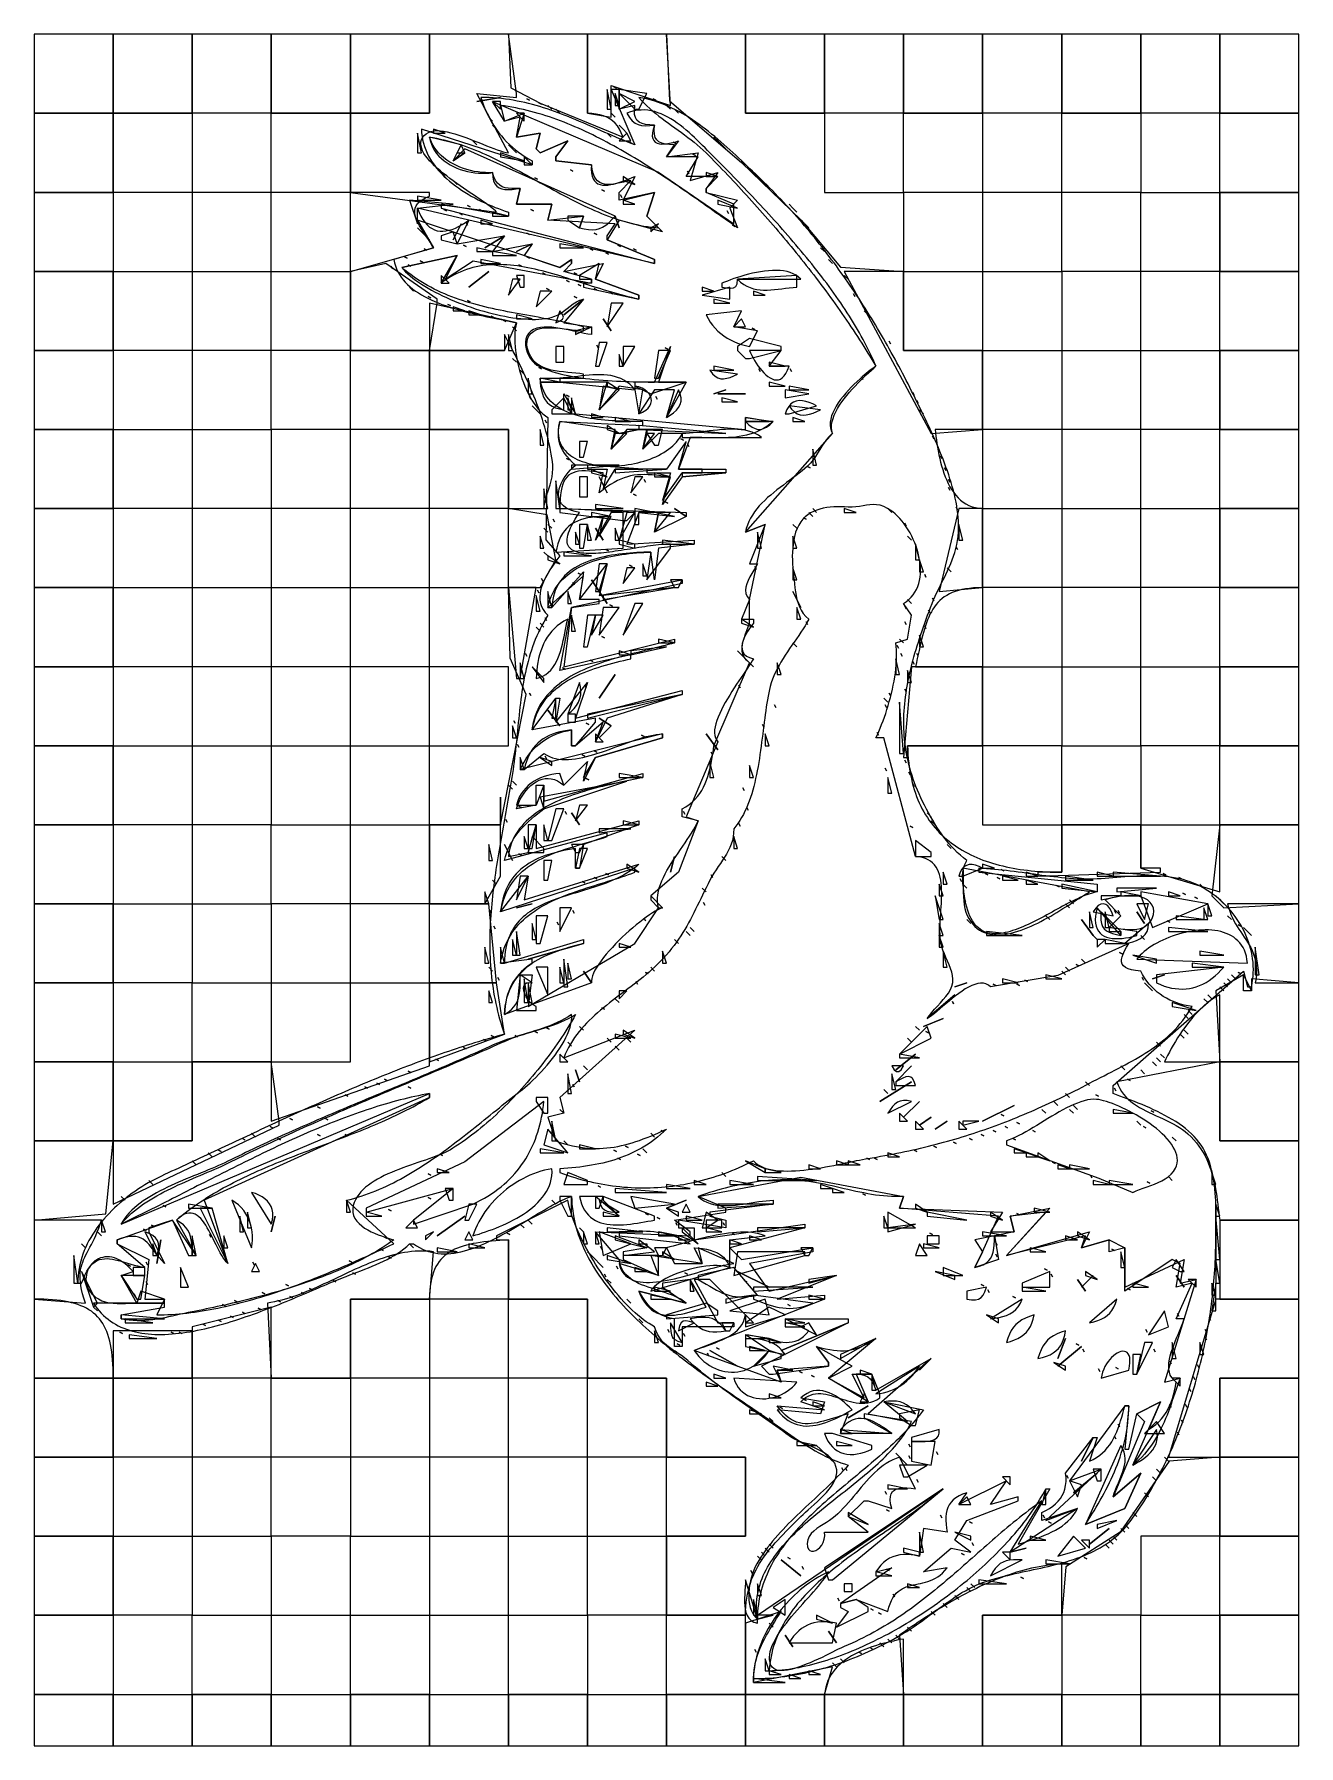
# Model space of a CAD drawing. Extents: x 0 to 320, y 0 to 433.
import ezdxf

# ---------------------------------------------------------------- set-up
doc = ezdxf.new("R2010")
doc.units = 0
for name, color, linetype in [('C139', 139, 'CONTINUOUS'), ('C147', 147, 'CONTINUOUS'), ('C149', 149, 'CONTINUOUS'), ('C155', 155, 'CONTINUOUS'), ('C157', 157, 'CONTINUOUS'), ('C158', 158, 'CONTINUOUS'), ('C159', 159, 'CONTINUOUS'), ('C167', 167, 'CONTINUOUS'), ('C168', 168, 'CONTINUOUS'), ('C169', 169, 'CONTINUOUS'), ('C178', 178, 'CONTINUOUS'), ('C179', 179, 'CONTINUOUS'), ('C18', 18, 'CONTINUOUS'), ('C237', 237, 'CONTINUOUS'), ('C250', 250, 'CONTINUOUS'), ('C251', 251, 'CONTINUOUS'), ('C252', 252, 'CONTINUOUS'), ('C253', 253, 'CONTINUOUS'), ('C254', 254, 'CONTINUOUS'), ('C27', 27, 'CONTINUOUS'), ('C29', 29, 'CONTINUOUS'), ('C36', 36, 'CONTINUOUS'), ('C37', 37, 'CONTINUOUS'), ('C38', 38, 'CONTINUOUS'), ('C45', 45, 'CONTINUOUS'), ('C47', 47, 'CONTINUOUS'), ('C48', 48, 'CONTINUOUS'), ('C49', 49, 'CONTINUOUS'), ('C53', 53, 'CONTINUOUS'), ('C55', 55, 'CONTINUOUS'), ('C59', 59, 'CONTINUOUS'), ('C7', 7, 'CONTINUOUS')]:
    doc.layers.add(name, color=color, linetype=linetype)

msp = doc.modelspace()

# ---------------------------------------------------------------- linework, layer by layer
at = {"layer": 'C139'}
for points in [[(149, 397), (149, 396), (152, 395), (149, 397)], [(110, 369), (115, 373), (110, 369)], [(133, 346), (133, 345), (152, 343), (151.373, 343.7667), (150.702, 344.4313), (149.9902, 344.9999), (149.2408, 345.4791), (148.4571, 345.875), (147.6422, 346.194), (146.7994, 346.4424), (145.9319, 346.6266), (145.043, 346.7528), (144.1358, 346.8274), (143.2136, 346.8568), (142.2796, 346.8472), (141.337, 346.8049), (140.3891, 346.7364), (139.439, 346.6479), (138.4901, 346.5457), (137.5454, 346.4362), (136.6084, 346.3257), (135.682, 346.2204), (134.7697, 346.1269), (133.8746, 346.0513), (133, 346)], [(130, 292), (130, 288), (131, 288), (130, 292)], [(126, 273), (129, 269), (129, 270), (126, 273)], [(128, 240), (129, 237), (150, 244), (128, 240)], [(162, 225), (161, 221), (162, 225)], [(126, 208), (126, 204), (127, 204), (126, 208)], [(125, 199), (139, 203), (125, 199)], [(183, 144), (183, 143), (198, 143), (183, 144)], [(264, 130), (264, 129), (267, 128), (264, 130)], [(55.333332, 122.333336), (55.666668, 121.666664), (55.333332, 122.333336)], [(145, 124), (145, 123), (151, 122), (145, 124)], [(275, 125), (275, 121), (276, 121), (275, 125)], [(288, 121), (290, 120), (291, 120), (289, 123), (288, 121)], [(12, 120), (15, 111), (16, 112), (12, 120)], [(37, 121), (37, 116), (39, 116), (37, 121)], [(228, 120), (233, 118), (233, 119), (228, 120)], [(266, 120), (266, 119), (269, 118), (266, 120)], [(289, 119), (291, 116), (289, 119)], [(23, 108), (23, 107), (30, 107), (23, 108)], [(180, 104), (180, 103), (186, 103), (180, 104)], [(189, 100), (206, 107), (189, 100)], [(190, 108), (190, 107), (195, 107), (190, 108)], [(186, 100), (182, 96), (189, 98), (189, 99), (186, 100)], [(204, 99), (204, 98), (213, 103), (204, 99)], [(187, 96), (189, 92), (188, 95), (192, 95), (187, 96)], [(262, 67), (264, 63), (265, 66), (262, 67)], [(269, 56), (269, 55), (274, 57), (269, 56)], [(182, 37), (182, 33), (183, 33), (182, 37)], [(190, 37), (187, 35), (190, 33), (190, 37)], [(183, 33), (183, 32), (187, 33), (183, 33)]]:
    msp.add_lwpolyline(points, dxfattribs=at)
at = {"layer": 'C147'}
for points in [[(147, 418), (147, 415), (148, 415), (147, 418)], [(173, 391), (173, 390), (178, 389), (173, 391)], [(175.333328, 388.333344), (175.666672, 387.666656), (175.333328, 388.333344)], [(124.666664, 382.666656), (125.333336, 382.333344), (124.666664, 382.666656)], [(141.666672, 382.666656), (142.333328, 382.333344), (141.666672, 382.666656)], [(147.666672, 379.666656), (148.333328, 379.333344), (147.666672, 379.666656)], [(172, 342), (175, 343), (172, 342)], [(134, 341), (131, 338), (131, 337), (136, 337), (134, 341)], [(157.333328, 341.333344), (157.666672, 340.666656), (157.333328, 341.333344)], [(138, 330), (138, 326), (139, 326), (140, 330), (138, 330)], [(163.666672, 330.666656), (164.333328, 330.333344), (163.666672, 330.666656)], [(165.333328, 329.333344), (165.666672, 328.666656), (165.333328, 329.333344)], [(134.666672, 325.666656), (135.333328, 325.333344), (134.666672, 325.666656)], [(141, 323), (141, 322), (145, 321), (141, 323)], [(143, 321), (145, 317), (143, 321)], [(195.666672, 323.666656), (196.333328, 323.333344), (195.666672, 323.666656)], [(154, 299), (154, 296), (155, 296), (154, 299)], [(139.333328, 268.333344), (139.666672, 267.666656), (139.333328, 268.333344)], [(141.666672, 251.666672), (142.333328, 251.333328), (141.666672, 251.666672)], [(148, 246), (148, 245), (154, 245), (148, 246)], [(73.666664, 158.666672), (74.333336, 158.333328), (73.666664, 158.666672)], [(199, 142), (199, 141), (202, 141), (199, 142)], [(52, 134), (52, 130), (53, 130), (52, 134)], [(158, 130), (158, 129), (163, 129), (158, 130)], [(240, 130), (240, 129), (246, 129), (240, 130)], [(87.666664, 125.666664), (88.333336, 125.333336), (87.666664, 125.666664)], [(88.666664, 128.666672), (89.333336, 128.333328), (88.666664, 128.666672)], [(163, 129), (163, 128), (166, 128), (163, 129)], [(25, 121), (25, 119), (28, 119), (28, 121), (25, 121)], [(257.333344, 119.333336), (257.666656, 118.666664), (257.333344, 119.333336)], [(164.333328, 104.333336), (164.666672, 103.666664), (164.333328, 104.333336)], [(162.666672, 101.666664), (163.333328, 101.333336), (162.666672, 101.666664)], [(263.666656, 101.666664), (264.333344, 101.333336), (263.666656, 101.666664)], [(283.333344, 100.333336), (283.666656, 99.666664), (283.333344, 100.333336)], [(258, 97), (261, 95), (261, 96), (258, 97)], [(209, 95), (209, 94), (212, 94), (209, 95)], [(194.666672, 87.666664), (195.333328, 87.333336), (194.666672, 87.666664)], [(197, 87), (197, 86), (200, 86), (197, 87)], [(206, 83), (211, 86), (206, 83)], [(268, 78), (265, 72), (268, 78)], [(284, 82), (281, 79), (286, 79), (284, 82)], [(203, 77), (203, 76), (207, 76), (203, 77)], [(256, 65), (255, 61), (256, 61), (256, 65)], [(229.333328, 58.333332), (229.666672, 57.666668), (229.333328, 58.333332)], [(234.666672, 48.666668), (235.333328, 48.333332), (234.666672, 48.666668)], [(183, 41), (183, 38), (184, 38), (183, 41)], [(221, 41), (221, 40), (224, 40), (221, 41)], [(204, 36), (204, 35), (206, 34), (203, 30), (211, 34), (211, 35), (208, 37), (204, 36)], [(217.333328, 38.333332), (217.666672, 37.666668), (217.333328, 38.333332)], [(213.666672, 33.666668), (214.333328, 33.333332), (213.666672, 33.666668)], [(201, 29), (203, 26), (201, 29)]]:
    msp.add_lwpolyline(points, dxfattribs=at)
at = {"layer": 'C149'}
for points in [[(138, 227), (137, 222), (138, 222), (140, 227), (138, 227)], [(147, 129), (147, 128), (155, 126), (147, 129)], [(156, 115), (176, 121), (175.3196, 121.1986), (174.563, 121.3422), (173.7385, 121.4325), (172.8546, 121.4716), (171.9197, 121.4614), (170.9423, 121.4036), (169.9308, 121.3003), (168.8937, 121.1533), (167.8393, 120.9646), (166.7762, 120.7359), (165.7128, 120.4693), (164.6575, 120.1666), (163.6188, 119.8298), (162.6051, 119.4607), (161.6248, 119.0612), (160.6864, 118.6332), (159.7984, 118.1787), (158.9691, 117.6995), (158.2071, 117.1975), (157.5207, 116.6747), (156.9184, 116.1329), (156.4087, 115.574), (156, 115)], [(200, 45), (201, 42), (202, 42), (230, 65), (200, 45)]]:
    msp.add_lwpolyline(points, dxfattribs=at)
at = {"layer": 'C155'}
for points in [[(170, 398), (170, 397), (173, 397), (170, 398)], [(159.666672, 353.666656), (160.333328, 353.333344), (159.666672, 353.666656)], [(183.333328, 348.333344), (183.666672, 347.666656), (183.333328, 348.333344)], [(151.666672, 316.666656), (152.333328, 316.333344), (151.666672, 316.666656)], [(142, 314), (142, 313), (149, 313), (142, 314)], [(149, 234), (149, 233), (153, 233), (149, 234)], [(255.666672, 120.666664), (256.333344, 120.333336), (255.666672, 120.666664)], [(289.333344, 109.333336), (289.666656, 108.666664), (289.333344, 109.333336)], [(224, 95), (227, 98), (224, 95)]]:
    msp.add_lwpolyline(points, dxfattribs=at)
at = {"layer": 'C157'}
for points in [[(126.666664, 396.666656), (127.333336, 396.333344), (126.666664, 396.666656)], [(135, 387), (135, 386), (138, 384), (139, 387), (135, 387)], [(122, 378), (126, 380), (122, 378)], [(133, 380), (133, 379), (139, 379), (133, 380)], [(122.666664, 374.666656), (123.333336, 374.333344), (122.666664, 374.666656)], [(191.333328, 348.333344), (191.666672, 347.666656), (191.333328, 348.333344)], [(154.333328, 320.333344), (154.666672, 319.666656), (154.333328, 320.333344)], [(142, 308), (144, 305), (142, 308)], [(143.666672, 280.666656), (144.333328, 280.333344), (143.666672, 280.666656)], [(151, 277), (151, 276), (160, 278), (151, 277)], [(138.666672, 250.666672), (139.333328, 250.333328), (138.666672, 250.666672)], [(135, 198), (135, 194), (136, 194), (135, 198)], [(125, 193), (125, 188), (126, 188), (125, 193)], [(102.666664, 149.666672), (103.333336, 149.333328), (102.666664, 149.666672)], [(209.666672, 139.666672), (210.333328, 139.333328), (209.666672, 139.666672)], [(32.666668, 136.666672), (33.333332, 136.333328), (32.666668, 136.666672)], [(39, 137), (39, 136), (45, 136), (39, 137)], [(170, 135), (169, 131), (170, 131), (173, 133), (170, 135)], [(173, 137), (173, 136), (187, 137), (173, 137)], [(248.666672, 134.666672), (249.333328, 134.333328), (248.666672, 134.666672)], [(142, 130), (142, 127), (143, 127), (142, 130)], [(183, 131), (183, 130), (195, 131), (183, 131)], [(223, 132), (216, 131), (216, 130), (223, 132)], [(30, 127), (30, 124), (31, 124), (30, 127)], [(157, 126), (158, 124), (159, 124), (160, 126), (157, 126)], [(252, 126), (252, 125), (256, 125), (252, 126)], [(272.666656, 125.666664), (273.333344, 125.333336), (272.666656, 125.666664)], [(147.333328, 121.333336), (147.666672, 120.666664), (147.333328, 121.333336)], [(178, 125), (177, 119), (195, 124), (195, 125), (178, 125)], [(179.666672, 117.666664), (180.333328, 117.333336), (179.666672, 117.666664)], [(156, 114), (156, 113), (161, 113), (156, 114)], [(175, 113), (175, 112), (182, 114), (175, 113)], [(47.666668, 111.666664), (48.333332, 111.333336), (47.666668, 111.666664)], [(241, 109), (244, 107), (244, 108), (241, 109)], [(181, 101), (181, 100), (185, 100), (181, 101)], [(269.333344, 95.333336), (269.666656, 94.666664), (269.333344, 95.333336)], [(287.333344, 97.333336), (287.666656, 96.666664), (287.333344, 97.333336)], [(204, 80), (204, 79), (207, 79), (204, 80)], [(229, 80), (222, 78), (222, 77), (222.7748, 76.9916), (223.6275, 76.9748), (224.5229, 76.9713), (225.4257, 77.0025), (226.3009, 77.0899), (227.1131, 77.255), (227.8273, 77.5194), (228.4083, 77.9046), (228.8209, 78.4321), (229.0298, 79.1233), (229, 80)], [(273.333344, 78.333336), (273.666656, 77.666664), (273.333344, 78.333336)], [(219, 71), (220, 68), (221, 68), (226, 71), (219, 71)], [(216, 66), (216, 65), (221, 65), (216, 66)], [(215.666672, 59.666668), (216.333328, 59.333332), (215.666672, 59.666668)]]:
    msp.add_lwpolyline(points, dxfattribs=at)
at = {"layer": 'C158'}
for points in [[(121, 371), (120, 367), (123, 371), (121, 371)], [(138, 238), (137, 234), (140, 238), (138, 238)]]:
    msp.add_lwpolyline(points, dxfattribs=at)
at = {"layer": 'C159'}
for points in [[(143, 375), (138, 372), (138, 371), (141, 371), (141, 370), (139, 370), (139, 369), (153, 366), (153, 367), (142, 371), (143, 375)], [(174, 370), (174, 369), (175.2046, 368.8265), (176.1997, 368.7451), (176.981, 368.8386), (177.5442, 369.1902), (177.8853, 369.883), (178, 371), (194, 371), (193.4357, 371.5557), (192.7978, 372.0238), (192.0929, 372.409), (191.3275, 372.716), (190.5082, 372.9495), (189.6415, 373.1144), (188.7339, 373.2153), (187.7921, 373.257), (186.8225, 373.2442), (185.8317, 373.1817), (184.8262, 373.0742), (183.8126, 372.9264), (182.7975, 372.7432), (181.7873, 372.5291), (180.7887, 372.289), (179.8081, 372.0276), (178.8521, 371.7497), (177.9273, 371.46), (177.0403, 371.1631), (176.1974, 370.864), (175.4054, 370.5673), (174.6707, 370.2777), (174, 370)], [(138, 321), (138, 316), (140, 316), (140, 321), (138, 321)], [(144, 291), (144, 290), (162, 293), (144, 291)], [(127, 197), (130, 190), (130, 197), (127, 197)], [(182, 116), (182, 115), (197, 116), (182, 116)], [(186, 111), (180, 107), (180, 106), (190, 109), (186, 111)], [(213, 89), (213.9685, 89.1164), (214.9192, 89.3014), (215.8496, 89.5524), (216.757, 89.8672), (217.6389, 90.2434), (218.4926, 90.6785), (219.3157, 91.1703), (220.1054, 91.7163), (220.8593, 92.3143), (221.5747, 92.9618), (222.2491, 93.6565), (222.8798, 94.396), (223.4643, 95.1779), (224, 96), (213, 89)]]:
    msp.add_lwpolyline(points, dxfattribs=at)
at = {"layer": 'C167'}
for points in [[(148, 419), (148, 418), (152, 414), (153, 414), (155, 418), (148, 419)], [(95, 391), (97, 385), (97, 389), (106, 390), (95, 391)], [(114, 379), (119, 382), (114, 379)], [(144, 361), (146, 358), (144, 361)], [(174, 341), (174, 340), (178, 340), (174, 341)], [(190, 337), (191, 337), (198, 339), (197.0468, 339.4679), (196.1226, 339.8447), (195.2328, 340.1174), (194.3828, 340.273), (193.578, 340.2987), (192.8238, 340.1815), (192.1255, 339.9085), (191.4886, 339.4668), (190.9185, 338.8434), (190.4204, 338.0254), (190, 337)], [(153, 334), (153, 333), (175, 332), (153, 334)], [(147, 323), (147, 322), (160, 323), (147, 323)], [(133, 313), (133, 312), (149, 310), (150, 310), (152, 312), (133, 313)], [(159, 305), (159, 304), (167, 304), (159, 305)], [(178, 277), (182, 273), (178, 277)], [(132, 265), (131, 260), (132, 260), (132, 265)], [(140, 261), (140, 260), (164, 266), (140, 261)], [(170, 256), (173, 252), (170, 256)], [(129.333328, 250.333328), (129.666672, 249.666672), (129.333328, 250.333328)], [(143, 232), (143, 231), (151, 232), (143, 232)], [(61, 134), (60, 130), (61, 134)], [(32, 128), (31, 122), (32, 128)], [(224, 127), (223, 124), (226, 124), (224, 127)], [(264, 118), (266, 115), (264, 118)], [(170, 112), (160, 109), (160, 108), (173, 109), (173, 110), (170, 112)], [(205, 41), (205, 39), (207, 39), (207, 41), (205, 41)]]:
    msp.add_lwpolyline(points, dxfattribs=at)
at = {"layer": 'C168'}
for points in [[(169, 367), (176, 366), (176, 369), (169, 367)], [(128, 368), (127, 364), (131, 368), (128, 368)], [(134, 362), (139, 366), (134, 362)], [(146, 365), (145, 359), (149, 365), (146, 365)], [(132, 354), (132, 350), (134, 350), (134, 354), (132, 354)], [(149, 354), (149, 349), (152, 354), (149, 354)], [(171, 348), (171.6721, 347.1173), (172.3411, 346.482), (173.0197, 346.0706), (173.7204, 345.8598), (174.456, 345.8264), (175.239, 345.947), (176.0823, 346.1984), (176.9984, 346.5571), (178, 347), (171, 348)], [(190, 343), (190, 341), (196, 342), (190, 343)], [(135, 341), (135, 338), (136, 338), (135, 341)], [(155, 332), (154, 328), (157, 332), (155, 332)], [(138, 309), (138, 303), (139, 303), (140, 309), (138, 309)], [(144, 311), (143, 306), (146, 311), (144, 311)], [(143, 299), (142, 292), (143, 292), (145, 299), (143, 299)], [(140, 286), (139, 278), (140, 278), (142, 286), (140, 286)], [(152, 289), (149, 281), (154, 289), (152, 289)], [(138, 269), (135, 261), (135.8861, 261.678), (136.6421, 262.4101), (137.2646, 263.1956), (137.75, 264.0341), (138.0949, 264.925), (138.2958, 265.8675), (138.3493, 266.8613), (138.2518, 267.9056), (138, 269)], [(143, 265), (147, 271), (143, 265)], [(143, 255), (146, 258), (143, 255)], [(125, 233), (125, 227), (126, 227), (127, 233), (125, 233)], [(129, 224), (129, 219), (130, 219), (131, 224), (129, 224)], [(133, 212), (133, 206), (136, 212), (133, 212)], [(134, 199), (134, 192), (135, 192), (134, 199)], [(55, 140), (60, 132), (60.2797, 133.0194), (60.4042, 133.973), (60.382, 134.8612), (60.2218, 135.6846), (59.9321, 136.4437), (59.5215, 137.1389), (58.9985, 137.7709), (58.3719, 138.3402), (57.6501, 138.8472), (56.8418, 139.2925), (55.9556, 139.6766), (55, 140)], [(42, 136), (49, 122), (45, 136), (42, 136)], [(50, 138), (55, 126), (55.1397, 127.0131), (55.2072, 128.0262), (55.2014, 129.0333), (55.1212, 130.0283), (54.9656, 131.0054), (54.7336, 131.9584), (54.424, 132.8815), (54.036, 133.7686), (53.5683, 134.6137), (53.0201, 135.4108), (52.3902, 136.154), (51.6775, 136.8373), (50.8811, 137.4546), (50, 138)], [(143, 138), (143.3259, 136.8756), (143.7538, 136.0809), (144.3001, 135.5573), (144.9814, 135.2461), (145.8141, 135.0886), (146.8148, 135.0261), (148, 135), (143, 138)], [(216, 135), (216, 131), (223, 131), (216, 135)], [(28, 130), (31, 124), (31.3598, 125.1509), (31.509, 126.1639), (31.4479, 127.0505), (31.1768, 127.8226), (30.696, 128.4918), (30.0061, 129.07), (29.1073, 129.5688), (28, 130)], [(160, 126), (162, 122), (169, 122), (167, 126), (168.0507, 125.9146), (169.0867, 125.7918), (170.0973, 125.6195), (171.072, 125.3855), (172.0001, 125.0777), (172.8712, 124.6839), (173.6746, 124.1919), (174.3997, 123.5897), (175.0361, 122.865), (175.573, 122.0059), (176, 121), (176, 128), (185, 129), (184.2073, 129.2909), (183.3757, 129.5241), (182.5083, 129.7026), (181.6082, 129.8296), (180.6788, 129.9083), (179.7231, 129.9418), (178.7444, 129.9333), (177.7458, 129.886), (176.7305, 129.803), (175.7016, 129.6875), (174.6625, 129.5426), (173.6162, 129.3716), (172.5659, 129.1775), (171.5149, 128.9636), (170.4663, 128.733), (169.4232, 128.4889), (168.3889, 128.2344), (167.3666, 127.9727), (166.3594, 127.707), (165.3705, 127.4404), (164.4031, 127.1762), (163.4604, 126.9173), (162.5455, 126.6671), (161.6617, 126.4287), (160.8121, 126.2053), (160, 126)], [(170, 133), (170, 131), (174, 131), (174, 133), (170, 133)], [(226, 129), (226, 127), (229, 127), (229, 129), (226, 129)], [(238, 128), (240, 125), (238, 121), (239.1754, 121.3171), (240.149, 121.7102), (240.9398, 122.1812), (241.5672, 122.7322), (242.0504, 123.3652), (242.4087, 124.0823), (242.6613, 124.8854), (242.8274, 125.7767), (242.9264, 126.7582), (242.9775, 127.832), (243, 129), (238, 128)], [(250, 117), (250, 116), (257, 116), (257, 120), (250, 117)], [(265, 116), (268, 119), (265, 116)], [(182, 114), (182, 113), (183.0371, 112.606), (184.0291, 112.2358), (184.9826, 111.8938), (185.9045, 111.5844), (186.8017, 111.3119), (187.6811, 111.0807), (188.5494, 110.8952), (189.4136, 110.7597), (190.2805, 110.6786), (191.1569, 110.6562), (192.0498, 110.6969), (192.9659, 110.8051), (193.9121, 110.9851), (194.8953, 111.2414), (195.9223, 111.5782), (197, 112), (182, 114)], [(267, 107), (268.1223, 107.2579), (269.1301, 107.5581), (270.0311, 107.9132), (270.8331, 108.3358), (271.5438, 108.8386), (272.1709, 109.4344), (272.7224, 110.1357), (273.2058, 110.9553), (273.6291, 111.9058), (274, 113), (267, 107)], [(215, 87), (223, 84), (222.2822, 84.9095), (221.5408, 85.653), (220.7675, 86.2399), (219.9542, 86.6796), (219.0926, 86.9815), (218.1746, 87.155), (217.192, 87.2097), (216.1365, 87.1548), (215, 87)]]:
    msp.add_lwpolyline(points, dxfattribs=at)
at = {"layer": 'C169'}
for points in [[(106, 401), (109, 403), (106, 401)], [(122, 206), (122, 200), (123, 200), (122, 206)]]:
    msp.add_lwpolyline(points, dxfattribs=at)
at = {"layer": 'C178'}
for points in [[(146, 419), (152, 405), (151.0243, 405.3829), (150.057, 405.7709), (149.0977, 406.1632), (148.1456, 406.559), (147.2004, 406.9576), (146.2614, 407.3583), (145.328, 407.7603), (144.3997, 408.1629), (143.476, 408.5654), (142.5563, 408.9671), (141.6401, 409.3671), (140.7267, 409.7649), (139.8157, 410.1596), (138.9064, 410.5505), (137.9984, 410.9369), (137.091, 411.3181), (136.1838, 411.6932), (135.2761, 412.0617), (134.3674, 412.4227), (133.4572, 412.7755), (132.5448, 413.1195), (131.6298, 413.4538), (130.7116, 413.7777), (129.7896, 414.0905), (128.8632, 414.3915), (127.932, 414.6799), (126.9953, 414.955), (126.0527, 415.2161), (125.1035, 415.4624), (124.1472, 415.6932), (123.1832, 415.9078), (122.211, 416.1054), (121.23, 416.2854), (120.2398, 416.4469), (119.2396, 416.5892), (118.229, 416.7117), (117.2074, 416.8135), (116.1742, 416.894), (115.129, 416.9524), (114.0711, 416.9879), (113, 417), (113.3258, 416.0255), (113.6818, 415.0668), (114.0676, 414.1246), (114.4833, 413.1998), (114.9286, 412.2933), (115.4036, 411.4061), (115.908, 410.5388), (116.4418, 409.6926), (117.0048, 408.8682), (117.5969, 408.0665), (118.218, 407.2884), (118.8681, 406.5348), (119.5469, 405.8066), (120.2544, 405.1046), (120.9904, 404.4297), (121.7549, 403.7829), (122.5477, 403.165), (123.3687, 402.5768), (124.2179, 402.0194), (125.095, 401.4934), (126, 401), (126, 400), (98, 409), (98.0404, 408.0735), (98.1381, 407.1661), (98.2911, 406.2778), (98.4973, 405.4085), (98.7547, 404.5583), (99.0611, 403.7272), (99.4145, 402.9152), (99.8128, 402.1223), (100.254, 401.3485), (100.736, 400.5939), (101.2568, 399.8585), (101.8142, 399.1422), (102.4062, 398.4452), (103.0307, 397.7674), (103.6857, 397.1088), (104.3691, 396.4695), (105.0788, 395.8494), (105.8128, 395.2486), (106.569, 394.6671), (107.3453, 394.1049), (108.1397, 393.562), (108.9501, 393.0385), (109.7744, 392.5343), (110.6105, 392.0495), (111.4565, 391.5841), (112.3102, 391.1381), (113.1695, 390.7116), (114.0324, 390.3044), (114.8969, 389.9167), (115.7608, 389.5485), (116.6221, 389.1998), (117.4788, 388.8705), (118.3287, 388.5608), (119.1697, 388.2706), (120, 388), (120, 387), (103, 390), (103, 389), (157, 375), (157, 376), (145, 381), (145, 382), (147, 385), (130, 386), (131, 390), (122, 390), (123, 394), (121.8894, 393.9557), (120.8804, 393.9563), (119.9691, 394.022), (119.1515, 394.1729), (118.424, 394.4293), (117.7825, 394.8113), (117.2232, 395.3392), (116.7423, 396.0331), (116.3358, 396.9133), (116, 398), (115.0955, 397.9691), (114.1757, 397.9838), (113.2452, 398.0441), (112.3088, 398.1502), (111.3711, 398.302), (110.4368, 398.4996), (109.5104, 398.7431), (108.5968, 399.0325), (107.7006, 399.3679), (106.8264, 399.7493), (105.9789, 400.1768), (105.1628, 400.6505), (104.3827, 401.1704), (103.6434, 401.7366), (102.9494, 402.3491), (102.3055, 403.0079), (101.7163, 403.7132), (101.1864, 404.465), (100.7207, 405.2634), (100.3236, 406.1083), (100, 407), (100.9216, 406.8511), (101.8389, 406.6818), (102.7521, 406.4929), (103.6613, 406.2849), (104.5666, 406.0586), (105.4682, 405.8145), (106.3662, 405.5535), (107.2608, 405.276), (108.152, 404.9829), (109.0401, 404.6747), (109.9252, 404.3522), (110.8073, 404.016), (111.6867, 403.6668), (112.5635, 403.3051), (113.4378, 402.9318), (114.3098, 402.5475), (115.1796, 402.1528), (116.0473, 401.7484), (116.9131, 401.3349), (117.7771, 400.9131), (118.6395, 400.4836), (119.5004, 400.0471), (120.3599, 399.6042), (121.2182, 399.1556), (122.0754, 398.702), (122.9316, 398.244), (123.7871, 397.7824), (124.6418, 397.3177), (125.4961, 396.8506), (126.3499, 396.3818), (127.2035, 395.912), (128.057, 395.4418), (128.9105, 394.972), (129.7642, 394.5031), (130.6182, 394.0358), (131.4726, 393.5709), (132.3276, 393.1089), (133.1833, 392.6506), (134.0399, 392.1965), (134.8975, 391.7474), (135.7562, 391.304), (136.6162, 390.8669), (137.4776, 390.4367), (138.3405, 390.0142), (139.2052, 389.6), (140.0717, 389.1947), (140.9401, 388.7991), (141.8107, 388.4138), (142.6835, 388.0394), (143.5587, 387.6767), (144.4364, 387.3263), (145.3168, 386.9889), (146.2, 386.6651), (147.0861, 386.3556), (147.9754, 386.061), (148.8678, 385.7822), (149.7636, 385.5196), (150.6629, 385.274), (151.5659, 385.046), (152.4726, 384.8363), (153.3832, 384.6456), (154.2979, 384.4745), (155.2168, 384.3238), (156.14, 384.194), (157.0677, 384.0858), (158, 384), (155, 387), (157, 393), (148, 391), (148, 393), (151, 396), (150.0535, 395.7912), (149.1313, 395.5833), (148.2372, 395.3893), (147.3753, 395.2221), (146.5495, 395.0945), (145.7639, 395.0195), (145.0225, 395.0099), (144.3294, 395.0788), (143.6884, 395.2389), (143.1036, 395.5032), (142.5791, 395.8846), (142.1188, 396.3961), (141.7267, 397.0504), (141.4069, 397.8606), (141.1633, 398.8394), (141, 400), (132, 401), (132, 402), (135, 406), (128, 403), (127, 404), (128, 408), (122, 407), (123, 412), (119, 411), (116, 416), (158, 398.124237), (177, 385), (177, 389), (177, 390), (170, 393), (170, 394), (173, 397), (165, 397), (168, 402), (160, 402), (162, 405), (160.769, 405.0649), (159.7062, 405.2003), (158.8117, 405.4284), (158.086, 405.7718), (157.5293, 406.2527), (157.142, 406.8935), (156.9245, 407.7168), (156.877, 408.7448), (157, 410), (155.769, 410.0649), (154.7062, 410.2003), (153.8117, 410.4284), (153.086, 410.7718), (152.5293, 411.2527), (152.142, 411.8935), (151.9245, 412.7168), (151.877, 413.7448), (152, 415), (148, 414), (148, 419), (146, 419)], [(178, 371), (178.7624, 370.2968), (179.5437, 369.7179), (180.3431, 369.2529), (181.1597, 368.8918), (181.9928, 368.6242), (182.8417, 368.4401), (183.7055, 368.3291), (184.5836, 368.2811), (185.4751, 368.2859), (186.3793, 368.3333), (187.2955, 368.4131), (188.2228, 368.515), (189.1604, 368.6289), (190.1078, 368.7445), (191.064, 368.8517), (192.0283, 368.9402), (193, 369), (193, 372), (178, 371)], [(170, 362), (170.5137, 361.0634), (171.0721, 360.1872), (171.6744, 359.3704), (172.32, 358.6119), (173.0081, 357.9107), (173.738, 357.2656), (174.5091, 356.6756), (175.3207, 356.1397), (176.1719, 355.6568), (177.0623, 355.2258), (177.9909, 354.8457), (178.9572, 354.5154), (179.9605, 354.2338), (181, 354), (183, 358), (177, 359), (179, 363), (170, 362)], [(158, 353), (157, 346), (158, 346), (161, 353), (158, 353)], [(181, 353), (181.2602, 352.395), (181.5649, 351.7591), (181.9099, 351.103), (182.2915, 350.4373), (182.7059, 349.7729), (183.149, 349.1202), (183.6171, 348.4901), (184.1063, 347.8931), (184.6127, 347.34), (185.1324, 346.8415), (185.6616, 346.4081), (186.1964, 346.0507), (186.7329, 345.7798), (187.2672, 345.6062), (187.7956, 345.5405), (188.314, 345.5935), (188.8187, 345.7757), (189.3057, 346.0979), (189.7712, 346.5707), (190.2113, 347.2049), (190.6222, 348.0111), (191, 349), (186, 349), (189, 353), (181, 353)], [(144, 344), (143, 338), (148, 343), (144, 344)], [(152, 344), (152, 343), (153, 337), (153.967, 337.4126), (154.7521, 337.8937), (155.3606, 338.4294), (155.7983, 339.006), (156.0706, 339.6097), (156.1831, 340.2269), (156.1414, 340.8438), (155.9511, 341.4467), (155.6177, 342.0218), (155.1469, 342.5554), (154.5441, 343.0337), (153.815, 343.4431), (152.9651, 343.7697), (152, 344)], [(163, 343), (160, 336), (160.9425, 336.6002), (161.7806, 337.2249), (162.4935, 337.8826), (163.061, 338.5819), (163.4625, 339.3313), (163.6776, 340.1392), (163.6859, 341.0143), (163.4668, 341.965), (163, 343)], [(173, 342), (180, 342), (173, 342)], [(191, 339), (191.6715, 338.1076), (192.3589, 337.445), (193.0668, 336.9921), (193.8001, 336.7288), (194.5636, 336.6348), (195.3619, 336.69), (196.1999, 336.8743), (197.0824, 337.1675), (198.0142, 337.5494), (199, 338), (191, 339)], [(180, 335), (180.8612, 334.2163), (181.6599, 333.6286), (182.4138, 333.2368), (183.1408, 333.0408), (183.859, 333.0408), (184.5861, 333.2368), (185.34, 333.6286), (186.1387, 334.2163), (187, 335), (180, 335)], [(147, 332), (146, 328), (150, 332), (147, 332)], [(160, 323), (155, 323), (155, 322), (161, 322), (159, 315), (164, 322), (169, 322), (169, 323), (163, 323), (165, 330), (160, 323)], [(140, 324), (140, 323), (145, 323), (144, 318), (147, 323), (154, 323), (140, 324)], [(150, 312), (148, 305), (152, 312), (150, 312)], [(158, 312), (157, 307), (161, 312), (158, 312)], [(144, 288), (143, 281), (148, 288), (144, 288)], [(132, 237), (130, 229), (131, 229), (134, 237), (132, 237)], [(123, 220), (122, 214), (125, 220), (123, 220)], [(127, 210), (127, 203), (128, 203), (130, 210), (127, 210)], [(149, 124), (149, 123), (158, 119), (158, 124), (149, 124)], [(22, 119), (26, 113), (27, 113), (28, 119), (22, 119)], [(178, 120), (186, 116), (178, 120)], [(230, 121), (230, 119), (235, 119), (230, 121)], [(236, 115), (236, 113), (237.2122, 112.8511), (238.1882, 112.8474), (238.97, 113.0172), (239.5998, 113.389), (240.12, 113.9911), (240.5726, 114.8519), (241, 116), (236, 115)], [(242, 108), (243.1061, 108.1541), (244.1541, 108.3419), (245.1403, 108.5796), (246.0609, 108.8834), (246.9123, 109.2695), (247.6907, 109.7539), (248.3923, 110.353), (249.0136, 111.083), (249.5507, 111.9599), (250, 113), (242, 108)], [(246, 102), (247.0705, 102.3099), (248.0482, 102.6578), (248.935, 103.0526), (249.733, 103.5036), (250.4442, 104.0198), (251.0705, 104.6105), (251.614, 105.2847), (252.0766, 106.0516), (252.4605, 106.9204), (252.7676, 107.9001), (253, 109), (251.8582, 108.6353), (250.8382, 108.2198), (249.9312, 107.7445), (249.1283, 107.2006), (248.4206, 106.5792), (247.7993, 105.8715), (247.2554, 105.0686), (246.7801, 104.1616), (246.3646, 103.1417), (246, 102)], [(282, 104), (287, 106), (286, 110), (282, 104)], [(190, 107), (190, 106), (195, 106), (190, 107)], [(254, 98), (255.1282, 98.2633), (256.1424, 98.5746), (257.0477, 98.9427), (257.8494, 99.3766), (258.5527, 99.885), (259.1629, 100.4769), (259.6852, 101.1612), (260.1248, 101.9467), (260.4869, 102.8425), (260.7769, 103.8572), (261, 105), (259.8582, 104.6353), (258.8382, 104.2198), (257.9312, 103.7445), (257.1283, 103.2006), (256.4206, 102.5792), (255.7993, 101.8715), (255.2554, 101.0686), (254.7801, 100.1616), (254.3646, 99.1417), (254, 98)], [(171, 100), (178, 96), (171, 100)], [(180, 103), (180, 101), (190, 99), (189.2969, 99.9232), (188.5574, 100.6892), (187.7798, 101.3131), (186.9625, 101.8099), (186.104, 102.1949), (185.2027, 102.483), (184.257, 102.6894), (183.2655, 102.8292), (182.2265, 102.9175), (181.1385, 102.9694), (180, 103)], [(259, 96), (265, 101), (259, 96)], [(270, 93), (277, 95), (277.1902, 95.9945), (277.2838, 96.863), (277.2881, 97.6099), (277.2108, 98.2395), (277.0592, 98.7563), (276.8408, 99.1646), (276.5631, 99.469), (276.2336, 99.6737), (275.8596, 99.7832), (275.4487, 99.802), (275.0084, 99.7343), (274.546, 99.5847), (274.0691, 99.3575), (273.5852, 99.0572), (273.1017, 98.6881), (272.626, 98.2547), (272.1657, 97.7613), (271.7282, 97.2124), (271.3209, 96.6124), (270.9514, 95.9657), (270.6271, 95.2767), (270.3554, 94.5498), (270.1439, 93.7894), (270, 93)], [(281, 102), (279, 94), (283, 102), (281, 102)], [(222, 77), (222, 72), (227, 71), (228, 77), (222, 77)], [(234, 61), (236, 64), (234.9445, 63.6371), (234.0256, 63.2179), (233.236, 62.743), (232.5685, 62.2129), (232.0157, 61.6281), (231.5703, 60.9892), (231.2251, 60.2969), (230.9727, 59.5516), (230.8059, 58.7539), (230.7173, 57.9045), (230.6998, 57.0038), (230.7459, 56.0524), (230.8484, 55.051), (231, 54), (225, 55), (224, 48), (222.9401, 48.1938), (221.9117, 48.3225), (220.9158, 48.3809), (219.9536, 48.3642), (219.0263, 48.2672), (218.1349, 48.085), (217.2807, 47.8125), (216.4648, 47.4446), (215.6883, 46.9765), (214.9524, 46.4029), (214.2583, 45.719), (213.6071, 44.9197), (213, 44), (217, 45), (204, 36), (208, 37), (216, 34), (216.2719, 35.0259), (216.5806, 35.9356), (216.9242, 36.7372), (217.3005, 37.4386), (217.7076, 38.0478), (218.1436, 38.5727), (218.6064, 39.0215), (219.094, 39.4021), (219.6045, 39.7224), (220.1359, 39.9905), (220.6861, 40.2144), (221.2533, 40.4021), (221.8353, 40.5615), (222.4302, 40.7007), (223.036, 40.8276), (223.6508, 40.9502), (224.2725, 41.0766), (224.8991, 41.2148), (225.5287, 41.3726), (226.1593, 41.5582), (226.7889, 41.7795), (227.4154, 42.0444), (228.0369, 42.3611), (228.6515, 42.7375), (229.257, 43.1816), (229.8516, 43.7014), (230.4333, 44.3048), (231, 45), (225, 44), (232, 50), (237, 49), (233, 52), (236, 57), (249, 62), (249, 63), (242, 61), (246, 67), (234, 61)], [(189, 47), (194, 43), (189, 47)]]:
    msp.add_lwpolyline(points, dxfattribs=at)
at = {"layer": 'C179'}
for points in [[(108, 385), (106, 381), (108, 385)], [(143, 355), (142, 349), (143, 349), (145, 355), (143, 355)], [(152, 321), (151, 317), (154, 321), (152, 321)], [(150, 298), (149, 294), (152, 298), (150, 298)], [(124, 194), (124, 188), (125, 188), (124, 194)]]:
    msp.add_lwpolyline(points, dxfattribs=at)
at = {"layer": 'C18'}
for points in [[(281.6774, 213.9722), (280.8384, 214.4444), (279.9281, 214.7792), (278.9614, 214.9911), (277.9533, 215.0945), (276.9189, 215.104), (275.8731, 215.034), (274.8311, 214.8991), (273.8077, 214.7138), (272.818, 214.4924), (271.8771, 214.2497), (271, 214)], [(271, 214), (275, 210), (272, 207), (272.9462, 206.9313), (273.9392, 206.8206), (274.9623, 206.6945), (275.9986, 206.5801), (277.0314, 206.5039), (278.044, 206.4928), (279.0195, 206.5736), (279.9413, 206.7731), (280.7623, 207.1069), (281.4955, 207.575), (282.1261, 208.154), (282.6389, 208.8206), (283.0192, 209.5512), (283.2518, 210.3226), (283.3219, 211.1114), (283.2144, 211.8941), (282.9145, 212.6474), (282.4072, 213.3479), (281.6775, 213.9722)]]:
    msp.add_lwpolyline(points, dxfattribs=at)
at = {"layer": 'C237'}
msp.add_lwpolyline([(64.666664, 158.666672), (65.333336, 158.333328), (64.666664, 158.666672)], dxfattribs=at)
at = {"layer": 'C250'}
for points in [[(116, 416), (118, 414), (118, 416), (116, 416)], [(146.666672, 419.666656), (147.333328, 419.333344), (146.666672, 419.666656)], [(115, 412), (116, 411), (115, 412)], [(122, 413), (124, 411), (124, 413), (122, 413)], [(132, 414), (133, 413), (132, 414)], [(145, 408), (146, 407), (145, 408)], [(120, 405), (121, 404), (120, 405)], [(161.666672, 405.666656), (162.333328, 405.333344), (161.666672, 405.666656)], [(135.666672, 398.666656), (136.333328, 398.333344), (135.666672, 398.666656)], [(165.333328, 398.333344), (165.666672, 397.666656), (165.333328, 398.333344)], [(143.666672, 393.666656), (144.333328, 393.333344), (143.666672, 393.666656)], [(148.333328, 392.333344), (148.666672, 391.666656), (148.333328, 392.333344)], [(103.666664, 388.666656), (104.333336, 388.333344), (103.666664, 388.666656)], [(107.666664, 387.666656), (108.333336, 387.333344), (107.666664, 387.666656)], [(113, 386), (113, 385), (116, 385), (113, 386)], [(109.333336, 385.333344), (109.666664, 384.666656), (109.333336, 385.333344)], [(158, 385), (156, 384), (156, 383), (158, 385)], [(176.666672, 384.666656), (177.333328, 384.333344), (176.666672, 384.666656)], [(108.666664, 379.666656), (109.333336, 379.333344), (108.666664, 379.666656)], [(116, 378), (116, 377), (122, 377), (116, 378)], [(140.666672, 378.666656), (141.333328, 378.333344), (140.666672, 378.666656)], [(144.666672, 377.666656), (145.333328, 377.333344), (144.666672, 377.666656)], [(93.666664, 376.666656), (94.333336, 376.333344), (93.666664, 376.666656)], [(94.666664, 374.666656), (95.333336, 374.333344), (94.666664, 374.666656)], [(97.666664, 375.666656), (98.333336, 375.333344), (97.666664, 375.666656)], [(113, 376), (113, 375), (118, 375), (113, 376)], [(124.666664, 376.666656), (125.333336, 376.333344), (124.666664, 376.666656)], [(128.666672, 372.666656), (129.333328, 372.333344), (128.666672, 372.666656)], [(122, 372), (123, 369), (124, 369), (124, 372), (122, 372)], [(129.666672, 368.666656), (130.333328, 368.333344), (129.666672, 368.666656)], [(134.666672, 370.666656), (135.333328, 370.333344), (134.666672, 370.666656)], [(137.666672, 369.666656), (138.333328, 369.333344), (137.666672, 369.666656)], [(141.666672, 368.666656), (142.333328, 368.333344), (141.666672, 368.666656)], [(99.666664, 366.666656), (100.333336, 366.333344), (99.666664, 366.666656)], [(104.666664, 364.666656), (105.333336, 364.333344), (104.666664, 364.666656)], [(109.666664, 365.666656), (110.333336, 365.333344), (109.666664, 365.666656)], [(136.666672, 366.666656), (137.333328, 366.333344), (136.666672, 366.666656)], [(145.666672, 367.666656), (146.333328, 367.333344), (145.666672, 367.666656)], [(182, 368), (182, 367), (185, 367), (182, 368)], [(207.333328, 367.333344), (207.666672, 366.666656), (207.333328, 367.333344)], [(115.666664, 361.666656), (116.333336, 361.333344), (115.666664, 361.666656)], [(120, 357), (120, 353), (121, 353), (120, 357)], [(137, 358), (137, 357), (141, 359), (137, 358)], [(216.333328, 355.333344), (216.666672, 354.666656), (216.333328, 355.333344)], [(142.333328, 354.333344), (142.666672, 353.666656), (142.333328, 354.333344)], [(148, 352), (148, 349), (149, 349), (148, 352)], [(127.666664, 348.666656), (128.333328, 348.333344), (127.666664, 348.666656)], [(125, 346), (125, 342), (126, 342), (125, 346)], [(128, 346), (128, 345), (133, 345), (128, 346)], [(152, 345), (152, 344), (156, 342), (165, 345), (152, 345)], [(186, 345), (186, 344), (190, 344), (186, 345)], [(191, 344), (191, 343), (196, 343), (191, 344)], [(209.333328, 346.333344), (209.666672, 345.666656), (209.333328, 346.333344)], [(141, 337), (141, 336), (144, 336), (141, 337)], [(147, 336), (147, 335), (151, 335), (147, 336)], [(180, 336), (180, 335), (186, 335), (180, 336)], [(148, 332), (153, 333), (148, 332)], [(227.333328, 331.333344), (227.666672, 330.666656), (227.333328, 331.333344)], [(229.333328, 326.333344), (229.666672, 325.666656), (229.333328, 326.333344)], [(136, 324), (136, 323), (148, 324), (136, 324)], [(157, 322), (157, 321), (161, 321), (157, 322)], [(164, 322), (164, 321), (175, 322), (164, 322)], [(230.333328, 323.333344), (230.666672, 322.666656), (230.333328, 323.333344)], [(141, 312), (141, 311), (146, 311), (141, 312)], [(152, 313), (152, 309), (153, 309), (153, 312), (162, 311), (152, 313)], [(205, 313), (205, 312), (208, 312), (205, 313)], [(137, 307), (137, 304), (138, 304), (137, 307)], [(134, 302), (134, 301), (141, 301), (134, 302)], [(224, 300), (224, 297), (225, 297), (224, 300)], [(128.333328, 295.333344), (128.666672, 294.666656), (128.333328, 295.333344)], [(137.666672, 296.666656), (138.333328, 296.333344), (137.666672, 296.666656)], [(141, 295), (145, 289), (141, 295)], [(150.666672, 298.666656), (151.333328, 298.333344), (150.666672, 298.666656)], [(161, 295), (162, 293), (163, 293), (164, 295), (161, 295)], [(182.333328, 298.333344), (182.666672, 297.666656), (182.333328, 298.333344)], [(127, 291), (127, 287), (128, 287), (127, 291)], [(135, 292), (135, 289), (136, 289), (135, 292)], [(136.333328, 294.333344), (136.666672, 293.666656), (136.333328, 294.333344)], [(145.666672, 288.666656), (146.333328, 288.333344), (145.666672, 288.666656)], [(129.333328, 285.333344), (129.666672, 284.666656), (129.333328, 285.333344)], [(192, 279), (193, 278), (192, 279)], [(123, 274), (123, 270), (124, 270), (123, 274)], [(124.333336, 276.333344), (124.666664, 275.666656), (124.333336, 276.333344)], [(140.666672, 274.666656), (141.333328, 274.333344), (140.666672, 274.666656)], [(219.333328, 276.333344), (219.666672, 275.666656), (219.333328, 276.333344)], [(178.333328, 268.333344), (178.666672, 267.666656), (178.333328, 268.333344)], [(130, 262), (133, 258), (130, 262)], [(143, 260), (146, 258), (143, 260)], [(139.666672, 258.666656), (140.333328, 258.333344), (139.666672, 258.666656)], [(185, 256), (185, 253), (186, 253), (185, 256)], [(123, 250), (123, 247), (124, 247), (123, 250)], [(171, 249), (171, 245), (172, 245), (171, 249)], [(215.333328, 247.333328), (215.666672, 246.666672), (215.333328, 247.333328)], [(139.666672, 244.666672), (140.333328, 244.333328), (139.666672, 244.666672)], [(222.333328, 243.333328), (222.666672, 242.666672), (222.333328, 243.333328)], [(122.666664, 237.666672), (123.333336, 237.333328), (122.666664, 237.666672)], [(134.333328, 236.333328), (134.666672, 235.666672), (134.333328, 236.333328)], [(136, 236), (138, 233), (136, 236)], [(164.333328, 236.333328), (164.666672, 235.666672), (164.333328, 236.333328)], [(124, 230), (124, 227), (125, 227), (124, 230)], [(129, 233), (129, 229), (130, 229), (129, 233)], [(122.666664, 225.666672), (123.333336, 225.333328), (122.666664, 225.666672)], [(174, 225), (175, 224), (174, 225)], [(230, 221), (230, 218), (231, 218), (230, 221)], [(234, 220), (235, 220), (240, 222), (239.0902, 222.4602), (238.211, 222.7732), (237.3754, 222.929), (236.5962, 222.9176), (235.8864, 222.7288), (235.259, 222.3527), (234.7268, 221.7792), (234.3028, 220.9983), (234, 220)], [(138.666672, 218.666672), (139.333328, 218.333328), (138.666672, 218.666672)], [(141.666672, 219.666672), (142.333328, 219.333328), (141.666672, 219.666672)], [(144.666672, 220.666672), (145.333328, 220.333328), (144.666672, 220.666672)], [(169, 217), (170, 216), (169, 217)], [(260, 218), (260, 217), (269, 216), (260, 218)], [(261, 220), (261, 219), (268, 219), (261, 220)], [(274, 217), (274, 216), (284, 217), (274, 217)], [(122, 212), (126, 213), (122, 212)], [(156, 215), (156, 214), (158, 212), (159, 212), (156, 215)], [(115.333336, 211.333328), (115.666664, 210.666672), (115.333336, 211.333328)], [(136.333328, 211.333328), (136.666672, 210.666672), (136.333328, 211.333328)], [(154.333328, 209.333328), (154.666672, 208.666672), (154.333328, 209.333328)], [(236, 209), (237, 208), (236, 209)], [(274.333344, 211.333328), (274.666656, 210.666672), (274.333344, 211.333328)], [(162, 204), (163, 203), (162, 204)], [(287, 207), (287, 206), (297, 206), (287, 207)], [(148, 203), (148, 202), (151, 202), (148, 203)], [(159, 201), (159, 198), (160, 198), (159, 201)], [(278, 200), (284, 198), (284, 199), (278, 200)], [(309, 202), (309, 195), (310, 195), (309, 202)], [(133, 197), (133, 193), (134, 193), (133, 197)], [(139, 196), (141, 193), (139, 196)], [(156, 197), (157, 196), (156, 197)], [(261, 197), (262, 196), (261, 197)], [(265, 199), (266, 198), (265, 199)], [(284, 195), (284, 193), (284.9674, 192.5685), (285.9263, 192.2075), (286.8759, 191.9162), (287.8157, 191.6941), (288.745, 191.5405), (289.6632, 191.4546), (290.5696, 191.4359), (291.4637, 191.4837), (292.3447, 191.5972), (293.2122, 191.7759), (294.0654, 192.0191), (294.9037, 192.3261), (295.7266, 192.6963), (296.5333, 193.1289), (297.3233, 193.6234), (298.0958, 194.179), (298.8504, 194.7952), (299.5864, 195.4711), (300.3031, 196.2063), (301, 197), (284, 195)], [(304.666656, 195.666672), (305.333344, 195.333328), (304.666656, 195.666672)], [(306, 195), (308, 191), (306, 195)], [(117.333336, 194.333328), (117.666664, 193.666672), (117.333336, 194.333328)], [(233, 192), (236, 193), (233, 192)], [(245, 194), (245, 193), (249, 193), (245, 194)], [(250.666672, 193.666672), (251.333328, 193.333328), (250.666672, 193.666672)], [(226, 184), (233, 190), (226, 184)], [(121.666664, 179.666672), (122.333336, 179.333328), (121.666664, 179.666672)], [(126.666664, 180.666672), (127.333336, 180.333328), (126.666664, 180.666672)], [(129.666672, 181.666672), (130.333328, 181.333328), (129.666672, 181.666672)], [(101.666664, 173.666672), (102.333336, 173.333328), (101.666664, 173.666672)], [(94.666664, 170.666672), (95.333336, 170.333328), (94.666664, 170.666672)], [(139, 172), (140, 171), (139, 172)], [(78.666664, 164.666672), (79.333336, 164.333328), (78.666664, 164.666672)], [(83.666664, 166.666672), (84.333336, 166.333328), (83.666664, 166.666672)], [(86.666664, 167.666672), (87.333336, 167.333328), (86.666664, 167.666672)], [(71.666664, 161.666672), (72.333336, 161.333328), (71.666664, 161.666672)], [(224, 157), (227, 159), (224, 157)], [(228, 156), (231, 158), (228, 156)], [(245.666672, 156.666672), (246.333328, 156.333328), (245.666672, 156.666672)], [(248.666672, 157.666672), (249.333328, 157.333328), (248.666672, 157.666672)], [(280.666656, 156.666672), (281.333344, 156.333328), (280.666656, 156.666672)], [(52.666668, 153.666672), (53.333332, 153.333328), (52.666668, 153.666672)], [(71.666664, 154.666672), (72.333336, 154.333328), (71.666664, 154.666672)], [(239.666672, 154.666672), (240.333328, 154.333328), (239.666672, 154.666672)], [(242.666672, 155.666672), (243.333328, 155.333328), (242.666672, 155.666672)], [(146.666672, 150.666672), (147.333328, 150.333328), (146.666672, 150.666672)], [(206, 148), (206, 147), (209, 147), (206, 148)], [(135, 145), (134, 142), (140, 142), (140, 143), (135, 145)], [(185, 146), (185, 145), (189, 145), (185, 146)], [(259, 147), (259, 146), (262, 146), (259, 147)], [(142, 139), (142, 136), (143, 136), (144, 139), (142, 139)], [(151, 139), (152, 136), (162, 137), (151, 139)], [(202, 141), (202, 140), (205, 140), (202, 141)], [(54, 135), (54, 131), (55, 131), (54, 135)], [(79, 138), (79, 135), (80, 135), (79, 138)], [(84, 135), (84, 134), (88, 134), (84, 135)], [(110, 137), (109, 133), (110, 133), (112, 137), (110, 137)], [(154.666672, 134.666672), (155.333328, 134.333328), (154.666672, 134.666672)], [(160, 136), (163, 134), (163, 135), (160, 136)], [(223, 137), (223, 136), (226, 135), (223, 137)], [(17, 133), (17, 130), (18, 130), (17, 133)], [(101, 130), (99, 129), (99, 128), (101, 130)], [(123, 132), (124, 131), (123, 132)], [(139, 130), (139, 127), (140, 127), (139, 130)], [(157.666672, 133.666672), (158.333328, 133.333328), (157.666672, 133.666672)], [(162.333328, 132.333328), (162.666672, 131.666672), (162.333328, 132.333328)], [(174.333328, 132.333328), (174.666672, 131.666672), (174.333328, 132.333328)], [(215, 134), (215, 131), (216, 131), (215, 134)], [(44.333332, 129.333328), (44.666668, 128.666672), (44.333332, 129.333328)], [(143.333328, 126.333336), (143.666672, 125.666664), (143.333328, 126.333336)], [(153, 128), (153, 127), (155, 127), (155, 126), (149, 125), (149, 124), (157, 125), (153, 128)], [(176, 128), (176, 127), (179, 127), (176, 128)], [(181, 129), (181, 128), (184, 128), (181, 129)], [(194, 126), (195, 124), (196, 124), (197, 126), (194, 126)], [(226.666672, 129.666672), (227.333328, 129.333328), (226.666672, 129.666672)], [(243.333328, 127.333336), (243.666672, 126.666664), (243.333328, 127.333336)], [(261, 129), (261, 128), (264, 128), (261, 129)], [(23.666666, 121.666664), (24.333334, 121.333336), (23.666666, 121.666664)], [(28.333334, 122.333336), (28.666666, 121.666664), (28.333334, 122.333336)], [(79.666664, 122.666664), (80.333336, 122.333336), (79.666664, 122.666664)], [(143, 122), (144, 121), (143, 122)], [(167.333328, 125.333336), (167.666672, 124.666664), (167.333328, 125.333336)], [(243.333328, 124.333336), (243.666672, 123.666664), (243.333328, 124.333336)], [(28.333334, 117.333336), (28.666666, 116.666664), (28.333334, 117.333336)], [(152, 121), (152, 120), (155, 120), (152, 121)], [(164.666672, 119.666664), (165.333328, 119.333336), (164.666672, 119.666664)], [(166, 118), (166, 115), (167, 115), (166, 118)], [(292, 118), (294, 116), (294, 118), (292, 118)], [(298, 117), (298, 114), (299, 114), (298, 117)], [(50.666668, 112.666664), (51.333332, 112.333336), (50.666668, 112.666664)], [(57.666668, 114.666664), (58.333332, 114.333336), (57.666668, 114.666664)], [(63.666668, 116.666664), (64.333336, 116.333336), (63.666668, 116.666664)], [(150, 113), (151, 112), (150, 113)], [(157, 116), (157, 115), (161, 115), (157, 116)], [(196, 114), (196, 113), (200, 113), (196, 114)], [(241.333328, 115.333336), (241.666672, 114.666664), (241.333328, 115.333336)], [(247.666672, 113.666664), (248.333328, 113.333336), (247.666672, 113.666664)], [(180, 109), (180, 107), (182, 107), (180, 109)], [(190.666672, 111.666664), (191.333328, 111.333336), (190.666672, 111.666664)], [(21.666666, 104.666664), (22.333334, 104.333336), (21.666666, 104.666664)], [(24, 104), (24, 103), (31, 103), (24, 104)], [(34.666668, 104.666664), (35.333332, 104.333336), (34.666668, 104.666664)], [(194, 106), (198, 104), (196, 107), (194, 106)], [(281.333344, 105.333336), (281.666656, 104.666664), (281.333344, 105.333336)], [(296.333344, 105.333336), (296.666656, 104.666664), (296.333344, 105.333336)], [(161.666672, 99.666664), (162.333328, 99.333336), (161.666672, 99.666664)], [(172.666672, 100.666664), (173.333328, 100.333336), (172.666672, 100.666664)], [(261, 103), (259, 98), (261, 103)], [(265.333344, 100.333336), (265.666656, 99.666664), (265.333344, 100.333336)], [(295, 102), (295, 99), (296, 99), (295, 102)], [(170.333328, 99.333336), (170.666672, 98.666664), (170.333328, 99.333336)], [(273.666656, 95.666664), (274.333344, 95.333336), (273.666656, 95.666664)], [(196.666672, 93.666664), (197.333328, 93.333336), (196.666672, 93.666664)], [(207.333328, 93.333336), (207.666672, 92.666664), (207.333328, 93.333336)], [(212, 94), (212, 90), (213, 90), (212, 94)], [(288, 93), (290, 91), (290, 93), (288, 93)], [(186, 89), (186, 88), (189, 88), (186, 89)], [(210, 89), (209, 87), (211, 87), (210, 89)], [(181, 85), (181, 84), (184, 84), (181, 85)], [(188.666672, 85.666664), (189.333328, 85.333336), (188.666672, 85.666664)], [(224, 85), (219, 84), (219, 83), (222, 81), (223, 81), (224, 85)], [(287.333344, 86.333336), (287.666656, 85.666664), (287.333344, 86.333336)], [(274.333344, 81.333336), (274.666656, 80.666664), (274.333344, 81.333336)], [(228.333328, 74.333336), (228.666672, 73.666664), (228.333328, 74.333336)], [(268, 70), (269, 67), (270, 67), (270, 70), (268, 70)], [(284, 70), (285, 69), (284, 70)], [(223.333328, 67.333336), (223.666672, 66.666664), (223.333328, 67.333336)], [(245, 68), (247, 66), (247, 68), (245, 68)], [(261.333344, 68.333336), (261.666656, 67.666664), (261.333344, 68.333336)], [(215.333328, 64.333336), (215.666672, 63.666668), (215.333328, 64.333336)], [(206, 59), (206, 58), (211, 56), (206, 59)], [(236.666672, 56.666668), (237.333328, 56.333332), (236.666672, 56.666668)], [(255.333328, 58.333332), (255.666672, 57.666668), (255.333328, 58.333332)], [(256.666656, 56.666668), (257.333344, 56.333332), (256.666656, 56.666668)], [(224, 54), (224, 49), (225, 49), (224, 54)], [(252, 53), (252, 52), (256, 52), (252, 53)], [(265, 52), (267, 50), (267, 52), (265, 52)], [(273, 53), (274, 52), (273, 53)], [(190.666672, 47.666668), (191.333328, 47.333332), (190.666672, 47.666668)], [(220, 50), (220, 49), (224, 48), (224, 49), (220, 50)], [(245, 49), (247, 47), (247, 49), (245, 49)], [(181.333328, 44.333332), (181.666672, 43.666668), (181.333328, 44.333332)], [(194.333328, 45.333332), (194.666672, 44.666668), (194.333328, 45.333332)], [(215.666672, 44.666668), (216.333328, 44.333332), (215.666672, 44.666668)], [(239, 42), (239, 41), (246, 41), (239, 42)], [(203.333328, 37.333332), (203.666672, 36.666668), (203.333328, 37.333332)], [(230, 36), (231, 35), (230, 36)], [(198, 33), (198, 32), (202, 31), (198, 33)], [(190, 28), (192, 25), (190, 28)], [(185, 22), (185, 19), (186, 19), (185, 22)], [(196, 19), (196, 18), (199, 18), (196, 19)], [(202, 21), (203, 20), (202, 21)]]:
    msp.add_lwpolyline(points, dxfattribs=at)
at = {"layer": 'C251'}
for points in [[(112, 416), (118, 417), (112, 416)], [(130, 415), (131, 414), (130, 415)], [(146, 413), (147, 412), (146, 413)], [(160, 415), (161, 414), (160, 415)], [(162, 414), (163, 413), (162, 414)], [(97, 408), (97, 403), (98, 403), (97, 408)], [(116, 410), (117, 409), (116, 410)], [(148, 410), (149, 409), (148, 410)], [(149, 409), (150, 408), (149, 409)], [(167, 411), (168, 410), (167, 411)], [(108, 405), (107, 403), (109, 403), (108, 405)], [(111, 406), (112, 405), (111, 406)], [(121, 404), (122, 403), (121, 404)], [(150.666672, 405.666656), (151.333328, 405.333344), (150.666672, 405.666656)], [(172, 407), (173, 406), (172, 407)], [(173, 406), (174, 405), (173, 406)], [(174, 405), (175, 404), (174, 405)], [(124, 402), (124, 400), (126, 400), (124, 402)], [(166.666672, 402.666656), (167.333328, 402.333344), (166.666672, 402.666656)], [(179, 401), (180, 400), (179, 401)], [(181, 399), (182, 398), (181, 399)], [(106, 396), (107, 395), (106, 396)], [(182, 398), (183, 397), (182, 398)], [(183, 397), (184, 396), (183, 397)], [(184, 396), (185, 395), (184, 396)], [(185, 395), (186, 394), (185, 395)], [(149, 391), (149, 390), (152, 390), (149, 391)], [(191, 390), (192, 389), (191, 390)], [(112.666664, 388.666656), (113.333336, 388.333344), (112.666664, 388.666656)], [(125.666664, 388.666656), (126.333336, 388.333344), (125.666664, 388.666656)], [(147, 387), (148, 384), (147, 387)], [(98, 383), (99, 382), (98, 383)], [(99, 382), (100, 381), (99, 382)], [(103, 382), (103, 381), (107, 380), (106, 383), (103, 382)], [(195, 385), (196, 384), (195, 385)], [(197, 382), (198, 381), (197, 382)], [(98.666664, 378.666656), (99.333336, 378.333344), (98.666664, 378.666656)], [(112, 379), (112, 378), (116, 378), (112, 379)], [(151.666672, 378.666656), (152.333328, 378.333344), (151.666672, 378.666656)], [(199, 379), (200, 378), (199, 379)], [(90.333336, 374.333344), (90.666664, 373.666656), (90.333336, 374.333344)], [(136.666672, 372.666656), (137.333328, 372.333344), (136.666672, 372.666656)], [(201, 376), (202, 375), (201, 376)], [(103, 372), (103, 370), (105, 370), (103, 372)], [(169, 369), (169, 368), (172, 368), (169, 369)], [(205, 372), (206, 371), (205, 372)], [(172, 366), (172, 365), (176, 365), (172, 366)], [(118.666664, 360.666656), (119.333336, 360.333344), (118.666664, 360.666656)], [(122, 362), (122, 361), (126, 361), (122, 362)], [(133, 363), (132, 360), (133.0767, 360.5134), (133.7164, 360.9565), (133.9177, 361.4428), (133.6794, 362.0861), (133, 363)], [(177, 359), (180, 359), (179, 361), (177, 359)], [(210, 363), (211, 362), (210, 363)], [(211, 362), (212, 361), (211, 362)], [(121, 359), (122, 358), (121, 359)], [(181.666672, 358.666656), (182.333328, 358.333344), (181.666672, 358.666656)], [(121, 351), (122, 350), (121, 351)], [(172, 349), (172, 348), (177, 348), (172, 349)], [(186, 350), (186, 349), (190, 349), (186, 350)], [(145, 345), (145, 344), (148, 343), (145, 345)], [(127, 338), (128, 337), (127, 338)], [(134.666672, 341.666656), (135.333328, 341.333344), (134.666672, 341.666656)], [(136, 341), (136, 337), (137, 337), (136, 341)], [(223.333328, 340.333344), (223.666672, 339.666656), (223.333328, 340.333344)], [(224, 338), (225, 337), (224, 338)], [(129.333328, 335.333344), (129.666672, 334.666656), (129.333328, 335.333344)], [(145, 334), (145, 333), (148, 332), (145, 334)], [(192, 336), (192, 335), (195, 335), (192, 336)], [(155, 333), (155, 332), (157, 329), (158, 329), (159, 333), (155, 333)], [(164, 332), (164, 331), (184, 331), (183.2605, 331.5256), (182.4731, 331.9624), (181.6419, 332.3168), (180.7712, 332.5952), (179.8652, 332.8042), (178.9281, 332.9502), (177.9641, 333.0398), (176.9774, 333.0794), (175.9721, 333.0756), (174.9527, 333.0347), (173.9231, 332.9634), (172.8877, 332.868), (171.8507, 332.7551), (170.8162, 332.6312), (169.7884, 332.5027), (168.7717, 332.3762), (167.7701, 332.2581), (166.788, 332.155), (165.8294, 332.0732), (164.8987, 332.0194), (164, 332)], [(197, 328), (197, 324), (198, 324), (197, 328)], [(132, 320), (132, 313), (133, 313), (132, 320)], [(159.666672, 314.666656), (160.333328, 314.333344), (159.666672, 314.666656)], [(162, 313), (165, 311), (162, 313)], [(196, 312), (197, 311), (196, 312)], [(197, 313), (198, 312), (197, 313)], [(216, 313), (217, 312), (216, 313)], [(233.333328, 313.333344), (233.666672, 312.666656), (233.333328, 313.333344)], [(129, 308), (130, 307), (129, 308)], [(130, 309), (131, 308), (130, 309)], [(140, 309), (140, 305), (141, 305), (140, 309)], [(147, 308), (147, 305), (148, 305), (147, 308)], [(192, 309), (193, 308), (192, 309)], [(220.333328, 309.333344), (220.666672, 308.666656), (220.333328, 309.333344)], [(234, 309), (234, 305), (235, 305), (234, 309)], [(128, 306), (128, 303), (129, 303), (128, 306)], [(148, 305), (148, 304), (152, 303), (152, 304), (148, 305)], [(183, 307), (183, 303), (184, 303), (183, 307)], [(221, 306), (222, 305), (221, 306)], [(129, 302), (130, 301), (129, 302)], [(144.666672, 302.666656), (145.333328, 302.333344), (144.666672, 302.666656)], [(225.333328, 296.333344), (225.666672, 295.666656), (225.333328, 296.333344)], [(231, 298), (232, 297), (231, 298)], [(192, 292), (194, 288), (192, 292)], [(227.333328, 290.333344), (227.666672, 289.666656), (227.333328, 290.333344)], [(136, 286), (136, 282), (137, 282), (136, 286)], [(142, 286), (141, 281), (144, 286), (142, 286)], [(226.333328, 287.333344), (226.666672, 286.666656), (226.333328, 287.333344)], [(127, 283), (128, 282), (127, 283)], [(128, 284), (129, 283), (128, 284)], [(179, 285), (179, 284), (182, 283), (179, 285)], [(220.333328, 284.333344), (220.666672, 283.666656), (220.333328, 284.333344)], [(158, 280), (158, 279), (162, 279), (158, 280)], [(148, 277), (148, 276), (151, 276), (148, 277)], [(188, 274), (188, 271), (189, 271), (188, 274)], [(222.333328, 274.333344), (222.666672, 273.666656), (222.333328, 274.333344)], [(133.666672, 272.666656), (134.333328, 272.333344), (133.666672, 272.666656)], [(221, 272), (221, 269), (222, 269), (221, 272)], [(125.333336, 266.333344), (125.666664, 265.666656), (125.333336, 266.333344)], [(215, 265), (216, 264), (215, 265)], [(220.333328, 267.333344), (220.666672, 266.666656), (220.333328, 267.333344)], [(135, 261), (135, 259), (137, 259), (137, 261), (135, 261)], [(219, 264), (219, 251), (220, 251), (219, 264)], [(121, 258), (121, 255), (122, 255), (121, 258)], [(142, 256), (142, 254), (144, 254), (142, 256)], [(153.666672, 255.666672), (154.333328, 255.333328), (153.666672, 255.666672)], [(184.333328, 258.333344), (184.666672, 257.666656), (184.333328, 258.333344)], [(213.333328, 256.333344), (213.666672, 255.666672), (213.333328, 256.333344)], [(171.333328, 251.333328), (171.666672, 250.666672), (171.333328, 251.333328)], [(128, 250), (131, 248), (131, 249), (128, 250)], [(220.333328, 249.333328), (220.666672, 248.666672), (220.333328, 249.333328)], [(120, 243), (121, 242), (120, 243)], [(121, 244), (122, 243), (121, 244)], [(216, 245), (216, 241), (217, 241), (216, 245)], [(221.333328, 246.333328), (221.666672, 245.666672), (221.333328, 246.333328)], [(227, 234), (228, 233), (227, 234)], [(126, 230), (125, 226), (129, 226), (129, 227), (126, 230)], [(119, 228), (121, 224), (119, 228)], [(136, 228), (137, 226), (138, 226), (139, 228), (136, 228)], [(231, 228), (232, 227), (231, 228)], [(150, 223), (150, 222), (153, 221), (150, 223)], [(244.666672, 221.666672), (245.333328, 221.333328), (244.666672, 221.666672)], [(251, 221), (251, 220), (254, 220), (251, 221)], [(240.666672, 220.666672), (241.333328, 220.333328), (240.666672, 220.666672)], [(285.666656, 220.666672), (286.333344, 220.333328), (285.666656, 220.666672)], [(289.666656, 219.666672), (290.333344, 219.333328), (289.666656, 219.666672)], [(261, 213), (262, 212), (261, 213)], [(262, 214), (263, 213), (262, 214)], [(293.666656, 214.666672), (294.333344, 214.333328), (293.666656, 214.666672)], [(299, 215), (300, 214), (299, 215)], [(300, 214), (301, 213), (300, 214)], [(132.333328, 208.333328), (132.666672, 207.666672), (132.333328, 208.333328)], [(256, 210), (257, 209), (256, 210)], [(296, 212), (296, 209), (297, 209), (296, 212)], [(121, 204), (121, 200), (122, 200), (121, 204)], [(165, 206), (166, 205), (165, 206)], [(279, 199), (307, 198), (306.8954, 198.8956), (306.7305, 199.7341), (306.5077, 200.5166), (306.2297, 201.2443), (305.899, 201.9183), (305.5181, 202.54), (305.0896, 203.1104), (304.6159, 203.6307), (304.0998, 204.1022), (303.5436, 204.5259), (302.9499, 204.9032), (302.3214, 205.2351), (301.6604, 205.5228), (300.9697, 205.7676), (300.2517, 205.9706), (299.5089, 206.133), (298.7439, 206.256), (297.9593, 206.3407), (297.1576, 206.3884), (296.3414, 206.4003), (295.5131, 206.3774), (294.6753, 206.3211), (293.8307, 206.2324), (292.9816, 206.1126), (292.1308, 205.9628), (291.2806, 205.7843), (290.4337, 205.5782), (289.5926, 205.3456), (288.7598, 205.0879), (287.9379, 204.8061), (287.1295, 204.5015), (286.337, 204.1752), (285.5631, 203.8284), (284.8102, 203.4623), (284.0809, 203.0781), (283.3778, 202.6769), (282.7034, 202.26), (282.0602, 201.8286), (281.4509, 201.3837), (280.8778, 200.9266), (280.3437, 200.4585), (279.851, 199.9806), (279.4022, 199.494), (279, 199)], [(280, 205), (281, 204), (280, 205)], [(306, 207), (307, 206), (306, 207)], [(307, 206), (308, 205), (307, 206)], [(118, 202), (118, 198), (119, 198), (118, 202)], [(123, 195), (122, 186), (127, 186), (127, 187), (126.2243, 187.4787), (125.5393, 188.0748), (124.9555, 188.7543), (124.4835, 189.4831), (124.1339, 190.227), (123.9171, 190.9521), (123.8439, 191.6244), (123.9247, 192.2096), (124.1701, 192.6739), (124.5908, 192.9831), (125.1972, 193.1031), (126, 193), (123, 195)], [(260, 196), (261, 195), (260, 196)], [(115, 191), (115, 188), (116, 188), (115, 191)], [(152.333328, 193.333328), (152.666672, 192.666672), (152.333328, 193.333328)], [(242.666672, 192.666672), (243.333328, 192.333328), (242.666672, 192.666672)], [(281, 193), (282, 192), (281, 193)], [(282, 192), (283, 191), (282, 192)], [(300, 192), (301, 191), (300, 192)], [(301, 193), (302, 192), (301, 193)], [(302, 194), (303, 193), (302, 194)], [(147, 189), (148, 188), (147, 189)], [(288, 188), (288, 187), (294, 186), (288, 188)], [(296, 189), (297, 188), (296, 189)], [(297, 190), (298, 189), (297, 190)], [(138, 182), (139, 181), (138, 182)], [(291, 185), (292, 184), (291, 185)], [(292, 186), (293, 185), (292, 186)], [(115.666664, 179.666672), (116.333336, 179.333328), (115.666664, 179.666672)], [(135, 178), (136, 177), (135, 178)], [(290, 180), (291, 179), (290, 180)], [(291, 181), (292, 180), (291, 181)], [(147, 177), (148, 176), (147, 177)], [(284, 174), (285, 173), (284, 174)], [(285, 175), (286, 174), (285, 175)], [(137, 171), (138, 168), (137, 171)], [(217, 172), (217.6364, 171.0371), (218.2182, 170.5556), (218.7817, 170.5556), (219.3635, 171.0371), (220, 172), (217, 172)], [(218, 168), (218, 167), (223, 167), (222.682, 168.0721), (222.2809, 168.7849), (221.7944, 169.1828), (221.2201, 169.3101), (220.5557, 169.2111), (219.7991, 168.9301), (218.948, 168.5117), (218, 168)], [(275, 172), (276, 171), (275, 172)], [(280, 171), (281, 170), (280, 171)], [(283, 173), (284, 172), (283, 173)], [(88.666664, 168.666672), (89.333336, 168.333328), (88.666664, 168.666672)], [(94.666664, 166.666672), (95.333336, 166.333328), (94.666664, 166.666672)], [(215, 166), (216, 165), (215, 166)], [(266, 168), (267, 167), (266, 168)], [(273.333344, 166.333328), (273.666656, 165.666672), (273.333344, 166.333328)], [(127, 164), (127, 163), (129, 160), (130, 160), (130, 164), (127, 164)], [(133, 161), (134, 160), (133, 161)], [(255, 161), (256, 160), (255, 161)], [(263, 162), (264, 161), (263, 162)], [(59.666668, 156.666672), (60.333332, 156.333328), (59.666668, 156.666672)], [(234, 158), (234, 156), (236, 156), (234, 158)], [(55, 155), (56, 154), (55, 155)], [(61.666668, 153.666672), (62.333332, 153.333328), (61.666668, 153.666672)], [(78.666664, 154.666672), (79.333336, 154.333328), (78.666664, 154.666672)], [(149.666672, 151.666672), (150.333328, 151.333328), (149.666672, 151.666672)], [(227.666672, 151.666672), (228.333328, 151.333328), (227.666672, 151.666672)], [(232.666672, 152.666672), (233.333328, 152.333328), (232.666672, 152.666672)], [(288, 154), (289, 153), (288, 154)], [(128, 151), (128, 150), (134, 150), (128, 151)], [(147.666672, 148.666672), (148.333328, 148.333328), (147.666672, 148.666672)], [(154, 151), (155, 150), (154, 151)], [(180, 148), (185, 145), (185, 146), (180, 148)], [(212.666672, 148.666672), (213.333328, 148.333328), (212.666672, 148.666672)], [(251, 150), (251, 149), (254, 149), (251, 150)], [(297.333344, 147.333328), (297.666656, 146.666672), (297.333344, 147.333328)], [(29, 143), (30, 142), (29, 143)], [(99.666664, 144.666672), (100.333336, 144.333328), (99.666664, 144.666672)], [(102, 146), (102, 145), (105, 145), (102, 146)], [(176, 143), (176, 142), (182, 142), (176, 143)], [(196, 147), (196, 146), (199, 146), (196, 147)], [(268, 143), (268, 142), (272, 142), (268, 143)], [(287, 144), (288, 143), (287, 144)], [(22, 139), (23, 138), (22, 139)], [(142.666672, 141.666672), (143.333328, 141.333328), (142.666672, 141.666672)], [(160, 142), (160, 141), (166, 141), (160, 142)], [(89.666664, 135.666672), (90.333336, 135.333328), (89.666664, 135.666672)], [(131, 138), (132, 137), (131, 138)], [(144, 135), (144, 134), (148, 134), (144, 135)], [(165, 137), (164, 135), (166, 135), (165, 137)], [(226, 135), (226, 134), (236, 133), (226, 135)], [(242, 135), (242, 134), (245, 133), (242, 135)], [(253, 136), (253, 135), (257, 135), (253, 136)], [(16, 130), (17, 129), (16, 130)], [(27.666666, 130.666672), (28.333334, 130.333328), (27.666666, 130.666672)], [(29.666666, 131.666672), (30.333334, 131.333328), (29.666666, 131.666672)], [(125, 133), (126, 132), (125, 133)], [(138, 131), (139, 130), (138, 131)], [(145, 131), (145, 130), (154, 130), (145, 131)], [(164, 131), (164, 130), (168, 127), (164, 131)], [(165, 134), (165, 133), (169, 133), (165, 134)], [(170, 131), (170, 130), (174, 130), (170, 131)], [(299, 134), (299, 123), (300, 123), (299, 134)], [(40, 129), (40, 124), (41, 124), (40, 129)], [(48, 129), (48, 126), (49, 126), (48, 129)], [(95, 127), (96, 126), (95, 127)], [(110, 127), (110, 126), (114, 126), (110, 127)], [(176.666672, 129.666672), (177.333328, 129.333328), (176.666672, 129.666672)], [(225, 127), (225, 126), (229, 126), (225, 127)], [(10, 124), (10, 117), (11, 117), (10, 124)], [(56, 122), (55, 120), (57, 120), (56, 122)], [(141, 124), (142, 123), (141, 124)], [(142, 123), (143, 122), (142, 123)], [(159, 125), (159, 124), (162, 123), (159, 125)], [(145, 118), (146, 117), (145, 118)], [(196, 118), (196, 117), (203, 119), (196, 118)], [(278, 117), (278, 116), (282, 116), (278, 117)], [(25.333334, 114.333336), (25.666666, 113.666664), (25.333334, 114.333336)], [(27, 115), (26, 112), (33, 112), (33, 113), (27, 115)], [(69.666664, 115.666664), (70.333336, 115.333336), (69.666664, 115.666664)], [(239.666672, 116.666664), (240.333328, 116.333336), (239.666672, 116.666664)], [(250, 116), (250, 115), (256, 115), (250, 116)], [(276.666656, 115.666664), (277.333344, 115.333336), (276.666656, 115.666664)], [(22, 109), (22, 108), (33, 108), (22, 109)], [(52.666668, 109.666664), (53.333332, 109.333336), (52.666668, 109.666664)], [(42.666668, 106.666664), (43.333332, 106.333336), (42.666668, 106.666664)], [(153, 108), (154, 107), (153, 108)], [(160.333328, 105.333336), (160.666672, 104.666664), (160.333328, 105.333336)], [(163, 105), (167, 107), (165.8097, 107.3464), (164.9005, 107.4946), (164.2187, 107.3893), (163.7105, 106.9753), (163.3221, 106.1973), (163, 105)], [(174, 107), (175, 105), (176, 105), (177, 107), (174, 107)], [(186, 103), (186, 102), (189, 102), (186, 103)], [(288, 102), (288, 98), (289, 98), (288, 102)], [(278, 99), (278, 94), (279, 94), (280, 99), (278, 99)], [(294.333344, 96.333336), (294.666656, 95.666664), (294.333344, 96.333336)], [(172, 94), (172, 93), (175, 93), (172, 94)], [(193.666672, 94.666664), (194.333328, 94.333336), (193.666672, 94.666664)], [(175, 90), (176, 89), (175, 90)], [(292.333344, 90.333336), (292.666656, 89.666664), (292.333344, 90.333336)], [(186, 83), (187, 82), (186, 83)], [(291.333344, 86.333336), (291.666656, 85.666664), (291.333344, 86.333336)], [(198, 76), (199, 75), (198, 76)], [(199, 75), (200, 74), (199, 75)], [(200, 74), (201, 73), (200, 74)], [(218, 74), (221, 71), (218, 74)], [(221.333328, 76.333336), (221.666672, 75.666664), (221.333328, 76.333336)], [(221.333328, 73.333336), (221.666672, 72.666664), (221.333328, 73.333336)], [(286, 73), (287, 72), (286, 73)], [(283, 68), (284, 67), (283, 68)], [(234, 61), (237, 61), (236, 63), (234, 61)], [(281, 64), (282, 63), (281, 64)], [(278, 59), (279, 58), (278, 59)], [(233, 54), (237, 52), (237, 53), (233, 54)], [(272, 52), (273, 51), (272, 52)], [(275, 55), (276, 54), (275, 55)], [(276, 56), (277, 55), (276, 56)], [(184, 49), (185, 48), (184, 49)], [(185, 50), (186, 49), (185, 50)], [(186, 51), (187, 50), (186, 51)], [(237.333328, 51.333332), (237.666672, 50.666668), (237.333328, 51.333332)], [(247, 49), (251, 50), (247, 49)], [(213, 44), (213, 43), (217, 43), (213, 44)], [(256, 47), (256, 46), (262, 46), (256, 47)], [(237, 41), (238, 40), (237, 41)], [(211.666672, 34.666668), (212.333328, 34.333332), (211.666672, 34.666668)], [(233, 38), (234, 37), (233, 38)], [(186, 31), (187, 30), (186, 31)], [(227, 34), (228, 33), (227, 34)], [(214, 26), (215, 25), (214, 26)], [(216, 27), (217, 26), (216, 27)], [(221, 30), (222, 29), (221, 30)], [(182.333328, 24.333334), (182.666672, 23.666666), (182.333328, 24.333334)], [(204, 22), (205, 21), (204, 22)], [(186, 19), (186, 18), (189, 18), (186, 19)], [(191, 18), (191, 17), (194, 17), (191, 18)]]:
    msp.add_lwpolyline(points, dxfattribs=at)
at = {"layer": 'C252'}
for points in [[(148, 418), (148, 414), (152, 416), (148, 418)], [(156.666672, 416.666656), (157.333328, 416.333344), (156.666672, 416.666656)], [(118, 415), (119, 411), (124, 413), (122, 407), (128, 408), (127, 404), (128, 403), (135, 406), (132, 402), (132, 401), (141, 400), (140.9519, 398.8803), (141.011, 397.9187), (141.1699, 397.106), (141.4212, 396.4328), (141.7576, 395.8896), (142.1716, 395.4673), (142.656, 395.1563), (143.2033, 394.9475), (143.8062, 394.8313), (144.4573, 394.7985), (145.1493, 394.8398), (145.8748, 394.9458), (146.6263, 395.107), (147.3967, 395.3143), (148.1784, 395.5582), (148.9641, 395.8293), (149.7465, 396.1185), (150.5182, 396.4162), (151.2718, 396.7131), (152, 397), (149, 391), (157, 393), (155, 387), (159, 383), (148, 386), (145, 381), (157, 376), (157, 375), (97, 389), (97.4181, 387.9154), (97.8736, 386.9505), (98.3651, 386.1023), (98.8912, 385.3678), (99.4505, 384.7441), (100.0417, 384.2283), (100.6634, 383.8174), (101.3142, 383.5084), (101.9927, 383.2985), (102.6975, 383.1848), (103.4273, 383.1641), (104.1808, 383.2337), (104.9564, 383.3906), (105.7529, 383.6318), (106.5689, 383.9544), (107.403, 384.3554), (108.2537, 384.832), (109.1199, 385.3812), (110, 386), (107, 380), (119, 382), (116, 378), (126, 380), (124, 377), (133, 374), (136, 376), (136, 375), (134, 373), (144, 375), (142, 371), (153, 367), (153, 366), (152.1129, 366.1795), (151.2229, 366.3742), (150.3301, 366.583), (149.4346, 366.8047), (148.5367, 367.0385), (147.6366, 367.2831), (146.7344, 367.5377), (145.8302, 367.8012), (144.9244, 368.0725), (144.017, 368.3506), (143.1083, 368.6344), (142.1984, 368.923), (141.2875, 369.2153), (140.3758, 369.5102), (139.4635, 369.8068), (138.5508, 370.1039), (137.6378, 370.4006), (136.7247, 370.6957), (135.8117, 370.9884), (134.8991, 371.2775), (133.9869, 371.562), (133.0753, 371.8408), (132.1646, 372.113), (131.2549, 372.3775), (130.3464, 372.6332), (129.4393, 372.8792), (128.5338, 373.1143), (127.63, 373.3376), (126.7281, 373.548), (125.8284, 373.7445), (124.9309, 373.926), (124.036, 374.0915), (123.1437, 374.24), (122.2542, 374.3704), (121.3677, 374.4818), (120.4845, 374.5729), (119.6046, 374.6429), (118.7284, 374.6907), (117.8558, 374.7152), (116.9872, 374.7155), (116.1228, 374.6904), (115.2626, 374.639), (114.4069, 374.5602), (113.5559, 374.4529), (112.7097, 374.3162), (111.8685, 374.149), (111.0326, 373.9502), (110.2021, 373.7188), (109.3771, 373.4539), (108.5579, 373.1543), (107.7446, 372.819), (106.9375, 372.447), (106.1366, 372.0373), (105.3423, 371.5887), (104.5546, 371.1003), (103.7737, 370.5711), (103, 370), (107, 377), (93, 374), (93.4637, 373.4606), (93.9788, 372.922), (94.5432, 372.3851), (95.1546, 371.8506), (95.8106, 371.3193), (96.5091, 370.7921), (97.2477, 370.2697), (98.0243, 369.753), (98.8365, 369.2427), (99.6821, 368.7398), (100.5587, 368.2449), (101.4643, 367.7589), (102.3964, 367.2827), (103.3529, 366.8169), (104.3314, 366.3625), (105.3297, 365.9203), (106.3456, 365.4909), (107.3768, 365.0754), (108.421, 364.6744), (109.4759, 364.2887), (110.5393, 363.9193), (111.609, 363.5668), (112.6826, 363.2322), (113.7579, 362.9161), (114.8327, 362.6195), (115.9047, 362.3431), (116.9715, 362.0878), (118.0311, 361.8543), (119.081, 361.6434), (120.119, 361.456), (121.1429, 361.2929), (122.1505, 361.1549), (123.1393, 361.0428), (124.1073, 360.9574), (125.052, 360.8995), (125.9714, 360.8699), (126.863, 360.8694), (127.7246, 360.8989), (128.554, 360.9591), (129.3489, 361.0509), (130.1071, 361.1751), (130.8263, 361.3325), (131.7453, 361.6343), (132.5943, 362.0434), (133.391, 362.5335), (134.1533, 363.0778), (134.899, 363.65), (135.6457, 364.2235), (136.4114, 364.7717), (137.2138, 365.2682), (138.0707, 365.6865), (139, 366), (134, 360), (141, 359), (141, 357), (140.0979, 357.135), (139.1569, 357.3093), (138.1836, 357.5124), (137.1845, 357.7339), (136.1662, 357.9631), (135.1353, 358.1896), (134.0985, 358.4029), (133.0623, 358.5925), (132.0333, 358.7478), (131.0182, 358.8583), (130.0236, 358.9136), (129.0559, 358.9031), (128.122, 358.8163), (127.2283, 358.6427), (126.3446, 358.3214), (125.6328, 357.8638), (125.0839, 357.2907), (124.689, 356.6228), (124.439, 355.8811), (124.3249, 355.0864), (124.3379, 354.2594), (124.4688, 353.421), (124.7086, 352.5921), (125.0485, 351.7934), (125.4794, 351.0458), (125.9923, 350.3702), (126.5783, 349.7872), (127.2283, 349.3179), (127.9193, 348.9343), (128.6659, 348.5741), (129.4643, 348.2365), (130.3108, 347.9208), (131.2017, 347.6263), (132.1333, 347.3522), (133.1018, 347.0979), (134.1035, 346.8624), (135.1347, 346.6453), (136.1916, 346.4456), (137.2706, 346.2627), (138.3678, 346.0958), (139.4797, 345.9442), (140.6023, 345.8072), (141.7321, 345.6841), (142.8653, 345.574), (143.9982, 345.4764), (145.127, 345.3903), (146.248, 345.3152), (147.3575, 345.2503), (148.4518, 345.1948), (149.5271, 345.1481), (150.5797, 345.1093), (151.606, 345.0778), (152.602, 345.0528), (153.5643, 345.0335), (154.4889, 345.0194), (155.3722, 345.0096), (156.2105, 345.0033), (157, 345), (161, 354), (158, 345), (165, 345), (160, 336), (162, 343), (157, 343), (153, 337), (154, 343), (148, 344), (143, 338), (145, 345), (128, 345), (128.1499, 343.8895), (128.3447, 342.8868), (128.5958, 341.9876), (128.9145, 341.1876), (129.3123, 340.4824), (129.8006, 339.8677), (130.3909, 339.3391), (131.0945, 338.8924), (131.923, 338.5232), (132.8876, 338.2272), (134, 338), (134, 342), (137, 337), (180, 333), (180, 336), (187, 335), (186.1892, 334.3549), (185.3676, 333.7791), (184.5354, 333.2689), (183.6927, 332.8203), (182.8397, 332.4297), (181.9768, 332.0933), (181.1042, 331.8072), (180.222, 331.5678), (179.3305, 331.3712), (178.43, 331.2136), (177.5206, 331.0913), (176.6026, 331.0005), (175.6761, 330.9375), (174.7415, 330.8983), (173.799, 330.8794), (172.8488, 330.8768), (171.891, 330.8868), (170.926, 330.9056), (169.954, 330.9295), (168.9751, 330.9547), (167.9897, 330.9773), (166.9979, 330.9937), (166, 331), (163, 323), (175, 323), (175, 322), (164, 321), (159, 314), (161, 321), (159.7462, 321.1555), (158.5656, 321.2929), (157.4513, 321.4081), (156.3962, 321.4971), (155.3937, 321.556), (154.4366, 321.5809), (153.5182, 321.5677), (152.6316, 321.5125), (151.7698, 321.4114), (150.9259, 321.2603), (150.0931, 321.0553), (149.2644, 320.7925), (148.4329, 320.4679), (147.5918, 320.0775), (146.7342, 319.6173), (145.853, 319.0834), (144.9416, 318.4719), (143.9928, 317.7787), (143, 317), (144, 322), (142.7358, 322.2173), (141.566, 322.3807), (140.4874, 322.4874), (139.4968, 322.5346), (138.5909, 322.5197), (137.7667, 322.4399), (137.0208, 322.2926), (136.3501, 322.0751), (135.7514, 321.7846), (135.2214, 321.4184), (134.757, 320.9739), (134.355, 320.4482), (134.0122, 319.8389), (133.7253, 319.143), (133.4912, 318.3579), (133.3066, 317.4809), (133.1684, 316.5094), (133.0734, 315.4405), (133.0183, 314.2716), (133, 313), (165, 312), (165, 311), (157, 307), (158, 312), (153, 312), (150, 304), (167, 305), (167, 304), (158, 303), (157, 295), (156, 302), (155.1555, 301.979), (154.2923, 301.951), (153.4127, 301.9146), (152.5191, 301.8686), (151.614, 301.8119), (150.6998, 301.7431), (149.7789, 301.661), (148.8536, 301.5645), (147.9265, 301.4523), (146.9999, 301.3231), (146.0762, 301.1758), (145.1579, 301.0091), (144.2473, 300.8217), (143.3469, 300.6126), (142.4592, 300.3803), (141.5864, 300.1237), (140.731, 299.8417), (139.8955, 299.5328), (139.0823, 299.196), (138.2937, 298.83), (137.5321, 298.4335), (136.8001, 298.0054), (136.1, 297.5444), (135.4342, 297.0493), (134.8051, 296.5188), (134.2152, 295.9518), (133.6668, 295.3469), (133.1624, 294.7031), (132.7044, 294.019), (132.2952, 293.2934), (131.9372, 292.525), (131.6328, 291.7128), (131.3845, 290.8554), (131.1946, 289.9516), (131.0657, 289.0002), (131, 288), (139, 297), (138, 290), (145, 299), (143, 291), (164, 295), (164, 294), (136, 288), (134, 273), (162, 280), (162, 279), (161.2424, 278.7852), (160.4636, 278.5723), (159.6648, 278.3606), (158.8476, 278.1494), (158.0133, 277.938), (157.1634, 277.7256), (156.2993, 277.5117), (155.4225, 277.2956), (154.5343, 277.0764), (153.6362, 276.8536), (152.7297, 276.6265), (151.8161, 276.3943), (150.8969, 276.1563), (149.9736, 275.912), (149.0474, 275.6605), (148.12, 275.4012), (147.1926, 275.1334), (146.2668, 274.8564), (145.3439, 274.5696), (144.4255, 274.2721), (143.5128, 273.9634), (142.6074, 273.6427), (141.7107, 273.3094), (140.8241, 272.9627), (139.949, 272.602), (139.0868, 272.2266), (138.2391, 271.8357), (137.4072, 271.4288), (136.5925, 271.005), (135.7966, 270.5638), (135.0207, 270.1043), (134.2663, 269.626), (133.535, 269.1281), (132.828, 268.61), (132.1468, 268.0709), (131.4929, 267.5101), (130.8677, 266.9271), (130.2726, 266.321), (129.709, 265.6912), (129.1784, 265.0369), (128.6822, 264.3576), (128.2218, 263.6525), (127.7987, 262.9209), (127.4142, 262.1621), (127.0699, 261.3754), (126.7671, 260.5602), (126.5073, 259.7158), (126.2919, 258.8414), (126.1223, 257.9363), (126, 257), (132, 265), (133, 265), (132, 259), (140, 269), (137, 260), (164, 267), (164, 266), (145, 260), (142, 254), (144, 259), (137, 253), (136, 253), (136, 257), (134.9525, 256.8812), (133.9452, 256.7177), (132.9788, 256.5082), (132.0543, 256.2515), (131.1725, 255.9463), (130.3343, 255.5914), (129.5406, 255.1856), (128.7923, 254.7275), (128.0903, 254.2159), (127.4354, 253.6497), (126.8285, 253.0274), (126.2706, 252.348), (125.7625, 251.6101), (125.3051, 250.8125), (124.8992, 249.9539), (124.5458, 249.0331), (124.2458, 248.0489), (124, 247), (129, 251), (129.6788, 250.5813), (130.3888, 250.2366), (131.1283, 249.9621), (131.8954, 249.7541), (132.6884, 249.6089), (133.5055, 249.5228), (134.3449, 249.492), (135.205, 249.5128), (136.0839, 249.5816), (136.9798, 249.6945), (137.891, 249.8479), (138.8157, 250.0381), (139.7521, 250.2614), (140.6985, 250.5139), (141.6532, 250.7921), (142.6142, 251.0922), (143.58, 251.4105), (144.5486, 251.7432), (145.5184, 252.0866), (146.4876, 252.4371), (147.4544, 252.7909), (148.417, 253.1443), (149.3737, 253.4935), (150.3226, 253.8349), (151.2621, 254.1648), (152.1904, 254.4794), (153.1057, 254.7749), (154.0062, 255.0478), (154.8901, 255.2943), (155.7558, 255.5106), (156.6013, 255.693), (157.4251, 255.8378), (158.2252, 255.9414), (159, 256), (159, 255), (142, 250), (139, 244), (140, 249), (134, 243), (133, 246), (131.958, 245.8638), (130.9489, 245.6833), (129.9751, 245.4555), (129.0394, 245.1777), (128.1442, 244.8469), (127.2923, 244.4602), (126.4861, 244.015), (125.7285, 243.5082), (125.0218, 242.9371), (124.3688, 242.2988), (123.7721, 241.5905), (123.2342, 240.8093), (122.7578, 239.9524), (122.3455, 239.0169), (122, 238), (127, 238), (127, 243), (129, 243), (129, 239), (154, 246), (154, 245), (153.2527, 244.8307), (152.4816, 244.6596), (151.6884, 244.486), (150.8746, 244.3092), (150.0419, 244.1286), (149.192, 243.9436), (148.3266, 243.7537), (147.4472, 243.5581), (146.5556, 243.3563), (145.6535, 243.1477), (144.7424, 242.9316), (143.8241, 242.7075), (142.9001, 242.4746), (141.9722, 242.2325), (141.0421, 241.9804), (140.1113, 241.7179), (139.1816, 241.4441), (138.2545, 241.1586), (137.3318, 240.8608), (136.4151, 240.5499), (135.5061, 240.2255), (134.6064, 239.8868), (133.7177, 239.5333), (132.8417, 239.1643), (131.98, 238.7793), (131.1342, 238.3776), (130.3061, 237.9586), (129.4972, 237.5217), (128.7093, 237.0663), (127.944, 236.5917), (127.203, 236.0974), (126.4878, 235.5827), (125.8003, 235.047), (125.142, 234.4897), (124.5146, 233.9103), (123.9198, 233.3079), (123.3592, 232.6822), (122.8344, 232.0324), (122.3472, 231.3579), (121.8992, 230.6581), (121.492, 229.9324), (121.1274, 229.1802), (120.8069, 228.4009), (120.5323, 227.5938), (120.3051, 226.7584), (120.1271, 225.894), (120, 225), (125, 226), (127, 233), (127, 227), (153, 234), (153, 233), (139, 228), (138, 222), (137, 222), (137, 227), (135.9765, 226.8406), (134.9689, 226.6652), (133.9784, 226.4723), (133.0059, 226.2607), (132.0529, 226.029), (131.1203, 225.7758), (130.2094, 225.4999), (129.3212, 225.2), (128.4571, 224.8746), (127.6181, 224.5226), (126.8054, 224.1425), (126.0202, 223.7331), (125.2636, 223.293), (124.5368, 222.8209), (123.841, 222.3155), (123.1772, 221.7754), (122.5468, 221.1994), (121.9508, 220.5861), (121.3903, 219.9342), (120.8667, 219.2423), (120.381, 218.5091), (119.9343, 217.7334), (119.5279, 216.9138), (119.163, 216.049), (118.8406, 215.1376), (118.5619, 214.1783), (118.3281, 213.1698), (118.1404, 212.1108), (118, 211), (125, 220), (124, 214), (153, 223), (152.4038, 222.4863), (151.7874, 221.9985), (151.152, 221.5355), (150.4985, 221.0959), (149.8282, 220.6784), (149.1421, 220.2818), (148.4414, 219.9048), (147.727, 219.5461), (147.0002, 219.2046), (146.262, 218.8788), (145.5136, 218.5675), (144.7559, 218.2695), (143.9902, 217.9835), (143.2175, 217.7082), (142.4389, 217.4424), (141.6555, 217.1847), (140.8685, 216.934), (140.0789, 216.6889), (139.2878, 216.4482), (138.4963, 216.2106), (137.7056, 215.9748), (136.9166, 215.7396), (136.1306, 215.5037), (135.3486, 215.2658), (134.5718, 215.0247), (133.8011, 214.779), (133.0378, 214.5276), (132.2829, 214.2691), (131.5376, 214.0023), (130.8028, 213.7259), (130.0798, 213.4387), (129.3696, 213.1393), (128.6733, 212.8266), (127.9921, 212.4991), (127.327, 212.1557), (126.6791, 211.7952), (126.0495, 211.4161), (125.4393, 211.0173), (124.8497, 210.5975), (124.2817, 210.1554), (123.7364, 209.6897), (123.2149, 209.1992), (122.7184, 208.6827), (122.2479, 208.1387), (121.8045, 207.5662), (121.3893, 206.9637), (121.0035, 206.33), (120.6481, 205.664), (120.3242, 204.9642), (120.0329, 204.2294), (119.7754, 203.4584), (119.5527, 202.6498), (119.3659, 201.8025), (119.2161, 200.9151), (119.1045, 199.9864), (119.032, 199.0151), (119, 198), (139, 204), (139, 203), (138.0405, 202.736), (137.0873, 202.4684), (136.1419, 202.1956), (135.2059, 201.9159), (134.2806, 201.6279), (133.3678, 201.33), (132.4689, 201.0206), (131.5855, 200.6981), (130.719, 200.3611), (129.871, 200.008), (129.0431, 199.6371), (128.2367, 199.247), (127.4535, 198.836), (126.6949, 198.4027), (125.9625, 197.9454), (125.2578, 197.4626), (124.5823, 196.9528), (123.9376, 196.4144), (123.3252, 195.8458), (122.7466, 195.2455), (122.2034, 194.6119), (121.697, 193.9434), (121.2291, 193.2386), (120.8012, 192.4958), (120.4148, 191.7135), (120.0713, 190.8901), (119.7724, 190.024), (119.5196, 189.1138), (119.3145, 188.1579), (119.1584, 187.1546), (119.0531, 186.1025), (119, 185), (119.9503, 185.5931), (120.7364, 186.2284), (121.3739, 186.9064), (121.8783, 187.6274), (122.2653, 188.392), (122.5506, 189.2005), (122.7497, 190.0535), (122.8783, 190.9513), (122.952, 191.8944), (122.9865, 192.8832), (122.9972, 193.9183), (123, 195), (126, 195), (125, 187), (152, 203), (158, 212), (157.8128, 212.8097), (157.72, 213.6332), (157.7152, 214.4691), (157.7926, 215.316), (157.9461, 216.1725), (158.1695, 217.0374), (158.4569, 217.9093), (158.8021, 218.7867), (159.1991, 219.6685), (159.6418, 220.5531), (160.1243, 221.4393), (160.6403, 222.3257), (161.1839, 223.211), (161.749, 224.0937), (162.3295, 224.9726), (162.9194, 225.8463), (163.5126, 226.7135), (164.103, 227.5728), (164.6846, 228.4228), (165.2514, 229.2621), (165.7972, 230.0896), (166.316, 230.9037), (166.8017, 231.7031), (167.2483, 232.4866), (167.6498, 233.2526), (168, 234), (164, 235), (164, 237), (164.916, 237.5349), (165.7539, 238.121), (166.5177, 238.7552), (167.2115, 239.4346), (167.8395, 240.156), (168.4056, 240.9166), (168.914, 241.7134), (169.3688, 242.5432), (169.774, 243.4032), (170.1337, 244.2903), (170.4521, 245.2016), (170.7332, 246.1339), (170.9811, 247.0844), (171.1999, 248.05), (171.3936, 249.0278), (171.5664, 250.0146), (171.7223, 251.0076), (171.8655, 252.0037), (172, 253), (181, 274), (180.2334, 274.6728), (179.6892, 275.3909), (179.3425, 276.1493), (179.1684, 276.9434), (179.1419, 277.7683), (179.2382, 278.6191), (179.4324, 279.491), (179.6996, 280.3794), (180.0148, 281.2792), (180.3532, 282.1858), (180.6899, 283.0943), (181, 284), (181, 290), (185, 309), (180, 307), (202, 332), (201.8126, 332.7149), (201.7403, 333.458), (201.7753, 334.2255), (201.9096, 335.0138), (202.1356, 335.8191), (202.4455, 336.6378), (202.8314, 337.466), (203.2856, 338.3002), (203.8003, 339.1366), (204.3678, 339.9714), (204.9802, 340.8011), (205.6297, 341.6218), (206.3086, 342.4299), (207.0091, 343.2216), (207.7233, 343.9933), (208.4436, 344.7413), (209.1621, 345.4617), (209.8711, 346.151), (210.5627, 346.8054), (211.2292, 347.4212), (211.8627, 347.9947), (212.4556, 348.5222), (213, 349), (212.6391, 349.8447), (212.2645, 350.6898), (211.8766, 351.535), (211.4755, 352.3803), (211.0617, 353.2256), (210.6354, 354.0707), (210.1968, 354.9157), (209.7463, 355.7604), (209.2841, 356.6047), (208.8105, 357.4485), (208.3259, 358.2917), (207.8304, 359.1343), (207.3244, 359.976), (206.8082, 360.817), (206.282, 361.6569), (205.7461, 362.4959), (205.2009, 363.3337), (204.6465, 364.1702), (204.0834, 365.0054), (203.5117, 365.8392), (202.9317, 366.6715), (202.3439, 367.5022), (201.7483, 368.3312), (201.1453, 369.1583), (200.5353, 369.9836), (199.9184, 370.8069), (199.295, 371.6281), (198.6653, 372.4471), (198.0297, 373.2639), (197.3884, 374.0783), (196.7417, 374.8903), (196.0899, 375.6997), (195.4333, 376.5064), (194.7721, 377.3104), (194.1067, 378.1116), (193.4373, 378.9099), (192.7642, 379.7051), (192.0877, 380.4972), (191.4081, 381.2861), (190.7257, 382.0718), (190.0407, 382.854), (189.3535, 383.6327), (188.6643, 384.4078), (187.9734, 385.1793), (187.2811, 385.947), (186.5876, 386.7108), (185.8934, 387.4707), (185.1986, 388.2265), (184.5035, 388.9782), (183.8085, 389.7256), (183.1137, 390.4687), (182.4195, 391.2074), (181.7263, 391.9415), (181.0341, 392.6711), (180.3435, 393.3959), (179.6545, 394.1159), (178.9676, 394.831), (178.2829, 395.5411), (177.6009, 396.2461), (176.9217, 396.946), (176.2457, 397.6406), (175.5731, 398.3298), (174.9042, 399.0135), (174.2394, 399.6917), (173.5788, 400.3643), (172.9229, 401.0311), (172.2717, 401.692), (171.6258, 402.347), (170.9853, 402.9961), (170.3826, 403.6076), (169.7623, 404.2366), (169.1248, 404.8788), (168.4706, 405.5299), (167.8003, 406.1855), (167.1144, 406.8414), (166.4134, 407.4931), (165.6977, 408.1364), (164.9679, 408.7669), (164.2245, 409.3803), (163.4681, 409.9723), (162.699, 410.5385), (161.9179, 411.0747), (161.1252, 411.5764), (160.3215, 412.0394), (159.5072, 412.4594), (158.6829, 412.832), (157.849, 413.1529), (157.0062, 413.4177), (156.1548, 413.6222), (155.2955, 413.762), (154.4286, 413.8327), (153.5548, 413.8302), (152.6745, 413.7499), (151.7883, 413.5877), (150.8966, 413.3392), (150, 413), (150.6724, 411.9354), (151.3521, 411.1241), (152.0645, 410.5378), (152.8347, 410.1485), (153.6881, 409.9281), (154.6499, 409.8486), (155.7454, 409.8819), (157, 410), (156.6384, 408.9335), (156.4469, 408.0203), (156.4134, 407.2521), (156.5257, 406.6205), (156.7716, 406.1174), (157.1392, 405.7343), (157.6161, 405.4632), (158.1904, 405.2955), (158.8498, 405.2231), (159.5822, 405.2377), (160.3756, 405.3309), (161.2178, 405.4946), (162.0966, 405.7204), (163, 406), (160, 402), (168, 403), (166, 396), (173, 398), (170, 394), (170, 393), (178, 391), (176, 389), (178, 384), (177.2253, 384.5403), (176.4481, 385.0843), (175.6682, 385.6319), (174.8857, 386.1827), (174.1005, 386.7364), (173.3127, 387.2927), (172.5222, 387.8513), (171.729, 388.412), (170.9332, 388.9744), (170.1347, 389.5383), (169.3334, 390.1033), (168.5295, 390.6693), (167.7229, 391.2358), (166.9135, 391.8027), (166.1015, 392.3695), (165.2867, 392.9361), (164.4691, 393.5022), (163.6489, 394.0674), (162.8258, 394.6314), (162, 395.1941), (161.1715, 395.755), (160.3402, 396.3139), (159.506, 396.8705), (158.6691, 397.4246), (157.8294, 397.9757), (156.9869, 398.5237), (156.1416, 399.0683), (155.2935, 399.6091), (154.4425, 400.1459), (153.5887, 400.6784), (152.732, 401.2063), (151.8726, 401.7293), (151.0102, 402.2471), (150.145, 402.7594), (149.2769, 403.266), (148.4059, 403.7666), (147.5321, 404.2608), (146.6553, 404.7483), (145.7757, 405.229), (144.8931, 405.7024), (144.0076, 406.1684), (143.1192, 406.6265), (142.2279, 407.0767), (141.3336, 407.5184), (140.4364, 407.9515), (139.5363, 408.3756), (138.6331, 408.7906), (137.727, 409.196), (136.818, 409.5916), (135.9059, 409.9771), (134.9908, 410.3523), (134.0728, 410.7167), (133.1517, 411.0702), (132.2277, 411.4125), (131.3006, 411.7432), (130.3705, 412.0621), (129.4373, 412.3689), (128.5011, 412.6632), (127.5619, 412.9449), (126.6196, 413.2136), (125.6742, 413.469), (124.7257, 413.7109), (123.7742, 413.9389), (122.8196, 414.1528), (121.8619, 414.3522), (120.9011, 414.5369), (119.9372, 414.7067), (118.9701, 414.8611), (118, 415)], [(127.666664, 415.666656), (128.333328, 415.333344), (127.666664, 415.666656)], [(101, 409), (101, 408), (104, 408), (101, 409)], [(100, 407), (100.2071, 406.0751), (100.4994, 405.1992), (100.8714, 404.3721), (101.318, 403.5939), (101.8336, 402.8647), (102.4131, 402.1845), (103.0509, 401.5534), (103.7419, 400.9713), (104.4807, 400.4384), (105.2618, 399.9546), (106.08, 399.5201), (106.93, 399.1348), (107.8063, 398.7988), (108.7037, 398.5121), (109.6169, 398.2749), (110.5403, 398.087), (111.4689, 397.9486), (112.3971, 397.8597), (113.3196, 397.8203), (114.2312, 397.8306), (115.1264, 397.8904), (116, 398), (116.0561, 396.8431), (116.259, 395.9008), (116.5983, 395.1545), (117.0638, 394.5854), (117.6454, 394.1749), (118.3328, 393.9045), (119.1158, 393.7554), (119.9843, 393.709), (120.9279, 393.7468), (121.9365, 393.8499), (123, 394), (122, 390), (131, 390), (130, 386), (139, 387), (138, 384), (139.1857, 383.7299), (140.2659, 383.5776), (141.2561, 383.5464), (142.1724, 383.6396), (143.0304, 383.8606), (143.8459, 384.2128), (144.6348, 384.6995), (145.4129, 385.324), (146.196, 386.0897), (147, 387), (109, 404), (106, 401), (108, 405), (100, 407)], [(118, 403), (118, 402), (124, 401), (118, 403)], [(103, 398), (104, 397), (103, 398)], [(109.666664, 389.666656), (110.333336, 389.333344), (109.666664, 389.666656)], [(116, 388), (116, 387), (120, 387), (116, 388)], [(192, 389), (193, 388), (192, 389)], [(97, 384), (98, 383), (97, 384)], [(95, 369), (96, 368), (95, 369)], [(110, 363), (110, 362), (113, 362), (110, 363)], [(181, 356), (178, 354), (178, 353), (180, 351), (181, 351), (189, 353), (189, 354), (181, 356)], [(123, 348), (124, 347), (123, 348)], [(125.333336, 341.333344), (125.666664, 340.666656), (125.333336, 341.333344)], [(126, 339), (127, 338), (126, 339)], [(133, 335), (132.807, 334.232), (132.6756, 333.4929), (132.6038, 332.7826), (132.5897, 332.1007), (132.6314, 331.4472), (132.7269, 330.8218), (132.8744, 330.2244), (133.0719, 329.6548), (133.3175, 329.1128), (133.6093, 328.5983), (133.9453, 328.1109), (134.3236, 327.6507), (134.7423, 327.2173), (135.1996, 326.8106), (135.6934, 326.4304), (136.2218, 326.0765), (136.7829, 325.7488), (137.3749, 325.4471), (137.9957, 325.1712), (138.6435, 324.9209), (139.3163, 324.696), (140.0122, 324.4963), (140.7294, 324.3217), (141.4658, 324.172), (142.2195, 324.047), (142.9887, 323.9465), (143.7713, 323.8703), (144.5656, 323.8183), (145.3695, 323.7903), (146.1811, 323.786), (146.9986, 323.8054), (147.82, 323.8482), (148.6433, 323.9142), (149.4667, 324.0033), (150.2882, 324.1153), (151.106, 324.25), (151.918, 324.4072), (152.7224, 324.5867), (153.5172, 324.7884), (154.3006, 325.012), (155.0705, 325.2575), (155.8252, 325.5246), (156.5626, 325.813), (157.2808, 326.1228), (157.978, 326.4536), (158.6522, 326.8052), (159.3014, 327.1776), (159.9238, 327.5705), (160.5174, 327.9838), (161.0803, 328.4171), (161.6106, 328.8705), (162.1064, 329.3437), (162.5657, 329.8364), (162.9866, 330.3486), (163.3673, 330.8801), (163.7057, 331.4306), (164, 332), (158, 332), (154, 328), (155, 333), (150, 333), (146, 328), (147, 333), (133, 335)], [(231.333328, 320.333344), (231.666672, 319.666656), (231.333328, 320.333344)], [(146, 312), (142, 305), (144, 311), (142.9463, 310.968), (141.9297, 310.8958), (140.9517, 310.7804), (140.0139, 310.6192), (139.1179, 310.4094), (138.2652, 310.1482), (137.4576, 309.8328), (136.6966, 309.4605), (135.9837, 309.0286), (135.3207, 308.5342), (134.709, 307.9746), (134.1503, 307.3471), (133.6461, 306.6488), (133.1982, 305.877), (132.808, 305.029), (132.4771, 304.102), (132.2073, 303.0933), (132, 302), (149, 303), (149, 312), (146, 312)], [(131.333328, 310.333344), (131.666672, 309.666656), (131.333328, 310.333344)], [(192, 306), (192, 303), (193, 303), (192, 306)], [(192, 298), (192, 295), (193, 295), (192, 298)], [(127.333336, 292.333344), (127.666664, 291.666656), (127.333336, 292.333344)], [(221, 290), (222, 289), (221, 290)], [(127, 270), (127.8889, 270.2528), (128.6974, 270.6003), (129.4303, 271.0355), (130.0924, 271.5513), (130.6886, 272.1406), (131.2237, 272.7964), (131.7024, 273.5116), (132.1297, 274.2791), (132.5103, 275.0919), (132.8492, 275.9429), (133.151, 276.8251), (133.4207, 277.7313), (133.6631, 278.6545), (133.883, 279.5877), (134.0852, 280.5237), (134.2745, 281.4556), (134.4558, 282.3762), (134.634, 283.2785), (134.8137, 284.1555), (135, 285), (134.0511, 284.4882), (133.1759, 283.9253), (132.3718, 283.3138), (131.636, 282.6561), (130.9659, 281.9548), (130.3587, 281.2122), (129.8118, 280.4311), (129.3224, 279.6137), (128.8878, 278.7627), (128.5054, 277.8805), (128.1725, 276.9696), (127.8863, 276.0325), (127.6442, 275.0718), (127.4434, 274.0898), (127.2813, 273.0892), (127.1552, 272.0723), (127.0623, 271.0417), (127, 270)], [(218.333328, 278.333344), (218.666672, 277.666656), (218.333328, 278.333344)], [(219, 280), (220, 279), (219, 280)], [(224, 281), (224, 278), (225, 278), (224, 281)], [(223.333328, 276.333344), (223.666672, 275.666656), (223.333328, 276.333344)], [(216.333328, 266.333344), (216.666672, 265.666656), (216.333328, 266.333344)], [(122.333336, 253.333328), (122.666664, 252.666672), (122.333336, 253.333328)], [(180.333328, 237.333328), (180.666672, 236.666672), (180.333328, 237.333328)], [(226, 236), (227, 235), (226, 236)], [(177, 230), (177, 227), (178, 227), (177, 230)], [(229, 231), (230, 230), (229, 231)], [(269, 221), (269, 220), (273, 220), (269, 221)], [(116, 219), (117, 218), (116, 219)], [(171.333328, 220.333328), (171.666672, 219.666672), (171.333328, 220.333328)], [(235, 218), (236, 217), (235, 218)], [(251, 219), (251, 218), (254, 218), (251, 219)], [(258.666656, 217.666672), (259.333344, 217.333328), (258.666656, 217.666672)], [(295, 218), (296, 217), (295, 218)], [(169.333328, 213.333328), (169.666672, 212.666672), (169.333328, 213.333328)], [(235.333328, 214.333328), (235.666672, 213.666672), (235.333328, 214.333328)], [(275, 216), (275, 215), (280, 215), (275, 216)], [(286.666656, 208.666672), (287.333344, 208.333328), (286.666656, 208.666672)], [(302, 210), (303, 209), (302, 210)], [(166, 207), (167, 206), (166, 207)], [(229, 205), (229, 202), (230, 202), (229, 205)], [(241, 206), (241, 205), (250, 205), (241, 206)], [(268, 205), (269, 204), (268, 205)], [(269, 204), (269, 202), (271, 204), (269, 204)], [(304.666656, 207.666672), (305.333344, 207.333328), (304.666656, 207.666672)], [(115, 197), (116, 196), (115, 197)], [(303, 195), (304, 194), (303, 195)], [(148, 191), (148, 189), (150, 191), (148, 191)], [(248.666672, 192.666672), (249.333328, 192.333328), (248.666672, 192.666672)], [(136, 185), (135.0914, 184.4283), (134.1752, 183.9018), (133.2519, 183.4165), (132.322, 182.9684), (131.3861, 182.5535), (130.4446, 182.168), (129.498, 181.8077), (128.5469, 181.4689), (127.5917, 181.1474), (126.633, 180.8394), (125.6713, 180.5409), (124.7071, 180.248), (123.7409, 179.9566), (122.7732, 179.6629), (121.8045, 179.3628), (120.8353, 179.0524), (119.8661, 178.7277), (118.8975, 178.3849), (117.9299, 178.0199), (116.9639, 177.6287), (116, 177.2075), (115.0899, 176.7949), (114.1787, 176.3842), (113.2665, 175.9752), (112.3532, 175.5679), (111.439, 175.1621), (110.5238, 174.7579), (109.6077, 174.3551), (108.6907, 173.9538), (107.773, 173.5538), (106.8544, 173.155), (105.935, 172.7575), (105.015, 172.3612), (104.0942, 171.9659), (103.1728, 171.5716), (102.2508, 171.1783), (101.3282, 170.7859), (100.4051, 170.3944), (99.4815, 170.0036), (98.5574, 169.6135), (97.6329, 169.2241), (96.708, 168.8353), (95.7828, 168.447), (94.8572, 168.0591), (93.9314, 167.6716), (93.0053, 167.2845), (92.079, 166.8977), (91.1526, 166.511), (90.226, 166.1245), (89.2994, 165.7381), (88.3727, 165.3517), (87.4459, 164.9653), (86.5192, 164.5787), (85.5926, 164.192), (84.666, 163.805), (83.7396, 163.4178), (82.8133, 163.0302), (81.8873, 162.6421), (80.9615, 162.2536), (80.036, 161.8645), (79.1108, 161.4749), (78.1859, 161.0845), (77.2614, 160.6934), (76.3374, 160.3016), (75.4138, 159.9088), (74.4908, 159.5151), (73.5683, 159.1205), (72.6463, 158.7248), (71.725, 158.3279), (70.8043, 157.9299), (69.8843, 157.5307), (68.965, 157.1301), (68.0465, 156.7282), (67.1288, 156.3249), (66.212, 155.9201), (65.296, 155.5137), (64.3809, 155.1057), (63.4668, 154.696), (62.5536, 154.2845), (61.6415, 153.8713), (60.7304, 153.4562), (59.8205, 153.0392), (58.9116, 152.6201), (58.004, 152.199), (57.0975, 151.7758), (56.1923, 151.3504), (55.2884, 150.9228), (54.3858, 150.4928), (53.4845, 150.0605), (52.5847, 149.6257), (51.6863, 149.1885), (50.7893, 148.7486), (49.8939, 148.3062), (49, 147.8611), (48.2429, 147.4923), (47.4545, 147.1259), (46.6376, 146.7609), (45.7948, 146.3966), (44.9288, 146.0318), (44.0421, 145.6659), (43.1374, 145.2977), (42.2175, 144.9265), (41.2848, 144.5513), (40.3422, 144.1713), (39.3922, 143.7854), (38.4375, 143.3929), (37.4808, 142.9928), (36.5247, 142.5841), (35.5718, 142.1661), (34.6248, 141.7377), (33.6864, 141.2982), (32.7592, 140.8465), (31.8459, 140.3817), (30.949, 139.9031), (30.0714, 139.4096), (29.2156, 138.9003), (28.3842, 138.3744), (27.5799, 137.8309), (26.8055, 137.269), (26.0634, 136.6877), (25.3565, 136.0861), (24.6873, 135.4633), (24.0584, 134.8184), (23.4726, 134.1506), (22.9325, 133.4588), (22.4407, 132.7422), (22, 132), (100, 165), (100, 164), (43, 138), (49, 122), (48.6001, 122.4173), (48.2106, 122.9006), (47.8301, 123.4423), (47.4569, 124.0346), (47.0895, 124.6699), (46.7264, 125.3407), (46.366, 126.0393), (46.0067, 126.7581), (45.6471, 127.4894), (45.2856, 128.2256), (44.9206, 128.9591), (44.5507, 129.6822), (44.1742, 130.3874), (43.7896, 131.0669), (43.3953, 131.7132), (42.9899, 132.3187), (42.5718, 132.8757), (42.1394, 133.3765), (41.6912, 133.8136), (41.2256, 134.1793), (40.7412, 134.466), (40.2363, 134.6661), (39.7094, 134.7719), (39.159, 134.7758), (38.5835, 134.6702), (37.9814, 134.4474), (37.3511, 134.0999), (36.6912, 133.6199), (36, 133), (41, 124), (35, 133), (29, 131), (29, 130), (33, 122), (32.2872, 122.7792), (31.6452, 123.5374), (31.0619, 124.2686), (30.5248, 124.967), (30.0219, 125.6266), (29.5407, 126.2416), (29.069, 126.8061), (28.5945, 127.3142), (28.1051, 127.7601), (27.5883, 128.1378), (27.032, 128.4414), (26.4239, 128.6652), (25.7517, 128.8031), (25.0031, 128.8494), (24.1659, 128.7981), (23.2279, 128.6433), (22.1766, 128.3792), (21, 128), (21, 127), (29, 123), (28, 113), (33, 113), (31, 109), (31.9423, 109.0098), (32.8887, 109.0339), (33.839, 109.072), (34.7931, 109.1239), (35.7506, 109.1892), (36.7115, 109.2678), (37.6756, 109.3593), (38.6426, 109.4635), (39.6125, 109.5802), (40.5849, 109.709), (41.5598, 109.8497), (42.5369, 110.002), (43.516, 110.1657), (44.4971, 110.3405), (45.4798, 110.5262), (46.4639, 110.7224), (47.4494, 110.9289), (48.4361, 111.1455), (49.4236, 111.3719), (50.412, 111.6078), (51.4009, 111.8529), (52.3901, 112.107), (53.3796, 112.3698), (54.3691, 112.6411), (55.3585, 112.9206), (56.3474, 113.2081), (57.3359, 113.5032), (58.3236, 113.8057), (59.3104, 114.1153), (60.2961, 114.4318), (61.2805, 114.7549), (62.2635, 115.0843), (63.2448, 115.4199), (64.2243, 115.7612), (65.2017, 116.1081), (66.177, 116.4603), (67.1499, 116.8175), (68.1202, 117.1794), (69.0877, 117.5459), (70.0523, 117.9165), (71.0138, 118.2912), (71.9719, 118.6695), (72.9266, 119.0512), (73.8775, 119.4362), (74.8246, 119.824), (75.7677, 120.2145), (76.7065, 120.6073), (77.6409, 121.0023), (78.5706, 121.3991), (79.4956, 121.7975), (80.4156, 122.1972), (81.3304, 122.5979), (82.2399, 122.9994), (83.1439, 123.4015), (84.0421, 123.8038), (84.9345, 124.2061), (85.8207, 124.6082), (86.7007, 125.0097), (87.5742, 125.4104), (88.4411, 125.81), (89.3011, 126.2084), (90.1541, 126.6051), (91, 127), (79, 138), (79.9499, 138.2359), (80.8939, 138.4916), (81.8318, 138.7665), (82.7639, 139.0601), (83.6901, 139.3718), (84.6107, 139.7012), (85.5256, 140.0477), (86.435, 140.4108), (87.3388, 140.79), (88.2373, 141.1848), (89.1305, 141.5947), (90.0185, 142.0191), (90.9013, 142.4576), (91.7791, 142.9096), (92.652, 143.3745), (93.5199, 143.852), (94.383, 144.3414), (95.2414, 144.8423), (96.0952, 145.3541), (96.9444, 145.8763), (97.7892, 146.4084), (98.6295, 146.9499), (99.4656, 147.5003), (100.2974, 148.0591), (101.1251, 148.6256), (101.9488, 149.1995), (102.7684, 149.7802), (103.5842, 150.3672), (104.3962, 150.96), (105.2045, 151.558), (106.0091, 152.1608), (106.8102, 152.7678), (107.6078, 153.3784), (108.4021, 153.9923), (109.193, 154.6089), (109.9807, 155.2276), (110.7652, 155.8479), (111.5468, 156.4694), (112.3253, 157.0915), (113.101, 157.7137), (113.8738, 158.3354), (114.6439, 158.9563), (115.4114, 159.5756), (116.1764, 160.193), (116.9389, 160.8079), (117.6989, 161.4198), (118.4567, 162.0282), (119.2123, 162.6325), (119.9657, 163.2323), (120.7171, 163.827), (121.4665, 164.4161), (122.214, 164.9991), (122.9598, 165.5756), (123.5517, 166.0437), (124.177, 166.5637), (124.8305, 167.1321), (125.5071, 167.7455), (126.2017, 168.4005), (126.9093, 169.0937), (127.6245, 169.8216), (128.3425, 170.581), (129.058, 171.3684), (129.7659, 172.1803), (130.4612, 173.0135), (131.1387, 173.8644), (131.7932, 174.7298), (132.4197, 175.6062), (133.0132, 176.4901), (133.5683, 177.3783), (134.0801, 178.2673), (134.5434, 179.1536), (134.9532, 180.034), (135.3042, 180.905), (135.5914, 181.7632), (135.8097, 182.6052), (135.954, 183.4275), (136.0191, 184.2269), (136, 185)], [(223, 182), (224, 181), (223, 182)], [(145, 179), (146, 178), (145, 179)], [(150, 179), (151, 178), (150, 179)], [(221, 179), (222, 178), (221, 179)], [(225.666672, 180.666672), (226.333328, 180.333328), (225.666672, 180.666672)], [(284, 178), (285, 177), (284, 178)], [(219, 175), (219, 174), (224, 174), (219, 175)], [(217, 170), (217, 166), (218, 166), (217, 170)], [(136.333328, 167.333328), (136.666672, 166.666672), (136.333328, 167.333328)], [(261, 165), (262, 164), (261, 165)], [(268.666656, 164.666672), (269.333344, 164.333328), (268.666656, 164.666672)], [(258, 163), (259, 162), (258, 163)], [(262, 161), (263, 160), (262, 161)], [(282.666656, 160.666672), (283.333344, 160.333328), (282.666656, 160.666672)], [(223, 158), (223, 156), (225, 156), (223, 158)], [(244.666672, 159.666672), (245.333328, 159.333328), (244.666672, 159.666672)], [(279, 158), (280, 157), (279, 158)], [(134, 153), (135, 152), (134, 153)], [(156, 155), (157, 154), (156, 155)], [(158.666672, 155.666672), (159.333328, 155.333328), (158.666672, 155.666672)], [(247.666672, 153.666672), (248.333328, 153.333328), (247.666672, 153.666672)], [(40, 148), (41, 147), (40, 148)], [(44, 150), (45, 149), (44, 150)], [(203, 148), (203, 147), (206, 147), (203, 148)], [(216, 150), (216, 149), (219, 149), (216, 150)], [(222.666672, 150.666672), (223.333328, 150.333328), (222.666672, 150.666672)], [(248, 151), (248, 150), (251, 150), (248, 151)], [(257.666656, 147.666672), (258.333344, 147.333328), (257.666656, 147.666672)], [(168, 139), (168.6884, 138.3953), (169.4224, 137.8943), (170.1981, 137.4894), (171.0118, 137.173), (171.8597, 136.9376), (172.7381, 136.7755), (173.6431, 136.6792), (174.5711, 136.6412), (175.5181, 136.6538), (176.4805, 136.7095), (177.4544, 136.8007), (178.4362, 136.9199), (179.4219, 137.0594), (180.408, 137.2117), (181.3904, 137.3692), (182.3656, 137.5244), (183.3297, 137.6697), (184.279, 137.7974), (185.2096, 137.9001), (186.1179, 137.9701), (187, 138), (187, 137), (171, 135), (171, 134), (175, 133), (175, 131), (163, 133), (163, 131), (167, 131), (167, 128), (195, 132), (195, 131), (176, 126), (179, 123), (197, 126), (197, 125), (181, 122), (186, 115), (203, 119), (188, 113), (200, 114), (200, 113), (167, 100), (167.5696, 99.2231), (168.1758, 98.503), (168.8157, 97.8404), (169.4862, 97.2358), (170.1845, 96.6901), (170.9075, 96.2038), (171.6522, 95.7777), (172.4158, 95.4124), (173.1952, 95.1085), (173.9876, 94.8668), (174.7898, 94.6879), (175.599, 94.5725), (176.4122, 94.5213), (177.2265, 94.5349), (178.0388, 94.614), (178.8463, 94.7593), (179.6458, 94.9715), (180.4346, 95.2512), (181.2096, 95.599), (181.9679, 96.0158), (182.7064, 96.502), (183.4223, 97.0585), (184.1126, 97.6859), (184.7742, 98.3848), (185.4044, 99.1559), (186, 100), (180, 104), (180.872, 103.9293), (181.7462, 103.8054), (182.621, 103.6392), (183.4948, 103.4417), (184.3658, 103.224), (185.2325, 102.997), (186.0932, 102.7717), (186.9464, 102.5592), (187.7903, 102.3703), (188.6234, 102.216), (189.4441, 102.1075), (190.2506, 102.0557), (191.0414, 102.0715), (191.8149, 102.1659), (192.5693, 102.35), (193.3032, 102.6348), (194.0148, 103.0311), (194.7026, 103.5501), (195.3648, 104.2027), (196, 105), (190, 108), (206, 108), (206, 107), (184, 96), (186, 94), (187, 94), (201, 96), (201, 97), (198, 101), (199.17, 100.701), (200.2634, 100.4467), (201.2901, 100.2396), (202.2597, 100.0822), (203.1821, 99.977), (204.067, 99.9267), (204.9241, 99.9338), (205.7633, 100.0008), (206.5942, 100.1303), (207.4266, 100.3248), (208.2704, 100.5869), (209.1351, 100.9191), (210.0307, 101.3239), (210.9669, 101.804), (211.9534, 102.3618), (213, 103), (201, 93), (210, 88), (207, 94), (208.2501, 94.0057), (209.3088, 93.9162), (210.2004, 93.7069), (210.949, 93.3531), (211.579, 92.8301), (212.1147, 92.1134), (212.5802, 91.1782), (213, 90), (227, 98), (211, 84), (221, 82), (215, 87), (225, 85), (224.4998, 84.3056), (223.9827, 83.6179), (223.4494, 82.9366), (222.9005, 82.2614), (222.3367, 81.5922), (221.7584, 80.9285), (221.1665, 80.2701), (220.5614, 79.6168), (219.9439, 78.9683), (219.3146, 78.3242), (218.674, 77.6844), (218.0228, 77.0485), (217.3616, 76.4163), (216.6911, 75.7876), (216.0119, 75.1619), (215.3246, 74.5391), (214.6299, 73.9189), (213.9283, 73.301), (213.2205, 72.6851), (212.5071, 72.071), (211.7888, 71.4584), (211.0661, 70.847), (210.3397, 70.2365), (209.6102, 69.6267), (208.8783, 69.0173), (208.1446, 68.408), (207.4097, 67.7986), (206.6742, 67.1887), (205.9387, 66.5782), (205.2039, 65.9666), (204.4705, 65.3538), (203.7389, 64.7395), (203.01, 64.1234), (202.2842, 63.5052), (201.5622, 62.8847), (200.8447, 62.2616), (200.1322, 61.6355), (199.4254, 61.0063), (198.7249, 60.3737), (198.0314, 59.7374), (197.3455, 59.097), (196.6677, 58.4524), (195.9988, 57.8033), (195.3393, 57.1494), (194.6899, 56.4904), (194.0512, 55.826), (193.4239, 55.156), (192.8084, 54.4801), (192.2056, 53.798), (191.616, 53.1095), (191.0402, 52.4143), (190.4788, 51.712), (189.9326, 51.0025), (189.4021, 50.2855), (188.8879, 49.5606), (188.3906, 48.8276), (187.911, 48.0863), (187.4496, 47.3363), (187.007, 46.5775), (186.5839, 45.8094), (186.1809, 45.0319), (185.7986, 44.2446), (185.4377, 43.4473), (185.0988, 42.6398), (184.7824, 41.8217), (184.4893, 40.9928), (184.22, 40.1527), (183.9753, 39.3013), (183.7556, 38.4383), (183.5617, 37.5633), (183.3941, 36.6761), (183.2535, 35.7765), (183.1405, 34.8641), (183.0558, 33.9387), (183, 33), (230, 65), (229.4014, 64.4624), (228.7858, 63.9263), (228.1538, 63.3914), (227.5062, 62.8575), (226.8436, 62.3244), (226.1668, 61.7919), (225.4766, 61.2598), (224.7736, 60.728), (224.0585, 60.1961), (223.332, 59.6641), (222.5949, 59.1317), (221.8479, 58.5987), (221.0918, 58.0649), (220.3271, 57.5301), (219.5547, 56.9942), (218.7752, 56.4569), (217.9894, 55.9181), (217.1979, 55.3774), (216.4016, 54.8349), (215.6011, 54.2901), (214.7971, 53.743), (213.9903, 53.1933), (213.1816, 52.6409), (212.3715, 52.0855), (211.5607, 51.5269), (210.7502, 50.9651), (209.9404, 50.3996), (209.1322, 49.8304), (208.3262, 49.2573), (207.5232, 48.68), (206.7239, 48.0984), (205.929, 47.5122), (205.1393, 46.9213), (204.3553, 46.3255), (203.578, 45.7245), (202.8079, 45.1182), (202.0458, 44.5064), (201.2924, 43.8888), (200.5484, 43.2654), (199.8145, 42.6357), (199.0915, 41.9998), (198.3801, 41.3574), (197.681, 40.7082), (196.9948, 40.0521), (196.3224, 39.3889), (195.6644, 38.7184), (195.0216, 38.0404), (194.3946, 37.3547), (193.7842, 36.661), (193.1911, 35.9593), (192.616, 35.2492), (192.0597, 34.5307), (191.5228, 33.8035), (191.006, 33.0673), (190.5101, 32.3221), (190.0359, 31.5676), (189.5839, 30.8036), (189.155, 30.0299), (188.7498, 29.2463), (188.369, 28.4526), (188.0135, 27.6486), (187.6838, 26.8342), (187.3807, 26.0091), (187.105, 25.1731), (186.8573, 24.326), (186.6383, 23.4677), (186.4488, 22.5979), (186.2895, 21.7164), (186.1612, 20.823), (186.0644, 19.9176), (186, 19), (186.8105, 19.0255), (187.6287, 19.0687), (188.4543, 19.1291), (189.287, 19.2067), (190.1264, 19.3011), (190.9724, 19.4121), (191.8245, 19.5396), (192.6826, 19.6833), (193.5463, 19.8429), (194.4154, 20.0183), (195.2896, 20.2091), (196.1686, 20.4153), (197.052, 20.6365), (197.9397, 20.8725), (198.8313, 21.1232), (199.7266, 21.3882), (200.6252, 21.6674), (201.5269, 21.9605), (202.4313, 22.2673), (203.3383, 22.5876), (204.2475, 22.9211), (205.1586, 23.2677), (206.0714, 23.627), (206.9855, 23.999), (207.9007, 24.3832), (208.8167, 24.7796), (209.7332, 25.1879), (210.6499, 25.6078), (211.5665, 26.0392), (212.4828, 26.4818), (213.3984, 26.9354), (214.3131, 27.3997), (215.2266, 27.8746), (216.1386, 28.3597), (217.0488, 28.855), (217.957, 29.3601), (218.8627, 29.8748), (219.7659, 30.399), (220.6661, 30.9323), (221.5631, 31.4746), (222.4566, 32.0256), (223.3463, 32.5851), (224.232, 33.1528), (225.1132, 33.7286), (225.9899, 34.3123), (226.8616, 34.9035), (227.7281, 35.5021), (228.5891, 36.1078), (229.4443, 36.7204), (230.2935, 37.3398), (231.1363, 37.9656), (231.9724, 38.5976), (232.8016, 39.2356), (233.6236, 39.8794), (234.4381, 40.5288), (235.2448, 41.1835), (236.0435, 41.8433), (236.8338, 42.508), (237.6154, 43.1773), (238.3881, 43.8511), (239.1516, 44.5291), (239.9056, 45.211), (240.6498, 45.8967), (241.384, 46.5859), (242.1077, 47.2784), (242.8209, 47.974), (243.5231, 48.6724), (244.2141, 49.3734), (244.8936, 50.0768), (245.5613, 50.7824), (246.2169, 51.4899), (246.8602, 52.1992), (247.4908, 52.9099), (248.1085, 53.6218), (248.713, 54.3348), (249.3039, 55.0487), (249.8811, 55.763), (250.4443, 56.4778), (250.993, 57.1927), (251.5271, 57.9074), (252.0463, 58.6219), (252.5503, 59.3358), (253.0388, 60.0489), (253.5114, 60.761), (253.968, 61.4719), (254.4083, 62.1813), (254.8319, 62.8891), (255.2385, 63.5949), (255.628, 64.2986), (256, 65), (257, 65), (249, 51), (249.9392, 51.2939), (250.8917, 51.5907), (251.8525, 51.8944), (252.8168, 52.209), (253.7799, 52.5384), (254.737, 52.8868), (255.6831, 53.2581), (256.6137, 53.6564), (257.5237, 54.0855), (258.4085, 54.5495), (259.2632, 55.0525), (260.083, 55.5985), (260.8631, 56.1913), (261.5987, 56.8351), (262.285, 57.5339), (262.9171, 58.2916), (263.4904, 59.1123), (264, 60), (255, 57), (255, 59), (255.9964, 59.5085), (256.9078, 60.0443), (257.7332, 60.6118), (258.4714, 61.2155), (259.1211, 61.8596), (259.6814, 62.5487), (260.151, 63.2872), (260.5287, 64.0793), (260.8135, 64.9296), (261.0042, 65.8424), (261.0996, 66.8221), (261.0985, 67.8732), (261, 69), (268, 78), (269, 78), (267, 72), (267.9496, 72.4356), (268.8211, 72.9292), (269.6192, 73.4775), (270.3487, 74.0771), (271.0143, 74.7247), (271.6207, 75.417), (272.1726, 76.1506), (272.6748, 76.9223), (273.1319, 77.7287), (273.5488, 78.5665), (273.93, 79.4323), (274.2805, 80.3229), (274.6048, 81.2349), (274.9077, 82.165), (275.1939, 83.1099), (275.4683, 84.0662), (275.7353, 85.0307), (276, 86), (277, 86), (276, 75), (277, 75), (279, 84), (285, 87), (282, 80), (282.9414, 80.6314), (283.793, 81.2946), (284.5603, 81.9902), (285.2486, 82.719), (285.8635, 83.4817), (286.4104, 84.2791), (286.895, 85.1121), (287.3226, 85.9812), (287.6987, 86.8874), (288.0289, 87.8313), (288.3187, 88.8138), (288.5734, 89.8355), (288.7987, 90.8973), (289, 92), (288.3576, 92.5356), (287.8585, 93.1365), (287.4917, 93.7966), (287.2465, 94.5095), (287.1119, 95.2691), (287.0772, 96.069), (287.1314, 96.9029), (287.2638, 97.7647), (287.4634, 98.6481), (287.7195, 99.5468), (288.0213, 100.4546), (288.3578, 101.3651), (288.7182, 102.2722), (289.0917, 103.1696), (289.4674, 104.0511), (289.8345, 104.9103), (290.1821, 105.7411), (290.4995, 106.5371), (290.7757, 107.2921), (291, 108), (289, 108), (293, 117), (289, 116), (290, 122), (288, 123), (276, 115), (276, 126), (272, 125), (272, 128), (265, 126), (266, 129), (246, 124), (256, 135), (247, 134), (248, 130), (243, 129), (244, 123), (238, 121), (240, 125), (244, 134), (219, 136), (220, 139), (218.9802, 138.9531), (217.9633, 138.9421), (216.9491, 138.9646), (215.9376, 139.0179), (214.9284, 139.0996), (213.9214, 139.2072), (212.9165, 139.3383), (211.9135, 139.4903), (210.9123, 139.6608), (209.9127, 139.8473), (208.9145, 140.0472), (207.9176, 140.2582), (206.9218, 140.4777), (205.927, 140.7032), (204.9329, 140.9322), (203.9394, 141.1623), (202.9465, 141.3909), (201.9538, 141.6157), (200.9612, 141.834), (199.9687, 142.0435), (198.9759, 142.2415), (197.9829, 142.4257), (196.9893, 142.5936), (195.995, 142.7426), (195, 142.8703), (193.9694, 142.978), (192.9411, 143.0609), (191.915, 143.1197), (190.8912, 143.1549), (189.8697, 143.1672), (188.8505, 143.1574), (187.8336, 143.126), (186.819, 143.0738), (185.8068, 143.0013), (184.7969, 142.9094), (183.7894, 142.7985), (182.7842, 142.6694), (181.7814, 142.5228), (180.7811, 142.3594), (179.7831, 142.1796), (178.7875, 141.9844), (177.7944, 141.7742), (176.8038, 141.5499), (175.8156, 141.3119), (174.8298, 141.0611), (173.8466, 140.798), (172.8658, 140.5234), (171.8876, 140.2379), (170.9119, 139.9421), (169.9387, 139.6367), (168.968, 139.3225), (168, 139)], [(167, 143), (167, 142), (170, 142), (167, 143)], [(174, 145), (175, 144), (174, 145)], [(262, 147), (262, 146), (267, 146), (262, 147)], [(104, 141), (105, 138), (106, 138), (106, 141), (104, 141)], [(133, 139), (133, 138), (135, 134), (136, 134), (136, 139), (133, 139)], [(138, 139), (138.2258, 137.9911), (138.5141, 137.0741), (138.8618, 136.245), (139.2659, 135.5003), (139.7232, 134.836), (140.2306, 134.2485), (140.7851, 133.7341), (141.3835, 133.2888), (142.0229, 132.9092), (142.7, 132.5912), (143.4118, 132.3313), (144.1552, 132.1256), (144.9272, 131.9704), (145.7246, 131.862), (146.5443, 131.7966), (147.3833, 131.7704), (148.2385, 131.7797), (149.1067, 131.8208), (149.985, 131.8899), (150.8701, 131.9832), (151.7591, 132.097), (152.6487, 132.2275), (153.5361, 132.371), (154.4179, 132.5238), (155.2913, 132.682), (156.153, 132.842), (157, 133), (157, 134), (144, 139), (144, 138), (148, 134), (142, 139), (138, 139)], [(160, 136), (165, 138), (160, 136)], [(299, 137), (299, 134), (300, 134), (299, 137)], [(94, 131), (97, 131), (96, 133), (94, 131)], [(110, 130), (109, 128), (111, 128), (110, 130)], [(143, 130), (144, 124), (151, 127), (143, 130)], [(148, 130), (148, 129), (166, 127), (165.0711, 127.5317), (164.1475, 128.0029), (163.2277, 128.4167), (162.3106, 128.7767), (161.3949, 129.0861), (160.4792, 129.3483), (159.5623, 129.5667), (158.6429, 129.7448), (157.7197, 129.8857), (156.7915, 129.9931), (155.857, 130.0701), (154.9149, 130.1201), (153.9639, 130.1466), (153.0028, 130.153), (152.0302, 130.1425), (151.0449, 130.1186), (150.0456, 130.0846), (149.0311, 130.0439), (148, 130)], [(12, 127), (13, 126), (12, 127)], [(119.666664, 129.666672), (120.333336, 129.333328), (119.666664, 129.666672)], [(168, 126), (169, 122), (156, 124), (158, 119), (148, 122), (148.2079, 121.2394), (148.4809, 120.5555), (148.8157, 119.9452), (149.2096, 119.4055), (149.6595, 118.9335), (150.1623, 118.5263), (150.7153, 118.1807), (151.3152, 117.894), (151.9593, 117.6631), (152.6445, 117.4851), (153.3678, 117.357), (154.1262, 117.2758), (154.9168, 117.2386), (155.7366, 117.2424), (156.5825, 117.2843), (157.4517, 117.3612), (158.3412, 117.4703), (159.2479, 117.6086), (160.1689, 117.773), (161.1012, 117.9607), (162.0418, 118.1686), (162.9878, 118.3939), (163.9361, 118.6335), (164.8838, 118.8844), (165.828, 119.1438), (166.7655, 119.4087), (167.6935, 119.676), (168.609, 119.9429), (169.509, 120.2063), (170.3904, 120.4634), (171.2504, 120.7111), (172.086, 120.9464), (172.8941, 121.1665), (173.6718, 121.3683), (174.4161, 121.5489), (175.1241, 121.7054), (175.7927, 121.8346), (176.419, 121.9338), (177, 122), (168, 126)], [(26, 112), (22, 119), (25, 120), (24.3138, 120.7571), (23.6291, 121.4183), (22.948, 121.9871), (22.2725, 122.4673), (21.6047, 122.8626), (20.9468, 123.1765), (20.3008, 123.4128), (19.6689, 123.5752), (19.0531, 123.6673), (18.4557, 123.6928), (17.8785, 123.6554), (17.3239, 123.5588), (16.7939, 123.4066), (16.2905, 123.2025), (15.8159, 122.9502), (15.3723, 122.6534), (14.9616, 122.3158), (14.586, 121.9409), (14.2477, 121.5326), (13.9486, 121.0944), (13.691, 120.6301), (13.4769, 120.1433), (13.3084, 119.6377), (13.1877, 119.117), (13.1168, 118.5849), (13.0978, 118.045), (13.1329, 117.501), (13.2242, 116.9566), (13.3737, 116.4154), (13.5836, 115.8812), (13.8559, 115.3576), (14.1928, 114.8483), (14.5964, 114.357), (15.0688, 113.8874), (15.612, 113.443), (16.2283, 113.0277), (17.0762, 112.5977), (17.9906, 112.2869), (18.9575, 112.0777), (19.9626, 111.9528), (20.9917, 111.8948), (22.0305, 111.8864), (23.065, 111.91), (24.0808, 111.9485), (25.0639, 111.9842), (26, 112)], [(89.666664, 123.666664), (90.333336, 123.333336), (89.666664, 123.666664)], [(140, 125), (141, 124), (140, 125)], [(299, 123), (299, 117), (300, 117), (299, 123)], [(80.666664, 119.666664), (81.333336, 119.333336), (80.666664, 119.666664)], [(159, 117), (159, 116), (165, 112), (153, 115), (153.4536, 113.9466), (153.9407, 113.01), (154.4601, 112.185), (155.0107, 111.4664), (155.5915, 110.8487), (156.2015, 110.3268), (156.8396, 109.8954), (157.5047, 109.5493), (158.1957, 109.283), (158.9116, 109.0915), (159.6514, 108.9694), (160.4139, 108.9114), (161.1981, 108.9123), (162.0029, 108.9668), (162.8273, 109.0696), (163.6703, 109.2155), (164.5307, 109.3992), (165.4074, 109.6154), (166.2995, 109.8589), (167.2059, 110.1243), (168.1255, 110.4065), (169.0572, 110.7001), (170, 111), (166, 118), (159, 117)], [(168, 119), (168, 118), (169.0657, 117.3809), (170.0476, 116.7982), (170.9601, 116.2544), (171.8173, 115.7525), (172.6337, 115.2951), (173.4234, 114.8851), (174.2008, 114.5252), (174.9801, 114.2183), (175.7757, 113.967), (176.6018, 113.7741), (177.4728, 113.6425), (178.4029, 113.5749), (179.4063, 113.574), (180.4975, 113.6428), (181.6906, 113.7838), (183, 114), (177, 121), (168, 119)], [(61.666668, 112.666664), (62.333332, 112.333336), (61.666668, 112.666664)], [(64.666664, 113.666664), (65.333336, 113.333336), (64.666664, 113.666664)], [(176, 110), (186, 109), (185, 113), (176, 110)], [(15, 111), (16, 110), (15, 111)], [(49.666668, 108.666664), (50.333332, 108.333336), (49.666668, 108.666664)], [(166, 108), (166.8095, 107.1016), (167.5946, 106.3669), (168.3718, 105.7844), (169.158, 105.3425), (169.9698, 105.0297), (170.8241, 104.8346), (171.7375, 104.7455), (172.7268, 104.7511), (173.8087, 104.8397), (175, 105), (174.3091, 105.9298), (173.6278, 106.6881), (172.9444, 107.2884), (172.2471, 107.7439), (171.5244, 108.068), (170.7645, 108.274), (169.9559, 108.3753), (169.0867, 108.3852), (168.1455, 108.3171), (167.1204, 108.1842), (166, 108)], [(297.333344, 108.333336), (297.666656, 107.666664), (297.333344, 108.333336)], [(36.666668, 104.666664), (37.333332, 104.333336), (36.666668, 104.666664)], [(46.666668, 107.666664), (47.333332, 107.333336), (46.666668, 107.666664)], [(157, 105), (157, 102), (158, 102), (157, 105)], [(161, 107), (161.0261, 105.8148), (161.0886, 104.8141), (161.2461, 103.9814), (161.5573, 103.3001), (162.0809, 102.7538), (162.8755, 102.3259), (164, 102), (161, 107)], [(170, 92), (170, 91), (173, 91), (170, 92)], [(177, 93), (177.3165, 92.1394), (177.7053, 91.3613), (178.1607, 90.6644), (178.6768, 90.0468), (179.2481, 89.5072), (179.8688, 89.044), (180.5332, 88.6556), (181.2356, 88.3405), (181.9704, 88.0971), (182.7319, 87.9238), (183.5143, 87.8193), (184.3119, 87.7817), (185.1191, 87.8098), (185.9302, 87.9018), (186.7394, 88.0562), (187.5411, 88.2715), (188.3295, 88.5461), (189.0991, 88.8786), (189.844, 89.2673), (190.5586, 89.7106), (191.2372, 90.2071), (191.8741, 90.7552), (192.4636, 91.3533), (193, 92), (177, 93)], [(293.333344, 93.333336), (293.666656, 92.666664), (293.333344, 93.333336)], [(194, 88), (200, 87), (199, 84), (188, 85), (188.6736, 84.1805), (189.3643, 83.4632), (190.0711, 82.8439), (190.7931, 82.3183), (191.5295, 81.8823), (192.2792, 81.5316), (193.0413, 81.2621), (193.8149, 81.0694), (194.5991, 80.9493), (195.393, 80.8977), (196.1955, 80.9103), (197.0059, 80.983), (197.8231, 81.1114), (198.6463, 81.2914), (199.4744, 81.5188), (200.3066, 81.7893), (201.142, 82.0987), (201.9796, 82.4428), (202.8185, 82.8174), (203.6578, 83.2183), (204.4965, 83.6412), (205.3337, 84.0819), (206.1685, 84.5362), (207, 85), (206.3479, 85.6508), (205.6685, 86.2867), (204.9644, 86.8987), (204.2381, 87.4781), (203.4924, 88.0159), (202.73, 88.5033), (201.9535, 88.9313), (201.1656, 89.2913), (200.3689, 89.5741), (199.5661, 89.7711), (198.7599, 89.8733), (197.953, 89.8719), (197.1479, 89.758), (196.3474, 89.5227), (195.5541, 89.1572), (194.7708, 88.6525), (194, 88)], [(204, 80), (217, 79), (216.1924, 79.6001), (215.3936, 80.1736), (214.6029, 80.7123), (213.8195, 81.2079), (213.0428, 81.6522), (212.2721, 82.037), (211.5068, 82.3542), (210.7461, 82.5955), (209.9894, 82.7528), (209.2361, 82.8177), (208.4855, 82.7822), (207.7368, 82.638), (206.9895, 82.377), (206.2428, 81.9909), (205.4961, 81.4714), (204.7487, 80.8105), (204, 80)], [(290.333344, 82.333336), (290.666656, 81.666664), (290.333344, 82.333336)], [(200, 79), (200.3927, 77.9821), (200.8557, 77.0815), (201.3842, 76.2948), (201.9732, 75.6189), (202.6179, 75.0506), (203.3135, 74.5869), (204.0551, 74.2244), (204.8379, 73.9602), (205.657, 73.7909), (206.5075, 73.7134), (207.3847, 73.7246), (208.2836, 73.8213), (209.1995, 74.0004), (210.1274, 74.2586), (211.0625, 74.5929), (212, 75), (212, 76), (202, 79), (200, 79)], [(284, 80), (278, 71), (278.8313, 71.457), (279.6474, 71.9425), (280.4355, 72.4595), (281.1831, 73.0108), (281.8775, 73.5993), (282.506, 74.2281), (283.056, 74.8999), (283.515, 75.6178), (283.8701, 76.3846), (284.1088, 77.2034), (284.2184, 78.0769), (284.1864, 79.0081), (284, 80)], [(289.333344, 79.333336), (289.666656, 78.666664), (289.333344, 79.333336)], [(193, 77), (193, 76), (198, 76), (193, 77)], [(275, 76), (266, 56), (276, 60), (280, 69), (273, 63), (273.2814, 63.8793), (273.6092, 64.7592), (273.9677, 65.6391), (274.3414, 66.5184), (274.7147, 67.3967), (275.0721, 68.2733), (275.3979, 69.1477), (275.6766, 70.0195), (275.8926, 70.888), (276.0303, 71.7526), (276.0742, 72.613), (276.0087, 73.4684), (275.8182, 74.3184), (275.4871, 75.1624), (275, 76)], [(200, 54), (211, 54), (206, 58), (210, 62), (211, 62), (217, 60), (216.711, 61.1939), (216.5971, 62.208), (216.649, 63.0539), (216.8569, 63.743), (217.2115, 64.287), (217.7032, 64.6974), (218.3225, 64.9857), (219.0599, 65.1634), (219.9059, 65.2422), (220.8509, 65.2335), (221.8854, 65.1489), (223, 65), (219, 73), (218.111, 72.7038), (217.2538, 72.3421), (216.4264, 71.9195), (215.6263, 71.4408), (214.8515, 70.9109), (214.0997, 70.3345), (213.3686, 69.7165), (212.656, 69.0617), (211.9598, 68.3748), (211.2776, 67.6607), (210.6073, 66.9242), (209.9467, 66.17), (209.2935, 65.4031), (208.6454, 64.6281), (208.0003, 63.8499), (207.356, 63.0733), (206.7102, 62.3031), (206.0607, 61.5441), (205.4053, 60.8012), (204.7417, 60.079), (204.0677, 59.3825), (203.3812, 58.7163), (202.6798, 58.0854), (201.9614, 57.4946)], [(201, 73), (202, 72), (201, 73)], [(263, 64), (269, 69), (263, 64)], [(201.9614, 57.4945), (201.2738, 57.0058), (200.4974, 56.518), (199.67, 56.0189), (198.8295, 55.4964), (198.0139, 54.9384), (197.261, 54.3326), (196.6089, 53.6669), (196.0953, 52.9291), (195.7583, 52.1072), (195.6358, 51.189), (195.7168, 50.3624), (195.946, 49.7667), (196.2945, 49.3864), (196.7334, 49.2058), (197.2341, 49.2094), (197.7676, 49.3817), (198.3051, 49.707), (198.8178, 50.1697), (199.2768, 50.7543), (199.6534, 51.4452), (199.9186, 52.2268), (200.0438, 53.0836), (200, 54)], [(263, 53), (259, 48), (266, 50), (263, 53)], [(267, 51), (272, 55), (267, 51)], [(183, 48), (184, 47), (183, 48)], [(271, 51), (272, 50), (271, 51)], [(242, 43), (250, 47), (248.835, 47.0396), (247.7836, 47.0225), (246.8335, 46.9332), (245.9726, 46.7564), (245.1888, 46.4768), (244.4698, 46.0791), (243.8036, 45.5478), (243.178, 44.8678), (242.5808, 44.0236), (242, 43)], [(236, 40), (237, 39), (236, 40)], [(218, 28), (219, 27), (218, 28)], [(208.666672, 23.666666), (209.333328, 23.333334), (208.666672, 23.666666)], [(211.666672, 24.666666), (212.333328, 24.333334), (211.666672, 24.666666)], [(182, 17), (182, 16), (190, 16), (182, 17)]]:
    msp.add_lwpolyline(points, dxfattribs=at)
at = {"layer": 'C253'}
for points in [[(127.2291, 358.307), (128.0612, 358.5471), (128.9642, 358.6915), (129.9248, 358.7544), (130.93, 358.75), (131.9666, 358.6925), (133.0215, 358.5962), (134.0816, 358.4753), (135.1337, 358.344), (136.1647, 358.2166), (137.1615, 358.1073), (138.111, 358.0303), (139, 358), (139, 359), (138.0644, 359.2364), (137.1243, 359.4635), (136.18, 359.6819), (135.2318, 359.8924), (134.2801, 360.0957), (133.3251, 360.2927), (132.3672, 360.4839), (131.4066, 360.6703), (130.4438, 360.8525), (129.4791, 361.0313), (128.5127, 361.2074), (127.545, 361.3816), (126.5764, 361.5547), (125.607, 361.7274), (124.6374, 361.9004), (123.6677, 362.0744), (122.6984, 362.2504), (121.7296, 362.4289), (120.7619, 362.6108), (119.7954, 362.7967), (118.8305, 362.9875), (117.8675, 363.1839), (116.9068, 363.3867), (115.9487, 363.5965), (114.9935, 363.8142), (114.0415, 364.0405), (113.093, 364.2761), (112.1484, 364.5218), (111.208, 364.7784), (110.2721, 365.0465), (109.3411, 365.327), (108.4152, 365.6206), (107.4947, 365.9281), (106.5801, 366.2501), (105.6717, 366.5875), (104.7696, 366.941), (103.8744, 367.3113), (102.9862, 367.6992), (102.1055, 368.1055), (101.2325, 368.5309), (100.3676, 368.9761), (99.5111, 369.4419), (98.6633, 369.9291), (97.8246, 370.4383), (96.9952, 370.9704), (96.1755, 371.5261), (95.3658, 372.1062), (94.5664, 372.7113), (93.7777, 373.3423), (93, 374), (107, 377), (104, 371), (111.104172, 375.679016), (141, 370), (141, 371), (134, 373), (136, 375), (136, 376), (133, 374), (97, 386), (101, 379), (91, 376), (91.1626, 375.1739), (91.3869, 374.3799), (91.6703, 373.6171), (92.0104, 372.8848), (92.4048, 372.1821), (92.8509, 371.5084), (93.3463, 370.8627), (93.8886, 370.2443), (94.4752, 369.6525), (95.1039, 369.0864), (95.772, 368.5452), (96.4772, 368.0281), (97.2169, 367.5345), (97.9888, 367.0634), (98.7903, 366.6141), (99.6191, 366.1858), (100.4726, 365.7778), (101.3484, 365.3891), (102.244, 365.0191), (103.1571, 364.667), (104.0851, 364.3319), (105.0256, 364.0131), (105.9761, 363.7097), (106.9341, 363.4211), (107.8973, 363.1464), (108.8632, 362.8848), (109.8292, 362.6355), (110.793, 362.3978), (111.7521, 362.1709), (112.704, 361.9539), (113.6463, 361.7461), (114.5765, 361.5467), (115.4922, 361.3549), (116.3909, 361.1699), (117.2702, 360.991), (118.1275, 360.8173), (118.9606, 360.6481), (119.7668, 360.4825), (120.5437, 360.3198), (121.2889, 360.1592), (122, 360), (121.8466, 359.2478), (121.7318, 358.4498), (121.6547, 357.6104), (121.6148, 356.7339), (121.6112, 355.8248), (121.6434, 354.8875), (121.7107, 353.9262), (121.8123, 352.9455), (121.9476, 351.9497), (122.1158, 350.9432), (122.3164, 349.9304), (122.5485, 348.9156), (122.8116, 347.9034), (123.1049, 346.8979), (123.4277, 345.9038), (123.7794, 344.9252), (124.1593, 343.9667), (124.5666, 343.0326), (125.0007, 342.1273), (125.4609, 341.2552), (125.9466, 340.4207), (126.457, 339.6281), (126.9914, 338.8819), (127.5491, 338.1865), (128.1296, 337.5461), (128.732, 336.9654), (129.3557, 336.4485), (130, 336), (129.426697, 305.058624), (133, 301), (132.5048, 300.3602), (131.9904, 299.6764), (131.4668, 298.9534), (130.944, 298.196), (130.4319, 297.409), (129.9406, 296.5974), (129.4801, 295.7659), (129.0605, 294.9194), (128.6916, 294.0627), (128.3836, 293.2006), (128.1464, 292.3381), (127.9901, 291.4799), (127.9246, 290.6308), (127.9599, 289.7958), (128.1062, 288.9796), (128.3733, 288.187), (128.7713, 287.423), (129.3102, 286.6924), (130, 286), (129.4638, 285.1483), (128.9559, 284.2883), (128.4752, 283.4202), (128.021, 282.5442), (127.5922, 281.6606), (127.1878, 280.7697), (126.807, 279.8717), (126.4489, 278.9669), (126.1124, 278.0555), (125.7967, 277.1378), (125.5008, 276.214), (125.2237, 275.2844), (124.9646, 274.3493), (124.7225, 273.4089), (124.4964, 272.4635), (124.2855, 271.5134), (124.0888, 270.5587), (123.9053, 269.5997), (123.7341, 268.6368), (123.5743, 267.6702), (123.4249, 266.7), (123.2851, 265.7267), (123.1538, 264.7504), (123.0301, 263.7714), (122.9131, 262.7899), (122.8019, 261.8063), (122.6955, 260.8207), (122.593, 259.8335), (122.4935, 258.8449), (122.3959, 257.8551), (122.2994, 256.8644), (122.2031, 255.873), (122.1059, 254.8813), (122.007, 253.8895), (121.9054, 252.8978), (121.8003, 251.9065), (121.6905, 250.9158), (121.5753, 249.9261), (121.4537, 248.9375), (121.3247, 247.9503), (121.1874, 246.9648), (121.0409, 245.9813), (120.8842, 245), (120.7225, 244.0319), (120.558, 243.0637), (120.3909, 242.0953), (120.2215, 241.1268), (120.0503, 240.158), (119.8773, 239.1891), (119.7031, 238.22), (119.528, 237.2507), (119.3521, 236.2813), (119.176, 235.3118), (118.9998, 234.3421), (118.8239, 233.3723), (118.6487, 232.4023), (118.4744, 231.4322), (118.3013, 230.462), (118.1299, 229.4917), (117.9604, 228.5213), (117.7931, 227.5508), (117.6283, 226.5802), (117.4664, 225.6095), (117.3077, 224.6388), (117.1526, 223.6679), (117.0012, 222.697), (116.854, 221.726), (116.7113, 220.755), (116.5734, 219.7839), (116.4406, 218.8128), (116.3132, 217.8416), (116.1916, 216.8704), (116.076, 215.8992), (115.9669, 214.928), (115.8644, 213.9567), (115.769, 212.9854), (115.681, 212.0142), (115.6006, 211.0429), (115.5282, 210.0716), (115.4642, 209.1004), (115.4088, 208.1292), (115.3623, 207.158), (115.3251, 206.1868), (115.2976, 205.2157), (115.2799, 204.2446), (115.2725, 203.2736), (115.2756, 202.3026), (115.2897, 201.3317), (115.3149, 200.3609), (115.3516, 199.3901), (115.4002, 198.4194), (115.461, 197.4488), (115.5342, 196.4783), (115.6203, 195.5079), (115.7195, 194.5376), (115.8321, 193.5675), (115.9585, 192.5974), (116.0989, 191.6275), (116.2538, 190.6576), (116.4234, 189.688), (116.6081, 188.7184), (116.8081, 187.749), (117.0238, 186.7798), (117.2555, 185.8107), (117.5036, 184.8418), (117.7683, 183.8731), (118.0499, 182.9045), (118.3489, 181.9361), (118.6655, 180.9679), (119, 180), (118.0558, 179.7444), (117.1117, 179.484), (116.1677, 179.2187), (115.2237, 178.9486), (114.2798, 178.6739), (113.3361, 178.3944), (112.3924, 178.1105), (111.4489, 177.822), (110.5055, 177.5291), (109.5622, 177.2319), (108.6191, 176.9304), (107.6762, 176.6246), (106.7335, 176.3148), (105.791, 176.0009), (104.8486, 175.683), (103.9065, 175.3612), (102.9647, 175.0355), (102.0231, 174.7061), (101.0817, 174.373), (100.1406, 174.0362), (99.1998, 173.6959), (98.2593, 173.3522), (97.3191, 173.005), (96.3792, 172.6544), (95.4397, 172.3006), (94.5004, 171.9436), (93.5616, 171.5835), (92.6231, 171.2203), (91.685, 170.8542), (90.7473, 170.4851), (89.81, 170.1132), (88.8731, 169.7386), (87.9367, 169.3612), (87.0007, 168.9813), (86.0651, 168.5988), (85.13, 168.2138), (84.1954, 167.8264), (83.2613, 167.4367), (82.3277, 167.0447), (81.3946, 166.6505), (80.462, 166.2543), (79.53, 165.8559), (78.5985, 165.4556), (77.6676, 165.0535), (76.7373, 164.6494), (75.8075, 164.2437), (74.8784, 163.8362), (73.9499, 163.4272), (73.0219, 163.0166), (72.0947, 162.6045), (71.1681, 162.1911), (70.2421, 161.7763), (69.3168, 161.3603), (68.3923, 160.9431), (67.4684, 160.5247), (66.5452, 160.1054), (65.6227, 159.6851), (64.701, 159.2639), (63.78, 158.8419), (62.8598, 158.4191), (61.9404, 157.9957), (61.0218, 157.5717), (60.1039, 157.1471), (59.1869, 156.7221), (58.2706, 156.2967), (57.3553, 155.871), (56.4407, 155.445), (55.527, 155.0189), (54.6142, 154.5927), (53.7023, 154.1664), (52.7913, 153.7402), (51.8812, 153.3141), (50.9719, 152.8883), (50.0637, 152.4626), (49.1564, 152.0373), (48.25, 151.6125), (47.3446, 151.188), (46.4402, 150.7642), (45.5367, 150.341), (44.6343, 149.9184), (43.7329, 149.4967), (42.8325, 149.0757), (41.9332, 148.6557), (41.0349, 148.2367), (40.1377, 147.8187), (39.2416, 147.4019), (38.3466, 146.9862), (37.4526, 146.5718), (36.5598, 146.1588), (35.6681, 145.7472), (34.7776, 145.3371), (33.8882, 144.9285), (33, 144.5216), (32.1674, 144.1309), (31.3347, 143.7207), (30.503, 143.291), (29.6736, 142.8422), (28.8475, 142.3744), (28.0259, 141.888), (27.21, 141.3832), (26.4009, 140.8602), (25.5998, 140.3194), (24.8078, 139.7608), (24.0261, 139.1849), (23.2558, 138.5918), (22.4982, 137.9817), (21.7542, 137.355), (21.0252, 136.7119), (20.3122, 136.0527), (19.6164, 135.3775), (18.939, 134.6866), (18.2812, 133.9803), (17.6439, 133.2589), (17.0285, 132.5225), (16.4361, 131.7714), (15.8679, 131.006), (15.3249, 130.2263), (14.8083, 129.4327), (14.3194, 128.6255), (13.8592, 127.8048), (13.4289, 126.971), (13.0297, 126.1242), (12.6627, 125.2647), (12.3291, 124.3928), (12.03, 123.5087), (11.7666, 122.6127), (11.54, 121.705), (11.3514, 120.7859), (11.2019, 119.8555), (11.0928, 118.9143), (11.0251, 117.9623), (11, 117), (12, 117), (12.4306, 118.1651), (12.879, 119.1873), (13.3455, 120.0743), (13.8305, 120.8336), (14.3344, 121.4729), (14.8575, 122), (15.4003, 122.4223), (15.9631, 122.7477), (16.5463, 122.9836), (17.1503, 123.1379), (17.7754, 123.218), (18.4221, 123.2318), (19.0907, 123.1868), (19.7816, 123.0906), (20.4951, 122.951), (21.2317, 122.7755), (21.9917, 122.5718), (22.7756, 122.3477), (23.5836, 122.1106), (24.4162, 121.8684), (25.2738, 121.6285), (26.1567, 121.3987), (27.0653, 121.1866), (28, 121), (21, 127), (21, 128), (35, 133), (39, 124), (40, 124), (39.982, 125.0997), (39.9441, 126.1321), (39.8699, 127.1008), (39.7429, 128.0095), (39.5468, 128.8619), (39.2652, 129.6617), (38.8816, 130.4125), (38.3797, 131.118), (37.743, 131.782), (36.9552, 132.4081), (36, 133), (36.7273, 133.6198), (37.4647, 134.2271), (38.212, 134.8221), (38.9688, 135.4052), (39.7348, 135.9766), (40.51, 136.5367), (41.2939, 137.0858), (42.0864, 137.6241), (42.8872, 138.1519), (43.6961, 138.6697), (44.5128, 139.1776), (45.337, 139.6759), (46.1685, 140.165), (47.0071, 140.6452), (47.8525, 141.1168), (48.7045, 141.58), (49.5627, 142.0352), (50.4271, 142.4826), (51.2972, 142.9227), (52.1729, 143.3556), (53.0539, 143.7816), (53.94, 144.2012), (54.8309, 144.6145), (55.7264, 145.0219), (56.6261, 145.4237), (57.53, 145.8201), (58.4376, 146.2116), (59.3489, 146.5983), (60.2634, 146.9806), (61.181, 147.3588), (62.1014, 147.7331), (63.0244, 148.104), (63.9497, 148.4716), (64.8771, 148.8364), (65.8063, 149.1985), (66.7371, 149.5583), (67.6692, 149.9161), (68.6023, 150.2722), (69.5363, 150.6269), (70.4709, 150.9804), (71.4057, 151.3332), (72.3407, 151.6855), (73.2755, 152.0376), (74.2098, 152.3897), (75.1435, 152.7423), (76.0763, 153.0956), (77.0078, 153.4499), (77.938, 153.8055), (78.8665, 154.1627), (79.7931, 154.5218), (80.7175, 154.8831), (81.6394, 155.2469), (82.5587, 155.6135), (83.4751, 155.9832), (84.3883, 156.3564), (85.2981, 156.7333), (86.2043, 157.1141), (87.1065, 157.4993), (88.0045, 157.8891), (88.8981, 158.2839), (89.7871, 158.6838), (90.6712, 159.0893), (91.55, 159.5006), (92.4235, 159.918), (93.2913, 160.3418), (94.1532, 160.7724), (95.0089, 161.21), (95.8583, 161.6549), (96.7009, 162.1075), (97.5367, 162.5679), (98.3653, 163.0366), (99.1864, 163.5139), (100, 164), (100, 165), (99.0768, 164.8309), (98.1522, 164.6518), (97.2262, 164.4626), (96.2989, 164.2638), (95.3702, 164.0553), (94.4403, 163.8374), (93.5091, 163.6102), (92.5769, 163.374), (91.6436, 163.1289), (90.7093, 162.8751), (89.774, 162.6128), (88.8378, 162.3421), (87.9008, 162.0632), (86.963, 161.7763), (86.0244, 161.4816), (85.0853, 161.1793), (84.1455, 160.8695), (83.2051, 160.5524), (82.2643, 160.2282), (81.323, 159.897), (80.3814, 159.5591), (79.4394, 159.2146), (78.4972, 158.8638), (77.5548, 158.5067), (76.6122, 158.1435), (75.6696, 157.7745), (74.7269, 157.3998), (73.7843, 157.0195), (72.8417, 156.634), (71.8993, 156.2432), (70.9572, 155.8475), (70.0152, 155.447), (69.0736, 155.0419), (68.1324, 154.6323), (67.1917, 154.2184), (66.2514, 153.8004), (65.3117, 153.3786), (64.3726, 152.9529), (63.4341, 152.5238), (62.4965, 152.0912), (61.5595, 151.6554), (60.6235, 151.2166), (59.6883, 150.775), (58.7541, 150.3306), (57.821, 149.8838), (56.8889, 149.4347), (55.9579, 148.9834), (55.0282, 148.5301), (54.0997, 148.0751), (53.1725, 147.6184), (52.2467, 147.1603), (51.3223, 146.701), (50.3994, 146.2405), (49.478, 145.7792), (48.5583, 145.3172), (47.6402, 144.8546), (46.7238, 144.3916), (45.8092, 143.9285), (44.8965, 143.4653), (43.9856, 143.0023), (43.0767, 142.5397), (42.1698, 142.0775), (41.265, 141.6161), (40.3623, 141.1555), (39.4618, 140.696), (38.5635, 140.2377), (37.6675, 139.7808), (36.7739, 139.3255), (35.8827, 138.872), (34.994, 138.4204), (34.1078, 137.9709), (33.2242, 137.5238), (32.3433, 137.0791), (31.4651, 136.637), (30.5896, 136.1978), (29.717, 135.7615), (28.8472, 135.3285), (27.9804, 134.8988), (27.1166, 134.4727), (26.2558, 134.0502), (25.3982, 133.6317), (24.5437, 133.2172), (23.6925, 132.807), (22.8445, 132.4012), (22, 132), (22.6184, 132.7151), (23.2663, 133.4052), (23.9423, 134.0715), (24.6449, 134.7148), (25.3727, 135.3362), (26.1241, 135.9366), (26.8977, 136.5171), (27.6921, 137.0786), (28.5057, 137.6222), (29.3372, 138.1488), (30.1849, 138.6594), (31.0476, 139.155), (31.9236, 139.6366), (32.8116, 140.1052), (33.7101, 140.5618), (34.6175, 141.0074), (35.5325, 141.443), (36.4535, 141.8696), (37.3792, 142.2881), (38.308, 142.6996), (39.2384, 143.1051), (40.1691, 143.5055), (41.0985, 143.9019), (42.0251, 144.2952), (42.9476, 144.6864), (43.8644, 145.0766), (44.774, 145.4666), (45.6751, 145.8576), (46.566, 146.2505), (47.4455, 146.6463), (48.3119, 147.046), (49.1639, 147.4506), (50, 147.8611), (50.8958, 148.3073), (51.793, 148.7513), (52.6918, 149.1929), (53.5919, 149.6323), (54.4934, 150.0694), (55.3962, 150.5045), (56.3003, 150.9374), (57.2057, 151.3683), (58.1123, 151.7971), (59.0201, 152.2241), (59.929, 152.6491), (60.8391, 153.0723), (61.7504, 153.4937), (62.6626, 153.9133), (63.5759, 154.3312), (64.4902, 154.7475), (65.4055, 155.1622), (66.3217, 155.5753), (67.2388, 155.987), (68.1567, 156.3972), (69.0755, 156.806), (69.9951, 157.2134), (70.9155, 157.6196), (71.8366, 158.0245), (72.7583, 158.4283), (73.6808, 158.8308), (74.6039, 159.2323), (75.5276, 159.6328), (76.4518, 160.0322), (77.3766, 160.4307), (78.3018, 160.8283), (79.2276, 161.2251), (80.1538, 161.6211), (81.0803, 162.0163), (82.0073, 162.4109), (82.9345, 162.8048), (83.8621, 163.1981), (84.7899, 163.5909), (85.7179, 163.9832), (86.6462, 164.375), (87.5746, 164.7665), (88.5032, 165.1576), (89.4318, 165.5485), (90.3605, 165.9391), (91.2892, 166.3295), (92.218, 166.7197), (93.1467, 167.1099), (94.0753, 167.5001), (95.0038, 167.8903), (95.9322, 168.2805), (96.8604, 168.6708), (97.7885, 169.0613), (98.7162, 169.4521), (99.6437, 169.843), (100.5709, 170.2344), (101.4978, 170.626), (102.4243, 171.0181), (103.3504, 171.4107), (104.2761, 171.8037), (105.2013, 172.1974), (106.1259, 172.5916), (107.0501, 172.9866), (107.9737, 173.3822), (108.8966, 173.7786), (109.819, 174.1759), (110.7406, 174.574), (111.6616, 174.973), (112.5818, 175.373), (113.5013, 175.774), (114.4199, 176.1761), (115.3377, 176.5793), (116.2547, 176.9837), (117.1707, 177.3893), (118.0858, 177.7962), (119, 178.2044), (119.9448, 178.6094), (120.8958, 178.9848), (121.8521, 179.3349), (122.8124, 179.6639), (123.7759, 179.9762), (124.7413, 180.2761), (125.7078, 180.5678), (126.6742, 180.8557), (127.6395, 181.1441), (128.6026, 181.4372), (129.5624, 181.7394), (130.5181, 182.055), (131.4684, 182.3883), (132.4123, 182.7435), (133.3489, 183.1251), (134.2769, 183.5372), (135.1955, 183.9841), (136.1035, 184.4703), (137, 185), (136.5274, 184.1794), (136.0424, 183.3565), (135.5451, 182.5316), (135.0359, 181.7053), (134.5148, 180.8779), (133.9823, 180.0498), (133.4385, 179.2215), (132.8836, 178.3933), (132.3178, 177.5657), (131.7415, 176.7391), (131.1549, 175.9139), (130.5581, 175.0906), (129.9514, 174.2695), (129.335, 173.451), (128.7092, 172.6356), (128.0742, 171.8237), (127.4303, 171.0157), (126.7777, 170.212), (126.1165, 169.413), (125.4471, 168.6192), (124.7697, 167.8309), (124.0845, 167.0487), (123.3917, 166.2728), (122.6916, 165.5037), (121.9845, 164.7418), (121.2704, 163.9876), (120.5498, 163.2415), (119.8227, 162.5038), (119.0896, 161.775), (118.3504, 161.0555), (117.6056, 160.3457), (116.8554, 159.646), (116.0999, 158.9569), (115.3395, 158.2788), (114.5743, 157.612), (113.8046, 156.957), (113.0306, 156.3143), (112.2525, 155.6841), (111.4706, 155.067), (110.6852, 154.4634), (109.8964, 153.8736), (109.1045, 153.2981), (108.3097, 152.7373), (107.5122, 152.1916), (106.7124, 151.6615), (105.9104, 151.1473), (105.3162, 150.7956), (104.6683, 150.453), (103.9707, 150.118), (103.2277, 149.7892), (102.4435, 149.4653), (101.6222, 149.1448), (100.768, 148.8263), (99.8852, 148.5084), (98.9779, 148.1897), (98.0503, 147.8689), (97.1067, 147.5445), (96.151, 147.2152), (95.1877, 146.8795), (94.2209, 146.536), (93.2547, 146.1834), (92.2933, 145.8202), (91.341, 145.445), (90.4019, 145.0565), (89.4802, 144.6533), (88.5801, 144.2339), (87.7058, 143.7969), (86.8616, 143.341), (86.0514, 142.8648), (85.2797, 142.3668), (84.5505, 141.8457), (83.868, 141.3), (83.2365, 140.7284), (82.66, 140.1295), (82.1429, 139.5018), (81.6893, 138.844), (81.3034, 138.1547), (80.9894, 137.4324), (80.7515, 136.6759), (80.6052, 135.7682), (80.6366, 134.9211), (80.8289, 134.1323), (81.1652, 133.3996), (81.6288, 132.721), (82.2029, 132.0942), (82.8705, 131.517), (83.615, 130.9873), (84.4196, 130.503), (85.2673, 130.0618), (86.1415, 129.6617), (87.0253, 129.3003), (87.9018, 128.9756), (88.7544, 128.6854), (89.5661, 128.4275), (90.3203, 128.1997), (91, 128), (90.2806, 127.4778), (89.5436, 126.9639), (88.7895, 126.458), (88.019, 125.9602), (87.2326, 125.4703), (86.4308, 124.9884), (85.6142, 124.5143), (84.7833, 124.0481), (83.9388, 123.5895), (83.0812, 123.1387), (82.211, 122.6954), (81.3288, 122.2597), (80.4352, 121.8315), (79.5307, 121.4108), (78.6159, 120.9974), (77.6913, 120.5913), (76.7576, 120.1924), (75.8152, 119.8008), (74.8647, 119.4162), (73.9068, 119.0388), (72.9418, 118.6683), (71.9705, 118.3048), (70.9934, 117.9481), (70.0109, 117.5983), (69.0238, 117.2552), (68.0325, 116.9188), (67.0377, 116.5891), (66.0398, 116.2659), (65.0394, 115.9493), (64.0372, 115.6391), (63.0335, 115.3353), (62.0291, 115.0378), (61.0245, 114.7466), (60.0202, 114.4616), (59.0168, 114.1828), (58.0149, 113.9101), (57.0149, 113.6433), (56.0176, 113.3826), (55.0234, 113.1277), (54.0329, 112.8787), (53.0466, 112.6355), (52.0652, 112.398), (51.0891, 112.1661), (50.119, 111.9399), (49.1554, 111.7191), (48.1988, 111.5039), (47.2499, 111.2941), (46.3091, 111.0896), (45.3771, 110.8904), (44.4544, 110.6965), (43.5415, 110.5077), (42.6391, 110.3241), (41.7476, 110.1455), (40.8677, 109.9718), (40, 109.8032), (38.9968, 109.602), (37.9958, 109.389), (36.9967, 109.1687), (35.9991, 108.9455), (35.0027, 108.7239), (34.0071, 108.5082), (33.012, 108.3029), (32.0171, 108.1125), (31.0219, 107.9413), (30.0262, 107.7939), (29.0296, 107.6746), (28.0318, 107.5878), (27.0324, 107.5381), (26.0311, 107.5298), (25.0275, 107.5675), (24.0214, 107.6554), (23.0123, 107.7981), (22, 108), (22, 109), (33, 111), (33, 112), (15, 112), (15.4613, 111.3076), (15.9458, 110.6513), (16.4531, 110.0305), (16.9825, 109.4444), (17.5335, 108.8926), (18.1055, 108.3743), (18.6979, 107.8889), (19.3103, 107.4358), (19.9419, 107.0144), (20.5923, 106.624), (21.2609, 106.264), (21.9472, 105.9338), (22.6505, 105.6327), (23.3703, 105.3602), (24.1061, 105.1155), (24.8572, 104.8981), (25.6232, 104.7073), (26.4034, 104.5425), (27.1973, 104.403), (28.0043, 104.2883), (28.8239, 104.1977), (29.6555, 104.1306), (30.4985, 104.0863), (31.3524, 104.0642), (32.2166, 104.0637), (33.0906, 104.0842), (33.9737, 104.125), (34.8655, 104.1855), (35.7653, 104.265), (36.6726, 104.363), (37.5869, 104.4788), (38.5075, 104.6117), (39.4339, 104.7613), (40.3656, 104.9267), (41.3019, 105.1074), (42.2424, 105.3028), (43.1864, 105.5122), (44.1334, 105.7349), (45.0828, 105.9705), (46.0341, 106.2182), (46.9867, 106.4774), (47.94, 106.7475), (48.8936, 107.0278), (49.8467, 107.3177), (50.7988, 107.6167), (51.7495, 107.9239), (52.6981, 108.2389), (53.644, 108.5611), (54.5867, 108.8896), (55.5257, 109.224), (56.4603, 109.5637), (57.39, 109.9079), (58.3143, 110.256), (59.2325, 110.6075), (60.1442, 110.9616), (61.0487, 111.3178), (61.9455, 111.6755), (62.8341, 112.0339), (63.7138, 112.3925), (64.5841, 112.7507), (65.4444, 113.1077), (66.2942, 113.463), (67.1329, 113.816), (67.96, 114.166), (68.7748, 114.5124), (69.5769, 114.8546), (70.3656, 115.1918), (71.1404, 115.5236), (71.9008, 115.8493), (72.6461, 116.1682), (73.3758, 116.4797), (74.0894, 116.7831), (74.7863, 117.078), (75.4658, 117.3635), (76.1275, 117.6392), (76.7708, 117.9043), (77.3952, 118.1582), (78, 118.4004), (78.9049, 118.7544), (79.8274, 119.1076), (80.7642, 119.462), (81.7119, 119.8198), (82.6673, 120.1829), (83.627, 120.5535), (84.5878, 120.9337), (85.5464, 121.3255), (86.4994, 121.7311), (87.4436, 122.1524), (88.3756, 122.5917), (89.2923, 123.0509), (90.1902, 123.5322), (91.0661, 124.0377), (91.9167, 124.5693), (92.7387, 125.1293), (93.5287, 125.7197), (94.2836, 126.3425), (95, 127), (96, 127), (96.7286, 126.4928), (97.4699, 126.0472), (98.2235, 125.6612), (98.9886, 125.3328), (99.7646, 125.0602), (100.551, 124.8412), (101.347, 124.6741), (102.1521, 124.5569), (102.9657, 124.4876), (103.7871, 124.4643), (104.6158, 124.4851), (105.4511, 124.548), (106.2924, 124.6511), (107.139, 124.7925), (107.9904, 124.9701), (108.846, 125.1822), (109.7051, 125.4266), (110.5671, 125.7016), (111.4314, 126.0051), (112.2974, 126.3352), (113.1645, 126.69), (114.032, 127.0676), (114.8993, 127.4659), (115.7659, 127.8832), (116.631, 128.3173), (117.4941, 128.7664), (118.3546, 129.2286), (119.2118, 129.7018), (120.0652, 130.1843), (120.9141, 130.674), (121.7579, 131.1689), (122.5959, 131.6672), (123.4277, 132.167), (124.2524, 132.6662), (125.0696, 133.1629), (125.8786, 133.6552), (126.6788, 134.1412), (127.4696, 134.6189), (128.2504, 135.0864), (129.0205, 135.5418), (129.7793, 135.983), (130.5263, 136.4082), (131.2607, 136.8154), (131.982, 137.2028), (132.6896, 137.5682), (133.3829, 137.9099), (134.0611, 138.2259), (134.7238, 138.5141), (135.3703, 138.7728), (136, 139), (136.0244, 138.0971), (136.0759, 137.1995), (136.1541, 136.3071), (136.2583, 135.42), (136.3883, 134.5381), (136.5433, 133.6614), (136.7231, 132.79), (136.927, 131.9239), (137.1546, 131.0631), (137.4054, 130.2076), (137.6789, 129.3574), (137.9746, 128.5125), (138.2921, 127.6729), (138.6308, 126.8387), (138.9903, 126.0098), (139.3701, 125.1863), (139.7696, 124.3682), (140.1885, 123.5555), (140.6261, 122.7482), (141.0821, 121.9462), (141.556, 121.1497), (142.0471, 120.3587), (142.5552, 119.5731), (143.0796, 118.7929), (143.6199, 118.0182), (144.1756, 117.249), (144.7462, 116.4853), (145.3313, 115.727), (145.9303, 114.9743), (146.5427, 114.2271), (147.1681, 113.4855), (147.806, 112.7494), (148.4558, 112.0188), (149.1172, 111.2938), (149.7896, 110.5744), (150.4725, 109.8606), (151.1654, 109.1524), (151.8679, 108.4498), (152.5794, 107.7529), (153.2995, 107.0615), (154.0278, 106.3758), (154.7636, 105.6958), (155.5065, 105.0214), (156.256, 104.3528), (157.0117, 103.6898), (157.773, 103.0325), (158.5395, 102.3809), (159.3107, 101.7351), (160.086, 101.0949), (160.8651, 100.4606), (161.6473, 99.832), (162.4323, 99.2091), (163.2195, 98.5921), (164.0085, 97.9808), (164.7987, 97.3754), (165.5897, 96.7757), (166.381, 96.1819), (167.1721, 95.594), (167.9625, 95.0118), (168.7518, 94.4356), (169.5393, 93.8652), (170.3247, 93.3007), (171.1075, 92.742), (171.8871, 92.1893), (172.6632, 91.6425), (173.4351, 91.1017), (174.2024, 90.5667), (174.9647, 90.0378), (175.7214, 89.5147), (176.472, 88.9977), (177.2161, 88.4866), (177.9532, 87.9816), (178.6827, 87.4825), (179.4043, 86.9894), (180.1174, 86.5024), (180.8214, 86.0215), (181.5161, 85.5465), (182.2007, 85.0777), (182.875, 84.6149), (183.5383, 84.1582), (184.1902, 83.7076), (184.8302, 83.2631), (185.6362, 82.6982), (186.4488, 82.1233), (187.2677, 81.5403), (188.0931, 80.9513), (188.925, 80.3583), (189.7634, 79.7632), (190.6084, 79.1682), (191.4599, 78.5752), (192.3181, 77.9861), (193.1828, 77.4031), (194.0542, 76.8282), (194.9323, 76.2633), (195.8171, 75.7105), (196.7086, 75.1717), (197.6069, 74.649), (198.512, 74.1444), (199.4238, 73.6599), (200.3426, 73.1975), (201.2681, 72.7592), (202.2006, 72.3471), (203.14, 71.963), (204.0863, 71.6092), (205.0396, 71.2875), (206, 71), (205.3481, 70.2594), (204.6823, 69.5271), (204.0036, 68.8023), (203.3131, 68.0843), (202.612, 67.3724), (201.9015, 66.6658), (201.1827, 65.9637), (200.4567, 65.2655), (199.7248, 64.5702), (198.988, 63.8773), (198.2476, 63.186), (197.5046, 62.4955), (196.7601, 61.805), (196.0155, 61.1139), (195.2718, 60.4214), (194.5301, 59.7267), (193.7916, 59.029), (193.0575, 58.3277), (192.3289, 57.6221), (191.607, 56.9112), (190.8929, 56.1944), (190.1877, 55.471), (189.4927, 54.7403), (188.8089, 54.0013), (188.1375, 53.2535), (187.4797, 52.496), (186.8365, 51.7282), (186.2093, 50.9492), (185.599, 50.1584), (185.007, 49.3549), (184.4342, 48.5381), (183.8819, 47.7072), (183.3512, 46.8614), (182.8433, 46), (182.4557, 45.2608), (182.0956, 44.4511), (181.7685, 43.5819), (181.4798, 42.6647), (181.2349, 41.7105), (181.0394, 40.7308), (180.8988, 39.7367), (180.8183, 38.7395), (180.8036, 37.7504), (180.8601, 36.7807), (180.9933, 35.8417), (181.2086, 34.9445), (181.5114, 34.1005), (181.9073, 33.3209), (182.4016, 32.617), (183, 32), (182.8851, 32.8544), (182.8077, 33.6978), (182.767, 34.5303), (182.7622, 35.3522), (182.7924, 36.1637), (182.8567, 36.965), (182.9544, 37.7564), (183.0845, 38.5381), (183.2462, 39.3102), (183.4387, 40.0731), (183.6611, 40.827), (183.9125, 41.572), (184.1922, 42.3085), (184.4992, 43.0366), (184.8328, 43.7566), (185.192, 44.4687), (185.5761, 45.1731), (185.9842, 45.8701), (186.4153, 46.5598), (186.8688, 47.2426), (187.3437, 47.9186), (187.8392, 48.588), (188.3545, 49.2512), (188.8886, 49.9083), (189.4408, 50.5595), (190.0102, 51.2051), (190.5959, 51.8453), (191.1971, 52.4803), (191.813, 53.1104), (192.4427, 53.7358), (193.0854, 54.3566), (193.7402, 54.9733), (194.4063, 55.5859), (195.0827, 56.1946), (195.7688, 56.7998), (196.4635, 57.4017), (197.1662, 58.0004), (197.8758, 58.5963), (198.5917, 59.1894), (199.3129, 59.7802), (200.0386, 60.3687), (200.7679, 60.9552), (201.5, 61.54), (202.234, 62.1232), (202.9691, 62.7052), (203.7045, 63.286), (204.4393, 63.866), (205.1727, 64.4454), (205.9037, 65.0244), (206.6316, 65.6032), (207.3555, 66.1821), (208.0746, 66.7613), (208.788, 67.341), (209.4948, 67.9214), (210.1943, 68.5029), (210.8856, 69.0855), (211.5677, 69.6695), (212.24, 70.2552), (212.9015, 70.8428), (213.5513, 71.4324), (214.1887, 72.0244), (214.8128, 72.619), (215.4227, 73.2164), (216.0176, 73.8168), (216.5967, 74.4204), (217.159, 75.0275), (217.7038, 75.6383), (218.2302, 76.2531), (218.7374, 76.8719), (219.2244, 77.4952), (219.6905, 78.1231), (220.1349, 78.7558), (220.5565, 79.3936), (220.9547, 80.0367), (221.3286, 80.6853), (221.6773, 81.3396), (222, 82), (210, 84), (210, 83), (217, 79), (204, 79), (206, 84), (205.0328, 83.7308), (204.092, 83.452), (203.1762, 83.1695), (202.284, 82.8893), (201.4141, 82.6176), (200.565, 82.3601), (199.7355, 82.123), (198.9242, 81.9123), (198.1296, 81.734), (197.3504, 81.594), (196.5853, 81.4985), (195.8328, 81.4533), (195.0916, 81.4645), (194.3604, 81.5381), (193.6377, 81.6802), (192.9222, 81.8966), (192.2125, 82.1935), (191.5073, 82.5768), (190.8052, 83.0525), (190.1047, 83.6267), (189.4046, 84.3053), (188.7035, 85.0944), (188, 86), (200, 85), (194, 87), (194.6044, 87.5883), (195.2153, 88.0685), (195.8326, 88.4482), (196.4562, 88.735), (197.0862, 88.9366), (197.7224, 89.0605), (198.3649, 89.1143), (199.0136, 89.1058), (199.6684, 89.0425), (200.3294, 88.9319), (200.9964, 88.7818), (201.6695, 88.5998), (202.3487, 88.3935), (203.0337, 88.1704), (203.7247, 87.9383), (204.4216, 87.7046), (205.1244, 87.4772), (205.833, 87.2635), (206.5473, 87.0711), (207.2674, 86.9078), (207.9932, 86.7811), (208.7246, 86.6986), (209.4617, 86.668), (210.2043, 86.6969), (210.9525, 86.7928), (211.7062, 86.9635), (212.4654, 87.2165), (213.23, 87.5594), (214, 88), (214, 89), (212, 94), (208, 94), (211, 87), (201, 93), (207, 96), (198, 101), (201, 97), (201, 96), (188, 95), (189, 92), (167, 100), (167.8236, 100.3284), (168.6824, 100.6495), (169.5677, 100.9684), (170.4705, 101.2904), (171.3819, 101.6205), (172.2933, 101.9639), (173.1956, 102.3258), (174.0802, 102.7113), (174.938, 103.1256), (175.7604, 103.5738), (176.5384, 104.0611), (177.2632, 104.5927), (177.926, 105.1737), (178.5179, 105.8092), (179.0301, 106.5044), (179.4537, 107.2645), (179.78, 108.0946), (180, 109), (177, 112), (171, 118), (167, 118), (173, 107), (177, 107), (177, 106), (164, 106), (164, 101), (162, 101), (162, 108), (160.8964, 108.2133), (159.8894, 108.4939), (158.9692, 108.8419), (158.1263, 109.257), (157.3509, 109.7395), (156.6332, 110.2892), (155.9638, 110.9062), (155.3328, 111.5904), (154.7306, 112.3419), (154.1475, 113.1607), (153.5739, 114.0467), (153, 115), (165, 112), (164.3234, 112.4976), (163.6054, 112.9468), (162.8513, 113.3533), (162.0665, 113.7226), (161.2563, 114.0606), (160.4262, 114.3729), (159.5814, 114.6652), (158.7274, 114.9432), (157.8696, 115.2125), (157.0132, 115.479), (156.1637, 115.7483), (155.3264, 116.026), (154.5068, 116.318), (153.7101, 116.6297), (152.9418, 116.9671), (152.2073, 117.3357), (151.5118, 117.7413), (150.8608, 118.1896), (150.2596, 118.6862), (149.7136, 119.2368), (149.2283, 119.8472), (148.8088, 120.523), (148.4607, 121.2699), (148.1893, 122.0937), (148, 123), (142, 130), (166, 129), (166, 130), (162, 133), (175, 135), (175, 136), (168, 139), (193.960648, 143.87114), (220, 139), (219, 136), (245, 135), (242, 130), (248, 130), (247, 134), (257, 136), (246, 124), (267, 130), (265, 126), (272, 128), (276, 126), (276, 116), (291, 123), (290, 117), (294, 118), (286, 92), (290, 93), (289.6513, 92.0523), (289.3118, 91.1057), (288.9792, 90.161), (288.6512, 89.219), (288.3256, 88.2807), (288.0001, 87.347), (287.6724, 86.4187), (287.3402, 85.4967), (287.0012, 84.582), (286.6532, 83.6754), (286.294, 82.7778), (285.9211, 81.8901), (285.5324, 81.0132), (285.1255, 80.1479), (284.6982, 79.2953), (284.2482, 78.4561), (283.7733, 77.6312), (283.2711, 76.8216), (282.7395, 76.0281), (282.176, 75.2516), (281.5784, 74.493), (280.9445, 73.7533), (280.272, 73.0332), (279.5586, 72.3337), (278.802, 71.6556), (278, 71), (285, 87), (279, 84), (281, 82), (273, 63), (280, 69), (276, 60), (266, 56), (266.5599, 56.8639), (267.113, 57.7302), (267.6585, 58.599), (268.1958, 59.4706), (268.7241, 60.3451), (269.2427, 61.223), (269.751, 62.1043), (270.2481, 62.9894), (270.7334, 63.8785), (271.2062, 64.7718), (271.6658, 65.6697), (272.1114, 66.5723), (272.5424, 67.4798), (272.958, 68.3926), (273.3575, 69.3109), (273.7402, 70.235), (274.1055, 71.1649), (274.4525, 72.1012), (274.7806, 73.0439), (275.089, 73.9933), (275.3771, 74.9496), (275.6442, 75.9132), (275.8894, 76.8843), (276.1122, 77.863), (276.3118, 78.8497), (276.4875, 79.8446), (276.6386, 80.8479), (276.7644, 81.86), (276.8641, 82.8809), (276.9371, 83.9111), (276.9826, 84.9507), (277, 86), (276, 86), (262, 67), (270, 70), (256, 57), (264, 60), (247, 49), (255, 62), (254.1629, 61.3999), (253.3348, 60.7954), (252.5153, 60.1865), (251.7038, 59.5737), (250.9002, 58.957), (250.104, 58.3368), (249.3149, 57.7133), (248.5324, 57.0867), (247.7562, 56.4573), (246.986, 55.8254), (246.2214, 55.1912), (245.462, 54.5548), (244.7074, 53.9167), (243.9573, 53.277), (243.2113, 52.636), (242.4691, 51.9939), (241.7302, 51.3509), (240.9943, 50.7074), (240.261, 50.0636), (239.53, 49.4196), (238.8008, 48.7758), (238.0732, 48.1324), (237.3468, 47.4896), (236.6211, 46.8477), (235.8959, 46.207), (235.1706, 45.5677), (234.4451, 44.93), (233.7189, 44.2941), (232.9916, 43.6604), (232.2629, 43.0291), (231.5324, 42.4004), (230.7997, 41.7745), (230.0645, 41.1517), (229.3264, 40.5324), (228.585, 39.9166), (227.84, 39.3046), (227.0909, 38.6968), (226.3375, 38.0933), (225.5793, 37.4944), (224.8161, 36.9003), (224.0473, 36.3114), (223.2727, 35.7277), (222.4918, 35.1496), (221.7044, 34.5774), (220.91, 34.0112), (220.1082, 33.4513), (219.2988, 32.898), (218.4813, 32.3515), (217.6554, 31.8121), (216.8206, 31.2799), (215.9767, 30.7553), (215.1233, 30.2386), (214.2599, 29.7298), (213.3863, 29.2293), (212.502, 28.7374), (211.6066, 28.2542), (210.6999, 27.7801), (209.7815, 27.3153), (208.8509, 26.8599), (207.9078, 26.4144), (206.9519, 25.9788), (205.9827, 25.5535), (205, 25.1388), (204.5893, 24.9568), (204.0745, 24.7107), (203.4654, 24.4089), (202.7719, 24.0601), (202.0039, 23.6728), (201.1714, 23.2555), (200.2841, 22.817), (199.3521, 22.3657), (198.3851, 21.9103), (197.3931, 21.4593), (196.386, 21.0212), (195.3737, 20.6048), (194.366, 20.2184), (193.3728, 19.8708), (192.4041, 19.5705), (191.4698, 19.326), (190.5796, 19.146), (189.7436, 19.0391), (188.9716, 19.0137), (188.2736, 19.0785), (187.6593, 19.2421), (187.1387, 19.513), (186.7217, 19.8998), (186.4182, 20.4112), (186.2037, 21.0528), (186.087, 21.7207), (186.0628, 22.4127), (186.1254, 23.1269), (186.2696, 23.8612), (186.4897, 24.6138), (186.7804, 25.3825), (187.1362, 26.1654), (187.5516, 26.9604), (188.0212, 27.7656), (188.5394, 28.579), (189.1009, 29.3985), (189.7002, 30.2222), (190.3318, 31.048), (190.9903, 31.874), (191.6701, 32.6982), (192.3659, 33.5185), (193.0721, 34.3329), (193.7833, 35.1395), (194.4941, 35.9363), (195.199, 36.7212), (195.8925, 37.4922), (196.5691, 38.2474), (197.2235, 38.9847), (197.85, 39.7021), (198.4434, 40.3977), (198.9981, 41.0694), (199.5086, 41.7153), (199.9695, 42.3333), (200.3753, 42.9214), (200.7206, 43.4776), (201, 44), (200.1715, 43.604), (199.3494, 43.1774), (198.5348, 42.7212), (197.7285, 42.2361), (196.9315, 41.7231), (196.1447, 41.1832), (195.3691, 40.6173), (194.6057, 40.0262), (193.8553, 39.411), (193.119, 38.7724), (192.3976, 38.1115), (191.6922, 37.4291), (191.0036, 36.7262), (190.3329, 36.0036), (189.6809, 35.2624), (189.0486, 34.5033), (188.437, 33.7274), (187.8469, 32.9356), (187.2794, 32.1287), (186.7355, 31.3077), (186.2159, 30.4735), (185.7218, 29.627), (185.254, 28.7691), (184.8135, 27.9008), (184.4012, 27.023), (184.018, 26.1365), (183.665, 25.2424), (183.3431, 24.3414), (183.0532, 23.4346), (182.7963, 22.5229), (182.5733, 21.6071), (182.3851, 20.6883), (182.2327, 19.7672), (182.1171, 18.8448), (182.0392, 17.9221), (182, 17), (182.9933, 17.0094), (183.9869, 17.0362), (184.9807, 17.0802), (185.9744, 17.1411), (186.9678, 17.2187), (187.9607, 17.3126), (188.953, 17.4227), (189.9443, 17.5486), (190.9346, 17.6902), (191.9236, 17.8472), (192.9111, 18.0193), (193.897, 18.2063), (194.8809, 18.4078), (195.8628, 18.6238), (196.8423, 18.8539), (197.8194, 19.0978), (198.7938, 19.3554), (199.7653, 19.6263), (200.7337, 19.9103), (201.6988, 20.2072), (202.6604, 20.5166), (203.6183, 20.8384), (204.5724, 21.1723), (205.5223, 21.5181), (206.4679, 21.8754), (207.4091, 22.2441), (208.3455, 22.6238), (209.277, 23.0144), (210.2034, 23.4155), (211.1246, 23.827), (212.0402, 24.2485), (212.9501, 24.6799), (213.8541, 25.1208), (214.752, 25.571), (215.6436, 26.0303), (216.5287, 26.4984), (217.4071, 26.975), (218.2786, 27.4599), (219.1429, 27.9529), (220, 28.4537), (220.8156, 28.9494), (221.6294, 29.4688), (222.4418, 30.0092), (223.2533, 30.5677), (224.0644, 31.1416), (224.8754, 31.728), (225.6869, 32.3244), (226.4993, 32.9277), (227.3131, 33.5353), (228.1288, 34.1444), (228.9467, 34.7522), (229.7675, 35.356), (230.5914, 35.9529), (231.419, 36.5401), (232.2508, 37.115), (233.0872, 37.6747), (233.9287, 38.2164), (234.7757, 38.7374), (235.6287, 39.2348), (236.4882, 39.706), (237.3546, 40.1481), (238.2284, 40.5584), (239.11, 40.934), (240, 41.2723), (240.8848, 41.5775), (241.7775, 41.8667), (242.6776, 42.1411), (243.5842, 42.4021), (244.4968, 42.651), (245.4146, 42.8891), (246.337, 43.1177), (247.2634, 43.3382), (248.193, 43.5519), (249.1252, 43.7601), (250.0593, 43.9641), (250.9946, 44.1653), (251.9305, 44.365), (252.8663, 44.5645), (253.8013, 44.7652), (254.7349, 44.9683), (255.6663, 45.1753), (256.5949, 45.3873), (257.5201, 45.6058), (258.4412, 45.832), (259.3574, 46.0674), (260.2682, 46.3132), (261.1728, 46.5707), (262.0705, 46.8413), (262.9608, 47.1263), (263.843, 47.427), (264.7163, 47.7448), (265.5801, 48.0809), (266.4337, 48.4367), (267.2765, 48.8136), (268.1077, 49.2128), (268.9268, 49.6357), (269.7329, 50.0835), (270.5256, 50.5577), (271.304, 51.0596), (272.0676, 51.5904), (272.8156, 52.1516), (273.5474, 52.7443), (274.2624, 53.37), (274.9597, 54.03), (275.6388, 54.7256), (276.299, 55.4581), (276.9397, 56.2289), (277.5601, 57.0393), (278.1136, 57.8023), (278.66, 58.5744), (279.1994, 59.3554), (279.7317, 60.1451), (280.257, 60.9434), (280.7751, 61.75), (281.2862, 62.5648), (281.7902, 63.3876), (282.287, 64.2182), (282.7768, 65.0564), (283.2594, 65.902), (283.7349, 66.7549), (284.2033, 67.6148), (284.6645, 68.4817), (285.1186, 69.3552), (285.5655, 70.2353), (286.0053, 71.1216), (286.4379, 72.0142), (286.8633, 72.9127), (287.2815, 73.8169), (287.6925, 74.7268), (288.0963, 75.6421), (288.4929, 76.5625), (288.8823, 77.4881), (289.2645, 78.4185), (289.6394, 79.3536), (290.0071, 80.2931), (290.3676, 81.237), (290.7208, 82.185), (291.0667, 83.1369), (291.4053, 84.0926), (291.7367, 85.0518), (292.0608, 86.0145), (292.3776, 86.9803), (292.6871, 87.9492), (292.9893, 88.9209), (293.2842, 89.8952), (293.5718, 90.872), (293.852, 91.8511), (294.1249, 92.8323), (294.3905, 93.8154), (294.6487, 94.8003), (294.8995, 95.7866), (295.143, 96.7744), (295.3791, 97.7633), (295.6078, 98.7532), (295.8291, 99.7439), (296.0431, 100.7353), (296.2496, 101.7271), (296.4487, 102.7191), (296.6404, 103.7112), (296.8247, 104.7032), (297.0015, 105.695), (297.1709, 106.6862), (297.3329, 107.6768), (297.4874, 108.6665), (297.6344, 109.6552), (297.7739, 110.6427), (297.906, 111.6288), (298.0306, 112.6133), (298.1477, 113.596), (298.2573, 114.5768), (298.3594, 115.5555), (298.454, 116.5318), (298.541, 117.5056), (298.6206, 118.4768), (298.6925, 119.445), (298.757, 120.4103), (298.8139, 121.3722), (298.8632, 122.3308), (298.9049, 123.2857), (298.9391, 124.2369), (298.9657, 125.1841), (298.9847, 126.1271), (298.9961, 127.0658), (299, 128), (299.0033, 128.9367), (299.0118, 129.8881), (299.0231, 130.8525), (299.0349, 131.8282), (299.0449, 132.8137), (299.0507, 133.8071), (299.05, 134.8069), (299.0405, 135.8113), (299.0198, 136.8187), (298.9856, 137.8275), (298.9357, 138.8359), (298.8676, 139.8423), (298.779, 140.8451), (298.6677, 141.8425), (298.5312, 142.8329), (298.3672, 143.8146), (298.1735, 144.786), (297.9477, 145.7453), (297.6874, 146.691), (297.3904, 147.6214), (297.0543, 148.5347), (296.6767, 149.4293), (296.2554, 150.3036), (295.788, 151.1559), (295.2723, 151.9845), (294.7402, 152.7336), (294.1552, 153.4584), (293.5207, 154.1595), (292.8401, 154.8374), (292.1167, 155.4926), (291.3538, 156.1258), (290.5549, 156.7374), (289.7232, 157.3281), (288.8623, 157.8983), (287.9753, 158.4486), (287.0658, 158.9796), (286.1371, 159.4918), (285.1924, 159.9858), (284.2353, 160.4621), (283.2691, 160.9213), (282.297, 161.3639), (281.3226, 161.7905), (280.3491, 162.2017), (279.38, 162.5979), (278.4185, 162.9797), (277.4682, 163.3477), (276.5322, 163.7025), (275.614, 164.0446), (274.717, 164.3744), (273.8445, 164.6927), (273, 165), (273, 167), (306, 196), (307, 192), (308, 192), (308.1874, 192.8817), (308.3313, 193.7666), (308.4326, 194.6535), (308.4921, 195.5413), (308.5106, 196.4292), (308.4889, 197.3159), (308.428, 198.2005), (308.3286, 199.0819), (308.1916, 199.959), (308.0179, 200.8309), (307.8082, 201.6964), (307.5635, 202.5546), (307.2845, 203.4044), (306.9721, 204.2446), (306.6272, 205.0744), (306.2506, 205.8926), (305.8432, 206.6982), (305.4057, 207.4902), (304.9391, 208.2675), (304.4441, 209.029), (303.9217, 209.7737), (303.3726, 210.5006), (302.7977, 211.2086), (302.1979, 211.8967), (301.574, 212.5638), (300.9267, 213.2089), (300.2571, 213.831), (299.5659, 214.4289), (298.8539, 215.0017), (298.1221, 215.5483), (297.3712, 216.0676), (296.6021, 216.5587), (295.8156, 217.0204), (295.0126, 217.4517), (294.194, 217.8516), (293.3605, 218.219), (292.513, 218.5529), (291.6523, 218.8522), (290.7794, 219.1159), (289.895, 219.343), (289, 219.5324), (287.9998, 219.7035), (286.9991, 219.8405), (285.9979, 219.9459), (284.9962, 220.0221), (283.9941, 220.0716), (282.9918, 220.0969), (281.9892, 220.1005), (280.9866, 220.0848), (279.9838, 220.0523), (278.9811, 220.0054), (277.9784, 219.9467), (276.9759, 219.8787), (275.9736, 219.8037), (274.9717, 219.7242), (273.9701, 219.6428), (272.969, 219.5619), (271.9684, 219.484), (270.9685, 219.4116), (269.9692, 219.347), (268.9707, 219.2929), (267.9731, 219.2516), (266.9763, 219.2257), (265.9805, 219.2175), (264.9858, 219.2297), (263.9923, 219.2646), (263, 219.3248), (261.9981, 219.4049), (260.9968, 219.4958), (259.996, 219.5964), (258.9956, 219.7056), (257.9955, 219.8222), (256.9958, 219.9453), (255.9964, 220.0736), (254.9971, 220.2062), (253.9981, 220.3418), (252.9991, 220.4794), (252.0003, 220.618), (251.0015, 220.7563), (250.0026, 220.8933), (249.0037, 221.0279), (248.0046, 221.159), (247.0054, 221.2855), (246.006, 221.4063), (245.0063, 221.5203), (244.0063, 221.6264), (243.006, 221.7235), (242.0052, 221.8105), (241.004, 221.8863), (240.0022, 221.9498), (239, 222), (239, 221), (269, 218), (269, 216), (268.4981, 215.9104), (267.9812, 215.7925), (267.4499, 215.6476), (266.9049, 215.4775), (266.3468, 215.2835), (265.7765, 215.0673), (265.1945, 214.8304), (264.6015, 214.5743), (263.9983, 214.3006), (263.3855, 214.0108), (262.7638, 213.7064), (262.134, 213.3891), (261.4966, 213.0602), (260.8524, 212.7214), (260.2021, 212.3742), (259.5463, 212.0201), (258.8858, 211.6607), (258.2213, 211.2975), (257.5533, 210.9321), (256.8827, 210.566), (256.2101, 210.2007), (255.5361, 209.8378), (254.8616, 209.4788), (254.1871, 209.1253), (253.5134, 208.7788), (252.8411, 208.4408), (252.171, 208.1128), (251.5036, 207.7965), (250.8398, 207.4933), (250.1802, 207.2048), (249.5255, 206.9325), (248.8764, 206.678), (248.2336, 206.4429), (247.5977, 206.2285), (246.9694, 206.0365), (246.3495, 205.8685), (245.7386, 205.7259), (245.1374, 205.6104), (244.5466, 205.5233), (243.967, 205.4664), (243.399, 205.4411), (242.8436, 205.4489), (242.3013, 205.4914), (241.7729, 205.5702), (241.259, 205.6867), (240.7603, 205.8426), (240.2775, 206.0393), (239.8114, 206.2784), (239.3625, 206.5615), (238.9316, 206.89), (238.5193, 207.2655), (238.1265, 207.6896), (237.7536, 208.1638), (237.4015, 208.6896), (237.0709, 209.2686), (236.7623, 209.9022), (236.4765, 210.5922), (236.2142, 211.3399), (235.9761, 212.1469), (235.7629, 213.0148), (235.5752, 213.9452), (235.4138, 214.9394), (235.2793, 215.9992), (235.1449, 217.1493), (235.0259, 218.1967), (234.9466, 219.1714), (234.9315, 220.1032), (235.0048, 221.022), (235.1911, 221.9578), (235.5147, 222.9405), (236, 224), (235.1606, 224.6472), (234.3585, 225.3206), (233.5915, 226.019), (232.8573, 226.7416), (232.1537, 227.4873), (231.4784, 228.2552), (230.8293, 229.0442), (230.2041, 229.8534), (229.6005, 230.6817), (229.0163, 231.5283), (228.4493, 232.3921), (227.8973, 233.2722), (227.358, 234.1675), (226.8291, 235.0771), (226.3086, 236), (225.7792, 236.9714), (225.2758, 237.9371), (224.798, 238.8973), (224.3455, 239.8522), (223.9178, 240.8019), (223.5147, 241.7469), (223.1358, 242.6872), (222.7807, 243.6232), (222.449, 244.555), (222.1405, 245.4829), (221.8547, 246.4072), (221.5914, 247.328), (221.3501, 248.2456), (221.1304, 249.1603), (220.9322, 250.0722), (220.7549, 250.9816), (220.5983, 251.8887), (220.4619, 252.7939), (220.3455, 253.6972), (220.2487, 254.599), (220.171, 255.4994), (220.1123, 256.3988), (220.072, 257.2973), (220.0499, 258.1951), (220.0456, 259.0926), (220.0588, 259.9899), (220.089, 260.8874), (220.136, 261.7851), (220.1994, 262.6833), (220.2788, 263.5824), (220.3739, 264.4825), (220.4843, 265.3838), (220.6097, 266.2866), (220.7497, 267.1911), (220.9039, 268.0976), (221.0721, 269.0063), (221.2538, 269.9173), (221.4487, 270.8311), (221.6565, 271.7477), (221.8767, 272.6675), (222.1091, 273.5906), (222.3533, 274.5173), (222.6088, 275.4479), (222.8755, 276.3825), (223.1529, 277.3214), (223.4406, 278.2648), (223.7384, 279.213), (224.0458, 280.1662), (224.3625, 281.1247), (224.6881, 282.0886), (225.0224, 283.0582), (225.3648, 284.0337), (225.7152, 285.0154), (226.0731, 286.0036), (226.4382, 286.9983), (226.8101, 288), (227.1857, 288.962), (227.5855, 289.9097), (228.0051, 290.8453), (228.4401, 291.7709), (228.8862, 292.6888), (229.3387, 293.6011), (229.7935, 294.5099), (230.246, 295.4175), (230.6918, 296.3259), (231.1266, 297.2375), (231.5459, 298.1543), (231.9453, 299.0785), (232.3204, 300.0123), (232.6668, 300.9579), (232.98, 301.9174), (233.2557, 302.893), (233.4895, 303.8869), (233.6769, 304.9013), (233.8135, 305.9382), (233.895, 307), (233.9228, 307.9244), (233.9177, 308.8587), (233.8808, 309.8019), (233.8134, 310.7533), (233.7167, 311.7121), (233.592, 312.6775), (233.4405, 313.6488), (233.2634, 314.625), (233.062, 315.6055), (232.8376, 316.5894), (232.5914, 317.576), (232.3246, 318.5645), (232.0384, 319.554), (231.7342, 320.5439), (231.4132, 321.5332), (231.0765, 322.5213), (230.7255, 323.5072), (230.3614, 324.4903), (229.9855, 325.4698), (229.5989, 326.4448), (229.203, 327.4146), (228.7989, 328.3783), (228.3879, 329.3353), (227.9714, 330.2846), (227.5504, 331.2256), (227.1262, 332.1573), (226.7002, 333.0791), (226.2735, 333.9902), (225.8474, 334.8897), (225.4231, 335.7768), (225.0018, 336.6509), (224.5849, 337.511), (224.1736, 338.3564), (223.769, 339.1863), (223.3726, 340), (222.9273, 340.9103), (222.4794, 341.8183), (222.0286, 342.7238), (221.5749, 343.6268), (221.1183, 344.5274), (220.6588, 345.4255), (220.1963, 346.321), (219.7307, 347.2141), (219.2621, 348.1046), (218.7904, 348.9925), (218.3155, 349.8779), (217.8374, 350.7607), (217.356, 351.6409), (216.8714, 352.5185), (216.3835, 353.3935), (215.8921, 354.2657), (215.3974, 355.1354), (214.8991, 356.0023), (214.3974, 356.8666), (213.8922, 357.7281), (213.3833, 358.587), (212.8709, 359.443), (212.3547, 360.2963), (211.8349, 361.1469), (211.3112, 361.9946), (210.7838, 362.8396), (210.2526, 363.6817), (209.7174, 364.521), (209.1784, 365.3574), (208.6353, 366.191), (208.0883, 367.0217), (207.5372, 367.8494), (206.982, 368.6743), (206.4226, 369.4962), (205.8591, 370.3152), (205.2913, 371.1312), (204.7193, 371.9443), (204.143, 372.7543), (203.5623, 373.5613), (202.9772, 374.3653), (202.3877, 375.1663), (201.7937, 375.9642), (201.1952, 376.759), (200.5921, 377.5508), (199.9844, 378.3394), (199.3721, 379.1249), (198.755, 379.9073), (198.1332, 380.6865), (197.5067, 381.4626), (196.8753, 382.2355), (196.2391, 383.0051), (195.5979, 383.7716), (194.9518, 384.5348), (194.3007, 385.2948), (193.6446, 386.0515), (192.9834, 386.8049), (192.3171, 387.5551), (191.6456, 388.3019), (190.9689, 389.0454), (190.287, 389.7856), (189.5998, 390.5224), (188.9072, 391.2558), (188.2093, 391.9859), (187.5059, 392.7125), (186.7971, 393.4357), (186.0828, 394.1555), (185.3629, 394.8718), (184.6375, 395.5847), (183.9064, 396.2941), (183.1697, 397), (182.4831, 397.6552), (181.7908, 398.3182), (181.0926, 398.9879), (180.3884, 399.6631), (179.6781, 400.3424), (178.9615, 401.0247), (178.2386, 401.7088), (177.5092, 402.3934), (176.7731, 403.0773), (176.0304, 403.7593), (175.2808, 404.4382), (174.5242, 405.1128), (173.7605, 405.7818), (172.9897, 406.444), (172.2115, 407.0983), (171.4259, 407.7433), (170.6328, 408.3779), (169.8319, 409.0008), (169.0233, 409.6109), (168.2068, 410.2068), (167.3822, 410.7875), (166.5495, 411.3516), (165.7085, 411.8979), (164.8591, 412.4253), (164.0013, 412.9325), (163.1348, 413.4183), (162.2595, 413.8814), (161.3754, 414.3207), (160.4823, 414.735), (159.5801, 415.1229), (158.6687, 415.4833), (157.7479, 415.8151), (156.8177, 416.1168), (155.8779, 416.3874), (154.9285, 416.6256), (153.9692, 416.8302), (153, 417)], [(153, 417), (153.6527, 416.2679), (154.3332, 415.5598), (155.039, 414.8735), (155.7678, 414.2067), (156.5169, 413.5573), (157.2841, 412.9229), (158.0667, 412.3013), (158.8624, 411.6904), (159.6687, 411.0878), (160.4832, 410.4913), (161.3033, 409.8987), (162.1266, 409.3077), (162.9507, 408.7161), (163.7731, 408.1217), (164.5914, 407.5223), (165.403, 406.9155), (166.2055, 406.2992), (166.9965, 405.671), (167.7736, 405.0289), (168.5341, 404.3705), (169.2758, 403.6937), (169.9961, 402.9961), (170.685, 402.3052), (171.3737, 401.6105), (172.0622, 400.9122), (172.7502, 400.2103), (173.4379, 399.5047), (174.1249, 398.7956), (174.8114, 398.083), (175.4972, 397.367), (176.1822, 396.6475), (176.8664, 395.9246), (177.5497, 395.1985), (178.232, 394.4691), (178.9132, 393.7364), (179.5933, 393.0006), (180.2722, 392.2616), (180.9497, 391.5196), (181.6259, 390.7745), (182.3007, 390.0264), (182.9739, 389.2754), (183.6455, 388.5215), (184.3155, 387.7647), (184.9837, 387.0051), (185.65, 386.2428), (186.3145, 385.4778), (186.977, 384.71), (187.6374, 383.9397), (188.2956, 383.1668), (188.9517, 382.3914), (189.6055, 381.6135), (190.2569, 380.8332), (190.9058, 380.0504), (191.5523, 379.2654), (192.1961, 378.478), (192.8373, 377.6884), (193.4757, 376.8966), (194.1113, 376.1027), (194.744, 375.3066), (195.3737, 374.5085), (196.0004, 373.7084), (196.6239, 372.9063), (197.2442, 372.1023), (197.8613, 371.2964), (198.4749, 370.4887), (199.0852, 369.6792), (199.6919, 368.868), (200.295, 368.0551), (200.8945, 367.2405), (201.4902, 366.4244), (202.0821, 365.6067), (202.6701, 364.7875), (203.2542, 363.9669), (203.8341, 363.1448), (204.41, 362.3214), (204.9816, 361.4967), (205.549, 360.6707), (206.112, 359.8435), (206.6706, 359.0151), (207.2247, 358.1856), (207.7742, 357.355), (208.319, 356.5234), (208.8591, 355.6908), (209.3943, 354.8572), (209.9247, 354.0228), (210.4501, 353.1875), (210.9705, 352.3514), (211.4857, 351.5146), (211.9958, 350.677), (212.5005, 349.8388), (213, 349), (212.4244, 348.6077), (211.8012, 348.157), (211.138, 347.652), (210.443, 347.0972), (209.7238, 346.4965), (208.9885, 345.8543), (208.245, 345.1748), (207.5011, 344.4622), (206.7647, 343.7207), (206.0438, 342.9545), (205.3463, 342.1678), (204.6801, 341.365), (204.053, 340.5501), (203.4729, 339.7274), (202.9479, 338.9011), (202.4857, 338.0755), (202.0943, 337.2548), (201.7815, 336.4431), (201.5554, 335.6447), (201.4237, 334.8639), (201.3944, 334.1047), (201.4755, 333.3716), (201.6747, 332.6686), (202, 332), (201.1969, 331.2561), (200.4958, 330.4621), (199.8726, 329.6301), (199.3035, 328.772), (198.7646, 327.8998), (198.2319, 327.0257), (197.6817, 326.1615), (197.09, 325.3194), (196.433, 324.5112), (195.6867, 323.7492), (195.0126, 323.1494), (194.3028, 322.5532), (193.5622, 321.959), (192.7962, 321.3651), (192.0097, 320.7698), (191.2079, 320.1715), (190.3959, 319.5686), (189.5789, 318.9593), (188.7619, 318.342), (187.9502, 317.7151), (187.1487, 317.0769), (186.3627, 316.4257), (185.5972, 315.76), (184.8575, 315.078), (184.1485, 314.3781), (183.4755, 313.6586), (182.8436, 312.9179), (182.2578, 312.1543), (181.7233, 311.3662), (181.2453, 310.552), (180.8288, 309.7098), (180.479, 308.8382), (180.201, 307.9355), (180, 307), (185, 309), (181, 299), (183, 299), (182.579, 298.1999), (182.1031, 297.3765), (181.6064, 296.5363), (181.1233, 295.686), (180.6879, 294.8319), (180.3347, 293.9809), (180.0979, 293.1393), (180.0117, 292.3139), (180.1105, 291.5111), (180.4285, 290.7376), (181, 290), (179, 285), (182, 285), (182, 284), (181.489, 283.3537), (180.9826, 282.6551), (180.4992, 281.9173), (180.0573, 281.1537), (179.6756, 280.3774), (179.3725, 279.6016), (179.1664, 278.8395), (179.0761, 278.1044), (179.1199, 277.4095), (179.3164, 276.7679), (179.6842, 276.193), (180.2417, 275.6979), (181.0074, 275.2958), (182, 275), (181.7065, 274.4918), (181.3523, 273.9189), (180.9443, 273.2864), (180.4894, 272.5998), (179.9944, 271.8642), (179.4664, 271.085), (178.9123, 270.2675), (178.3389, 269.4168), (177.7532, 268.5384), (177.1622, 267.6375), (176.5727, 266.7194), (175.9917, 265.7893), (175.426, 264.8526), (174.8827, 263.9145), (174.3686, 262.9803), (173.8907, 262.0554), (173.4558, 261.1449), (173.071, 260.2542), (172.7431, 259.3886), (172.479, 258.5533), (172.2857, 257.7537), (172.1701, 256.9949), (172.1392, 256.2824), (172.1997, 255.6213), (172.3588, 255.0171), (172.6232, 254.4748), (173, 254), (165, 235), (168, 234), (163, 221), (156, 215), (159, 212), (158.4502, 211.7969), (157.8379, 211.5125), (157.1694, 211.1523), (156.4513, 210.7215), (155.6899, 210.2254), (154.8916, 209.6693), (154.0629, 209.0585), (153.2102, 208.3984), (152.3399, 207.6941), (151.4584, 206.9511), (150.5721, 206.1747), (149.6875, 205.3701), (148.811, 204.5427), (147.949, 203.6978), (147.108, 202.8406), (146.2943, 201.9765), (145.5143, 201.1108), (144.7746, 200.2488), (144.0814, 199.3959), (143.4413, 198.5572), (142.8606, 197.7381), (142.3458, 196.944), (141.9033, 196.1801), (141.5396, 195.4518), (141.2609, 194.7643), (141.0738, 194.1229), (140.9847, 193.5331), (141, 193), (119, 185), (119.0836, 186.1248), (119.2159, 187.2007), (119.3983, 188.2303), (119.6321, 189.2165), (119.9188, 190.1621), (120.2597, 191.0699), (120.6563, 191.9426), (121.1099, 192.7831), (121.6219, 193.5942), (122.1938, 194.3787), (122.827, 195.1394), (123.5228, 195.8791), (124.2826, 196.6005), (125.1079, 197.3065), (126, 198), (126, 199), (118, 198), (118.1788, 198.9949), (118.3982, 199.9534), (118.6572, 200.8762), (118.9545, 201.7644), (119.2889, 202.6189), (119.6592, 203.4407), (120.0643, 204.2307), (120.503, 204.9899), (120.974, 205.7192), (121.4763, 206.4195), (122.0086, 207.0919), (122.5697, 207.7372), (123.1585, 208.3565), (123.7738, 208.9506), (124.4144, 209.5206), (125.0791, 210.0674), (125.7667, 210.5918), (126.476, 211.095), (127.2059, 211.5778), (127.9552, 212.0412), (128.7227, 212.4862), (129.5072, 212.9136), (130.3075, 213.3245), (131.1225, 213.7198), (131.9509, 214.1004), (132.7916, 214.4673), (133.6435, 214.8215), (134.5052, 215.1638), (135.3756, 215.4954), (136.2537, 215.817), (137.138, 216.1297), (138.0276, 216.4344), (138.9211, 216.7321), (139.8175, 217.0237), (140.7155, 217.3101), (141.614, 217.5924), (142.5117, 217.8714), (143.4075, 218.1482), (144.3002, 218.4236), (145.1886, 218.6987), (146.0716, 218.9743), (146.9479, 219.2515), (147.8164, 219.5312), (148.6759, 219.8142), (149.5251, 220.1017), (150.363, 220.3945), (151.1884, 220.6936), (152, 221), (152, 222), (118, 211), (118.2098, 212.036), (118.4605, 213.0254), (118.7508, 213.9695), (119.0794, 214.8698), (119.4451, 215.7276), (119.8466, 216.5446), (120.2827, 217.322), (120.752, 218.0614), (121.2535, 218.7642), (121.7857, 219.4318), (122.3476, 220.0658), (122.9377, 220.6674), (123.5549, 221.2383), (124.1979, 221.7798), (124.8654, 222.2933), (125.5563, 222.7804), (126.2692, 223.2424), (127.0029, 223.6809), (127.7562, 224.0972), (128.5278, 224.4928), (129.3164, 224.8692), (130.1208, 225.2277), (130.9397, 225.5699), (131.772, 225.8972), (132.6163, 226.211), (133.4714, 226.5128), (134.336, 226.804), (135.2089, 227.0861), (136.0888, 227.3605), (136.9746, 227.6287), (137.8648, 227.892), (138.7584, 228.1521), (139.6539, 228.4102), (140.5503, 228.6678), (141.4462, 228.9265), (142.3403, 229.1876), (143.2315, 229.4526), (144.1185, 229.7229), (145, 230), (145, 231), (119, 224), (119.2669, 224.9945), (119.5845, 225.9527), (119.9507, 226.8761), (120.3634, 227.7663), (120.8205, 228.6247), (121.3199, 229.4528), (121.8594, 230.2523), (122.437, 231.0245), (123.0505, 231.7711), (123.6979, 232.4934), (124.377, 233.1931), (125.0857, 233.8717), (125.822, 234.5305), (126.5836, 235.1713), (127.3686, 235.7955), (128.1747, 236.4045), (129, 237), (129, 243), (127, 238), (122, 237), (122.2713, 237.8311), (122.6051, 238.6536), (122.9974, 239.459), (123.4443, 240.2385), (123.9417, 240.9837), (124.4858, 241.686), (125.0726, 242.3367), (125.698, 242.9272), (126.3582, 243.4491), (127.0492, 243.8937), (127.767, 244.2524), (128.5077, 244.5166), (129.2673, 244.6778), (130.0418, 244.7273), (130.8273, 244.6566), (131.6198, 244.4571), (132.4154, 244.1202), (133.2101, 243.6374), (134, 243), (140, 249), (139, 245), (142, 250), (159, 255), (159, 256), (123, 247), (123.4577, 247.9623), (123.9572, 248.8803), (124.4979, 249.7536), (125.079, 250.5816), (125.6999, 251.3638), (126.3599, 252.0997), (127.0582, 252.7889), (127.7942, 253.4309), (128.5672, 254.025), (129.3766, 254.571), (130.2215, 255.0682), (131.1013, 255.5161), (132.0154, 255.9143), (132.9629, 256.2623), (133.9434, 256.5596), (134.9559, 256.8056), (136, 257), (136, 253), (137, 253), (142, 259), (142, 260), (126, 257), (126.2147, 258.0296), (126.4767, 259.0164), (126.7844, 259.9617), (127.1361, 260.8665), (127.5302, 261.732), (127.965, 262.5592), (128.439, 263.3494), (128.9506, 264.1036), (129.498, 264.823), (130.0797, 265.5086), (130.694, 266.1617), (131.3394, 266.7834), (132.0141, 267.3748), (132.7166, 267.9369), (133.4452, 268.4711), (134.1983, 268.9782), (134.9744, 269.4596), (135.7716, 269.9163), (136.5885, 270.3495), (137.4234, 270.7603), (138.2746, 271.1498), (139.1406, 271.5191), (140.0197, 271.8694), (140.9103, 272.2018), (141.8108, 272.5175), (142.7195, 272.8175), (143.6348, 273.103), (144.5551, 273.3751), (145.4787, 273.6349), (146.4041, 273.8837), (147.3296, 274.1224), (148.2535, 274.3523), (149.1743, 274.5744), (150.0903, 274.7899), (151, 275), (151, 276), (133, 272), (136, 288), (143, 289), (143, 290), (138, 290), (139, 296), (130, 288), (130.2274, 288.9691), (130.5079, 289.8923), (130.8393, 290.7706), (131.2196, 291.6052), (131.6467, 292.3973), (132.1186, 293.1479), (132.6332, 293.8582), (133.1884, 294.5294), (133.7821, 295.1625), (134.4124, 295.7588), (135.0772, 296.3193), (135.7743, 296.8451), (136.5017, 297.3375), (137.2574, 297.7976), (138.0393, 298.2264), (138.8453, 298.6252), (139.6734, 298.995), (140.5215, 299.3371), (141.3875, 299.6525), (142.2694, 299.9423), (143.1651, 300.2078), (144.0725, 300.45), (144.9897, 300.6701), (145.9144, 300.8692), (146.8448, 301.0485), (147.7786, 301.2091), (148.7138, 301.3521), (149.6485, 301.4786), (150.5804, 301.5899), (151.5076, 301.687), (152.428, 301.7711), (153.3394, 301.8433), (154.24, 301.9048), (155.1275, 301.9566), (156, 302), (155, 295), (161, 303), (161, 304), (160.437, 303.9915), (159.85, 303.9675), (159.2407, 303.9292), (158.6106, 303.8776), (157.9615, 303.814), (157.2948, 303.7394), (156.6123, 303.655), (155.9155, 303.5619), (155.2061, 303.4613), (154.4856, 303.3543), (153.7557, 303.242), (153.0181, 303.1255), (152.2742, 303.0061), (151.5259, 302.8847), (150.7745, 302.7627), (150.0219, 302.641), (149.2696, 302.5209), (148.5192, 302.4034), (147.7723, 302.2898), (147.0306, 302.181), (146.2957, 302.0784), (145.5691, 301.9829), (144.8526, 301.8958), (144.1477, 301.8182), (143.456, 301.7512), (142.7792, 301.6959), (142.1189, 301.6535), (141.4767, 301.6252), (140.8542, 301.6119), (140.2531, 301.615), (139.6749, 301.6355), (139.1213, 301.6745), (138.5938, 301.7333), (138.0942, 301.8128), (137.624, 301.9143), (137.1849, 302.0389), (136.7784, 302.1877), (136.4062, 302.3619), (136.0699, 302.5626), (135.7711, 302.791), (135.5114, 303.0481), (135.2926, 303.3351), (135.116, 303.6531), (134.9835, 304.0033), (134.8966, 304.3868), (134.8569, 304.8048), (134.866, 305.2583), (134.9256, 305.7485), (135.0373, 306.2766), (135.2027, 306.8437), (135.4234, 307.4509), (135.7011, 308.0993), (136.0373, 308.7901), (136.4336, 309.5245), (136.8918, 310.3035), (137.4134, 311.1282), (138, 312), (136.9206, 312.2186), (135.9763, 312.5047), (135.162, 312.8531), (134.4726, 313.259), (133.9033, 313.717), (133.4488, 314.2222), (133.1043, 314.7694), (132.8646, 315.3536), (132.7247, 315.9698), (132.6796, 316.6127), (132.7242, 317.2773), (132.8536, 317.9586), (133.0626, 318.6514), (133.3464, 319.3508), (133.6997, 320.0514), (134.1176, 320.7484), (134.5951, 321.4366), (135.1271, 322.111), (135.7086, 322.7664), (136.3346, 323.3977), (137, 324), (136.1682, 324.7645), (135.4253, 325.5098), (134.7707, 326.2448), (134.2041, 326.9784), (133.7251, 327.7196), (133.3334, 328.4774), (133.0284, 329.2607), (132.8099, 330.0786), (132.6774, 330.94), (132.6306, 331.8538), (132.669, 332.8291), (132.7922, 333.8748), (133, 335), (154, 334), (154, 335), (153.222, 335.0145), (152.417, 335.0279), (151.5876, 335.0415), (150.7365, 335.057), (149.8663, 335.076), (148.9797, 335.1), (148.0794, 335.1307), (147.168, 335.1695), (146.2483, 335.2182), (145.3228, 335.2782), (144.3943, 335.3511), (143.4654, 335.4386), (142.5388, 335.5422), (141.6172, 335.6634), (140.7032, 335.8039), (139.7996, 335.9653), (138.9088, 336.149), (138.0338, 336.3568), (137.177, 336.5901), (136.3412, 336.8506), (135.5291, 337.1398), (134.7433, 337.4593), (133.9864, 337.8107), (133.2613, 338.1956), (132.5704, 338.6156), (131.9166, 339.0721), (131.3024, 339.5669), (130.7305, 340.1015), (130.2037, 340.6774), (129.7245, 341.2963), (129.2956, 341.9597), (128.9198, 342.6692), (128.5996, 343.4264), (128.3378, 344.2329), (128.1371, 345.0902), (128, 346), (139, 346), (139, 347), (138.0689, 347.1474), (137.0846, 347.2644), (136.0601, 347.3638), (135.0088, 347.4586), (133.944, 347.5617), (132.879, 347.686), (131.827, 347.8446), (130.8015, 348.0503), (129.8156, 348.316), (128.8827, 348.6549), (128.0161, 349.0796), (127.2291, 349.6034)], [(124.666664, 416.666656), (125.333336, 416.333344), (124.666664, 416.666656)], [(97, 392), (97, 391), (103, 391), (97, 392)], [(106, 364), (106, 363), (109, 363), (106, 364)], [(127.2291, 349.6033), (126.6351, 350.1357), (126.0997, 350.7579), (125.6337, 351.4515), (125.2483, 352.1984), (124.9545, 352.9802), (124.7633, 353.7788), (124.6859, 354.576), (124.7333, 355.3534), (124.9165, 356.0929), (125.2466, 356.7763), (125.7347, 357.3852), (126.3918, 357.9016), (127.2291, 358.3071)], [(128, 333), (128, 329), (129, 329), (128, 333)], [(129, 318), (129, 313), (130, 313), (129, 318)], [(194.666672, 310.666656), (195.333328, 310.333344), (194.666672, 310.666656)], [(220.333328, 288.333344), (220.666672, 287.666656), (220.333328, 288.333344)], [(195.333328, 284.333344), (195.666672, 283.666656), (195.333328, 284.333344)], [(225.333328, 283.333344), (225.666672, 282.666656), (225.333328, 283.333344)], [(187.333328, 263.333344), (187.666672, 262.666656), (187.333328, 263.333344)], [(121.333336, 259.333344), (121.666664, 258.666656), (121.333336, 259.333344)], [(181, 248), (181, 245), (182, 245), (181, 248)], [(179.333328, 242.333328), (179.666672, 241.666672), (179.333328, 242.333328)], [(119.333336, 234.333328), (119.666664, 233.666672), (119.333336, 234.333328)], [(178.333328, 233.333328), (178.666672, 232.666672), (178.333328, 233.333328)], [(115, 228), (115, 224), (116, 224), (115, 228)], [(223, 229), (223, 225), (227, 225), (227, 226), (223, 229)], [(240, 223), (240, 222), (243, 222), (240, 223)], [(234.333328, 219.333328), (234.666672, 218.666672), (234.333328, 219.333328)], [(243.666672, 219.666672), (244.333328, 219.333328), (243.666672, 219.666672)], [(114, 216), (114, 213), (115, 213), (114, 216)], [(270, 215), (270, 214), (275, 215), (270, 215)], [(287, 216), (287, 215), (290, 215), (287, 216)], [(273.333344, 211.333328), (273.666656, 210.666672), (273.333344, 211.333328)], [(282, 208), (276, 203), (277.0173, 203.1617), (278.0054, 203.392), (278.9391, 203.7038), (279.7935, 204.1098), (280.5435, 204.6228), (281.1642, 205.2555), (281.6305, 206.0207), (281.9174, 206.9313), (282, 208)], [(289, 210), (289, 209), (296, 209), (289, 210)], [(116.333336, 207.333328), (116.666664, 206.666672), (116.333336, 207.333328)], [(114, 202), (114, 198), (115, 198), (114, 202)], [(230, 201), (230, 197), (231, 197), (230, 201)], [(154.666672, 195.666672), (155.333328, 195.333328), (154.666672, 195.666672)], [(256, 195), (256, 194), (260, 194), (256, 195)], [(263.666656, 197.666672), (264.333344, 197.333328), (263.666656, 197.666672)], [(280.333344, 194.333328), (280.666656, 193.666672), (280.333344, 194.333328)], [(143.666672, 186.666672), (144.333328, 186.333328), (143.666672, 186.666672)], [(232.333328, 188.333328), (232.666672, 187.666672), (232.333328, 188.333328)], [(149, 181), (149, 180), (152, 179), (149, 181)], [(133, 175), (133, 173), (135, 173), (133, 175)], [(276.666656, 168.666672), (277.333344, 168.333328), (276.666656, 168.666672)], [(84, 136), (84, 135), (106, 141), (96, 133), (96, 132), (111, 137), (112.0019, 137.4935), (112.9715, 138.0045), (113.9091, 138.5328), (114.815, 139.0783), (115.6896, 139.641), (116.5332, 140.2206), (117.3462, 140.8172), (118.129, 141.4307), (118.8818, 142.0609), (119.605, 142.7078), (120.299, 143.3713), (120.9641, 144.0513), (121.6008, 144.7477), (122.2092, 145.4603), (122.7898, 146.1892), (123.343, 146.9343), (123.869, 147.6954), (124.3682, 148.4724), (124.841, 149.2653), (125.2878, 150.0739), (125.7088, 150.8982), (126.1044, 151.7381), (126.475, 152.5936), (126.821, 153.4644), (127.1426, 154.3505), (127.4402, 155.2519), (127.7142, 156.1683), (127.9649, 157.0999), (128.1927, 158.0464), (128.3979, 159.0077), (128.5809, 159.9838), (128.742, 160.9747), (128.8816, 161.98), (129, 163), (109, 147.702927), (84, 136)], [(131, 158), (131, 153), (132, 153), (131, 158)], [(219, 160), (219, 158), (221, 158), (219, 160)], [(138, 152), (138, 151), (142, 151), (138, 152)], [(252.666672, 155.666672), (253.333328, 155.333328), (252.666672, 155.666672)], [(152.666672, 149.666672), (153.333328, 149.333328), (152.666672, 149.666672)], [(210.666672, 148.666672), (211.333328, 148.333328), (210.666672, 148.666672)], [(111, 129), (111.7665, 129.2243), (112.5618, 129.4679), (113.3819, 129.731), (114.2231, 130.0139), (115.0816, 130.3168), (115.9535, 130.64), (116.835, 130.9836), (117.7224, 131.3479), (118.6119, 131.7332), (119.4996, 132.1397), (120.3817, 132.5677), (121.2545, 133.0173), (122.1141, 133.4889), (122.9567, 133.9826), (123.7786, 134.4987), (124.5759, 135.0375), (125.3448, 135.5992), (126.0815, 136.1839), (126.7823, 136.7921), (127.4432, 137.4238), (128.0606, 138.0795), (128.6306, 138.7591), (129.1493, 139.4632), (129.6131, 140.1918), (130.0181, 140.9451), (130.3604, 141.7236), (130.6364, 142.5273), (130.8421, 143.3566), (130.9738, 144.2116), (131.0277, 145.0927), (131, 146), (130.0559, 145.8161), (129.1163, 145.5923), (128.1827, 145.3296), (127.2565, 145.0288), (126.3391, 144.6911), (125.4321, 144.3173), (124.5368, 143.9086), (123.6546, 143.4658), (122.7871, 142.9901), (121.9356, 142.4823), (121.1017, 141.9435), (120.2867, 141.3746), (119.492, 140.7768), (118.7192, 140.1508), (117.9697, 139.4978), (117.2449, 138.8188), (116.5463, 138.1147), (115.8752, 137.3866), (115.2332, 136.6353), (114.6217, 135.862), (114.0421, 135.0676), (113.4958, 134.2531), (112.9844, 133.4195), (112.5093, 132.5679), (112.0718, 131.6991), (111.6734, 130.8141), (111.3157, 129.9141), (111, 129)], [(272, 143), (272, 142), (278, 142), (272, 143)], [(298, 145), (298, 142), (299, 142), (298, 145)], [(281.666656, 142.666672), (282.333344, 142.333328), (281.666656, 142.666672)], [(102, 129), (109, 134), (102, 129)], [(75.666664, 117.666664), (76.333336, 117.333336), (75.666664, 117.666664)], [(144.333328, 119.333336), (144.666672, 118.666664), (144.333328, 119.333336)], [(67.666664, 114.666664), (68.333336, 114.333336), (67.666664, 114.666664)], [(56.666668, 110.666664), (57.333332, 110.333336), (56.666668, 110.666664)], [(296.333344, 103.333336), (296.666656, 102.666664), (296.333344, 103.333336)], [(204.333328, 70.333336), (204.666672, 69.666664), (204.333328, 70.333336)], [(265.666656, 47.666668), (266.333344, 47.333332), (265.666656, 47.666668)], [(249.666672, 42.666668), (250.333328, 42.333332), (249.666672, 42.666668)]]:
    msp.add_lwpolyline(points, dxfattribs=at)
at = {"layer": 'C254'}
for points in [[(20, 433), (20, 413), (40, 413), (40, 433), (20, 433)], [(60, 433), (60, 413), (80, 413), (80, 433), (60, 433)], [(100, 433), (100, 413), (80, 413), (80, 393), (117, 388), (116.7067, 388.3112), (116.3329, 388.6538), (115.8847, 389.0262), (115.3682, 389.4269), (114.7895, 389.8543), (114.1547, 390.3069), (113.4698, 390.7831), (112.7409, 391.2813), (111.9741, 391.8001), (111.1755, 392.3377), (110.3511, 392.8928), (109.5072, 393.4637), (108.6496, 394.0488), (107.7846, 394.6467), (106.9181, 395.2557), (106.0564, 395.8743), (105.2054, 396.501), (104.3712, 397.1341), (103.56, 397.7722), (102.7778, 398.4136), (102.0306, 399.0569), (101.3247, 399.7004), (100.666, 400.3426), (100.0607, 400.982), (99.5147, 401.617), (99.0343, 402.246), (98.6255, 402.8675), (98.2943, 403.4799), (98.0469, 404.0817), (97.8894, 404.6712), (97.8277, 405.2471), (97.8681, 405.8076), (98.0165, 406.3513), (98.2791, 406.8766), (98.662, 407.3819), (99.1625, 407.834), (99.7417, 408.1748), (100.3932, 408.4121), (101.1106, 408.5535), (101.8875, 408.6066), (102.7173, 408.5792), (103.5937, 408.4791), (104.5102, 408.3138), (105.4605, 408.0911), (106.438, 407.8187), (107.4363, 407.5042), (108.4491, 407.1555), (109.4698, 406.7801), (110.4921, 406.3857), (111.5095, 405.9802), (112.5156, 405.5711), (113.5039, 405.1661), (114.4681, 404.773), (115.4016, 404.3995), (116.2981, 404.0532), (117.1512, 403.7419), (117.9543, 403.4732), (118.7011, 403.2548), (119.3851, 403.0945), (120, 403), (112, 418), (122, 417), (122, 418), (120, 433), (100, 433)], [(140, 433), (140, 413), (146, 412), (146, 420), (161, 415), (160, 433), (140, 433)], [(180, 433), (180, 413), (200, 413), (200, 433), (180, 433)], [(220, 433), (220, 413), (240, 413), (240, 433), (220, 433)], [(260, 433), (260, 413), (280, 413), (280, 433), (260, 433)], [(300, 433), (300, 413), (320, 413), (320, 433), (300, 433)], [(0, 413), (0, 393), (20, 393), (20, 413), (0, 413)], [(40, 413), (40, 393), (20, 393), (20, 373), (40, 373), (40, 353), (20, 353), (20, 333), (40, 333), (40, 313), (20, 313), (20, 293), (40, 293), (40, 273), (20, 273), (20, 253), (40, 253), (40, 233), (20, 233), (20, 213), (40, 213), (40, 193), (20, 193), (20, 173), (40, 173), (40, 193), (60, 193), (60, 173), (80, 173), (80, 193), (100, 193), (100, 213), (80, 213), (80, 233), (100, 233), (100, 253), (120, 253), (120, 273), (100, 273), (100, 293), (120, 293), (120, 313), (100, 313), (100, 333), (80, 333), (80, 353), (60, 353), (60, 373), (80, 373), (80, 393), (60, 393), (60, 413), (40, 413)], [(200, 413), (200, 393), (220, 393), (220, 373), (240, 373), (240, 353), (260, 353), (260, 333), (240, 333), (240, 313), (260, 313), (260, 293), (240, 293), (240, 273), (260, 273), (260, 253), (240, 253), (240, 233), (260, 233), (260, 253), (280, 253), (280, 233), (300, 233), (300, 253), (280, 253), (280, 273), (300, 273), (300, 293), (280, 293), (280, 313), (300, 313), (300, 333), (280, 333), (280, 353), (300, 353), (300, 373), (280, 373), (280, 393), (300, 393), (300, 413), (280, 413), (280, 393), (260, 393), (260, 413), (240, 413), (240, 393), (220, 393), (220, 413), (200, 413)], [(148, 406), (151, 406), (150, 408), (148, 406)], [(300, 393), (300, 373), (320, 373), (320, 393), (300, 393)], [(0, 373), (0, 353), (20, 353), (20, 373), (0, 373)], [(89, 375), (80, 373), (80, 353), (100, 353), (102, 365), (102, 366), (89, 375)], [(205, 373), (227, 332), (240, 333), (240, 353), (220, 353), (220, 373), (205, 373)], [(119, 357), (119, 353), (100, 353), (100, 333), (120, 333), (120, 313), (129, 313), (129.1329, 313.9857), (129.3417, 314.9836), (129.6058, 315.9905), (129.9046, 317.0034), (130.2172, 318.019), (130.5231, 319.0345), (130.8016, 320.0466), (131.0319, 321.0523), (131.1935, 322.0485), (131.2656, 323.0321), (131.2276, 324), (131.1204, 324.9196), (130.9903, 325.8495), (130.838, 326.789), (130.6642, 327.7371), (130.4699, 328.6932), (130.2557, 329.6563), (130.0225, 330.6256), (129.7711, 331.6004), (129.5022, 332.5798), (129.2167, 333.563), (128.9153, 334.5492), (128.5989, 335.5376), (128.2683, 336.5274), (127.9242, 337.5177), (127.5675, 338.5078), (127.1988, 339.4967), (126.8192, 340.4838), (126.4292, 341.4682), (126.0298, 342.449), (125.6217, 343.4256), (125.2057, 344.397), (124.7826, 345.3624), (124.3532, 346.321), (123.9184, 347.2721), (123.4788, 348.2147), (123.0354, 349.1482), (122.5888, 350.0716), (122.1399, 350.9841), (121.6895, 351.885), (121.2384, 352.7734), (120.7874, 353.6486), (120.3372, 354.5096), (119.8887, 355.3557), (119.4427, 356.1861), (119, 357)], [(300, 353), (300, 333), (320, 333), (320, 353), (300, 353)], [(0, 333), (0, 313), (20, 313), (20, 333), (0, 333)], [(60, 313), (60, 293), (80, 293), (80, 313), (60, 313)], [(234, 313), (229, 292), (240, 293), (240, 313), (234, 313)], [(300, 313), (300, 293), (320, 293), (320, 313), (300, 313)], [(0, 293), (0, 273), (20, 273), (20, 293), (0, 293)], [(120, 293), (122, 270), (123, 270), (127, 293), (120, 293)], [(60, 273), (60, 253), (80, 253), (80, 273), (60, 273)], [(222, 273), (220, 250), (221, 250), (221, 253), (240, 253), (240, 273), (222, 273)], [(300, 273), (300, 253), (320, 253), (320, 273), (300, 273)], [(0, 253), (0, 233), (20, 233), (20, 253), (0, 253)], [(118, 240), (118, 233), (100, 233), (100, 213), (114, 213), (118, 220), (118, 221), (118, 240)], [(260, 233), (260, 221), (254, 221), (254, 220), (285, 221), (285, 222), (280, 222), (280, 233), (260, 233)], [(300, 233), (298, 215), (301, 212), (320, 213), (320, 233), (300, 233)], [(0, 213), (0, 193), (20, 193), (20, 213), (0, 213)], [(265, 209), (268, 205), (265, 209)], [(299, 191), (300, 173), (274, 168), (274.306, 167.125), (274.6837, 166.3117), (275.1283, 165.5558), (275.6348, 164.853), (276.1984, 164.1989), (276.8142, 163.5894), (277.4774, 163.0201), (278.183, 162.4869), (278.9262, 161.9853), (279.7021, 161.5112), (280.5059, 161.0602), (281.3327, 160.6282), (282.1776, 160.2108), (283.0358, 159.8037), (283.9023, 159.4027), (284.7723, 159.0035), (285.641, 158.6019), (286.5034, 158.1934), (287.3547, 157.774), (288.1901, 157.3393), (289.0046, 156.8851), (289.7933, 156.407), (290.5515, 155.9008), (291.2742, 155.3622), (291.9567, 154.787), (292.7396, 154.0442), (293.4628, 153.282), (294.1291, 152.5013), (294.7414, 151.7026), (295.3025, 150.8865), (295.8151, 150.0539), (296.2823, 149.2053), (296.7067, 148.3415), (297.0912, 147.4631), (297.4386, 146.5709), (297.7519, 145.6654), (298.0338, 144.7473), (298.2871, 143.8174), (298.5147, 142.8763), (298.7194, 141.9248), (298.9041, 140.9634), (299.0715, 139.9928), (299.2246, 139.0138), (299.3662, 138.027), (299.499, 137.0331), (299.626, 136.0328), (299.7499, 135.0267), (299.8736, 134.0155), (300, 133), (320, 133), (320, 153), (300, 153), (300, 173), (320, 173), (320, 193), (308, 194), (308, 191), (306, 191), (306, 195), (299, 191)], [(100, 193), (100, 173), (119, 180), (117, 193), (100, 193)], [(0, 173), (0, 153), (20, 153), (20, 173), (0, 173)], [(40, 173), (40, 153), (20, 153), (20, 137), (62, 157), (62, 158), (60, 173), (40, 173)], [(117, 129), (117, 128), (120, 128), (120, 113), (140, 113), (140, 93), (160, 93), (160, 73), (180, 73), (180, 53), (160, 53), (160, 33), (180, 33), (180.0232, 34.1389), (180.0859, 35.2395), (180.1872, 36.3034), (180.3261, 37.3327), (180.5016, 38.329), (180.7127, 39.2944), (180.9586, 40.2306), (181.2382, 41.1395), (181.5507, 42.023), (181.895, 42.8829), (182.2702, 43.7212), (182.6753, 44.5396), (183.1094, 45.34), (183.5716, 46.1243), (184.0608, 46.8943), (184.5762, 47.652), (185.1168, 48.3991), (185.6815, 49.1376), (186.2695, 49.8692), (186.8799, 50.5959), (187.5115, 51.3195), (188.1636, 52.0419), (188.8351, 52.7649), (189.5251, 53.4904), (190.2327, 54.2202), (190.9568, 54.9563), (191.6965, 55.7004), (192.4509, 56.4545), (193.2191, 57.2204), (194, 58), (194.5433, 58.5209), (195.1713, 59.0906), (195.8667, 59.7048), (196.6118, 60.3594), (197.3892, 61.0501), (198.1815, 61.7727), (198.9712, 62.5231), (199.7408, 63.2969), (200.4729, 64.0901), (201.15, 64.8983), (201.7545, 65.7175), (202.2691, 66.5433), (202.6763, 67.3716), (202.9586, 68.1982), (203.0985, 69.0189), (203.0787, 69.8294), (202.8867, 70.6865), (202.5567, 71.4663), (202.1032, 72.1754), (201.541, 72.8207), (200.8847, 73.4086), (200.149, 73.9459), (199.3486, 74.4394), (198.4982, 74.8956), (197.6124, 75.3212), (196.706, 75.723), (195.7935, 76.1075), (194.8897, 76.4816), (194.0093, 76.8519), (193.1669, 77.225), (192.3772, 77.6076), (191.6548, 78.0064), (191.0146, 78.4282), (190.1747, 79.0404), (189.3338, 79.6478), (188.492, 80.2508), (187.6496, 80.85), (186.8068, 81.4459), (185.9637, 82.0389), (185.1206, 82.6297), (184.2777, 83.2186), (183.4351, 83.8063), (182.5932, 84.3932), (181.752, 84.9798), (180.9118, 85.5666), (180.0728, 86.1542), (179.2352, 86.7431), (178.3992, 87.3337), (177.565, 87.9266), (176.7328, 88.5224), (175.9028, 89.1214), (175.0752, 89.7242), (174.2502, 90.3314), (173.428, 90.9433), (172.6088, 91.5607), (171.7929, 92.1838), (170.9804, 92.8134), (170.1715, 93.4498), (169.3665, 94.0936), (168.5654, 94.7453), (167.7687, 95.4054), (166.9763, 96.0744), (166.1886, 96.7529), (165.4058, 97.4413), (164.5845, 98.1279), (163.7751, 98.7342), (162.9822, 99.2809), (162.2105, 99.7884), (161.4648, 100.2775), (160.7498, 100.7687), (160.0702, 101.2827), (159.4307, 101.8401), (158.836, 102.4615), (158.2909, 103.1676), (157.8, 103.979), (157.3681, 104.9162), (157, 106), (156.2988, 106.3845), (155.5937, 106.8127), (154.8853, 107.2828), (154.1748, 107.7929), (153.463, 108.3415), (152.7508, 108.9266), (152.0393, 109.5465), (151.3292, 110.1995), (150.6216, 110.8838), (149.9175, 111.5976), (149.2176, 112.3392), (148.523, 113.1069), (147.8346, 113.8987), (147.1533, 114.713), (146.48, 115.5481), (145.8158, 116.4021), (145.1615, 117.2733), (144.518, 118.1599), (143.8864, 119.0602), (143.2675, 119.9724), (142.6622, 120.8947), (142.0715, 121.8254), (141.4964, 122.7627), (140.9377, 123.7049), (140.3965, 124.6501), (139.8735, 125.5967), (139.3698, 126.5428), (138.8864, 127.4867), (138.424, 128.4267), (137.9837, 129.3609), (137.5665, 130.2876), (137.1731, 131.2051), (136.8046, 132.1115), (136.4619, 133.0052), (136.146, 133.8843), (135.8577, 134.7471), (135.598, 135.5918), (135.3679, 136.4167), (135.1682, 137.22), (135, 138), (117, 129)], [(0, 133), (0, 113), (13, 112), (12.5913, 113.2161), (12.2588, 114.3451), (11.9984, 115.3938), (11.8063, 116.3689), (11.6787, 117.2773), (11.6116, 118.1258), (11.6011, 118.9212), (11.6435, 119.6703), (11.7347, 120.38), (11.8709, 121.0569), (12.0482, 121.708), (12.2627, 122.34), (12.5106, 122.9598), (12.788, 123.5741), (13.0909, 124.1898), (13.4155, 124.8137), (13.7579, 125.4526), (14.1143, 126.1132), (14.4806, 126.8025), (14.8532, 127.5271), (15.228, 128.294), (15.6011, 129.1099), (15.9688, 129.9817), (16.3271, 130.916), (16.6721, 131.9199), (17, 133), (0, 133)], [(102, 126), (102, 125), (107, 125), (102, 126)], [(59, 112), (60, 93), (80, 93), (80, 113), (100, 113), (101, 125), (100.0724, 125.0898), (99.1487, 125.1423), (98.2287, 125.1588), (97.3123, 125.1407), (96.3992, 125.0896), (95.4893, 125.0068), (94.5824, 124.8937), (93.6785, 124.7518), (92.7773, 124.5825), (91.8787, 124.3873), (90.9824, 124.1675), (90.0885, 123.9246), (89.1967, 123.6601), (88.3068, 123.3754), (87.4187, 123.0719), (86.5322, 122.751), (85.6472, 122.4141), (84.7635, 122.0628), (83.881, 121.6984), (82.9995, 121.3224), (82.1188, 120.9361), (81.2388, 120.5411), (80.3593, 120.1387), (79.4802, 119.7304), (78.6013, 119.3177), (77.7225, 118.9018), (76.8436, 118.4844), (75.9644, 118.0668), (75.0848, 117.6504), (74.2046, 117.2367), (73.3236, 116.8271), (72.4418, 116.423), (71.5589, 116.0259), (70.6748, 115.6372), (69.7894, 115.2584), (68.9024, 114.8908), (68.0138, 114.5359), (67.1233, 114.1951), (66.2308, 113.8699), (65.3361, 113.5616), (64.4392, 113.2718), (63.5397, 113.0019), (62.6377, 112.7532), (61.7328, 112.5272), (60.825, 112.3254), (59.9141, 112.1492), (59, 112)], [(299, 117), (298, 110), (299, 110), (299, 117)], [(100, 113), (100, 93), (80, 93), (80, 73), (60, 73), (60, 93), (40, 93), (40, 73), (20, 73), (20, 53), (40, 53), (40, 33), (20, 33), (20, 13), (40, 13), (40, 33), (60, 33), (60, 13), (80, 13), (80, 33), (100, 33), (100, 13), (120, 13), (120, 33), (140, 33), (140, 13), (160, 13), (160, 33), (140, 33), (140, 53), (160, 53), (160, 73), (140, 73), (140, 93), (120, 93), (120, 113), (100, 113)], [(299, 113), (287, 73), (300, 73), (300, 93), (320, 93), (320, 113), (299, 113)], [(20, 105), (20, 93), (40, 93), (40, 105), (20, 105)], [(0, 93), (0, 73), (20, 73), (20, 93), (0, 93)], [(100, 73), (100, 53), (120, 53), (120, 73), (100, 73)], [(300, 73), (300, 53), (320, 53), (320, 73), (300, 73)], [(0, 53), (0, 33), (20, 33), (20, 53), (0, 53)], [(280, 53), (280, 33), (260, 33), (260, 13), (280, 13), (280, 33), (300, 33), (300, 53), (280, 53)], [(219, 28), (220, 13), (240, 13), (240, 33), (260, 33), (260, 46), (259.0488, 45.9389), (258.0973, 45.8553), (257.1458, 45.7494), (256.1943, 45.622), (255.2432, 45.4735), (254.2925, 45.3045), (253.3426, 45.1155), (252.3936, 44.9071), (251.4457, 44.6799), (250.4991, 44.4343), (249.5541, 44.1709), (248.6108, 43.8904), (247.6693, 43.5931), (246.7301, 43.2797), (245.7931, 42.9507), (244.8587, 42.6067), (243.9269, 42.2482), (242.9982, 41.8757), (242.0725, 41.4898), (241.1502, 41.091), (240.2314, 40.68), (239.3164, 40.2571), (238.4053, 39.8231), (237.4983, 39.3784), (236.5956, 38.9235), (235.6976, 38.4591), (234.8042, 37.9856), (233.9158, 37.5037), (233.0326, 37.0138), (232.1546, 36.5165), (231.2823, 36.0124), (230.4157, 35.5019), (229.555, 34.9857), (228.7005, 34.4643), (227.8524, 33.9383), (227.0108, 33.4081), (226.176, 32.8743), (225.3481, 32.3375), (224.5274, 31.7983), (223.7141, 31.2571), (222.9083, 30.7145), (222.1103, 30.1711), (221.3202, 29.6274), (220.5384, 29.0839), (219.7649, 28.5413), (219, 28)], [(180, 31), (180, 13), (200, 13), (202, 20), (182, 16), (182.0266, 17.1138), (182.0976, 18.1798), (182.2113, 19.2023), (182.3659, 20.1853), (182.5597, 21.1333), (182.791, 22.0502), (183.0581, 22.9405), (183.3592, 23.8083), (183.6926, 24.6577), (184.0566, 25.4931), (184.4494, 26.3186), (184.8695, 27.1385), (185.3149, 27.9569), (185.784, 28.7782), (186.2751, 29.6064), (186.7865, 30.4458), (187.3164, 31.3007), (187.863, 32.1752), (188.4248, 33.0735), (189, 34), (180, 31)], [(191, 26), (202, 26), (203, 31), (201.9663, 31.1908), (200.967, 31.313), (200.0019, 31.3651), (199.0706, 31.3456), (198.1731, 31.2531), (197.309, 31.0862), (196.4781, 30.8434), (195.6803, 30.5234), (194.9152, 30.1247), (194.1826, 29.6458), (193.4824, 29.0854), (192.8142, 28.4421), (192.1779, 27.7143), (191.5732, 26.9008), (191, 26)], [(300, 33), (300, 13), (320, 13), (320, 33), (300, 33)], [(0, 13), (0, 0), (20, 0), (20, 13), (0, 13)], [(40, 13), (40, 0), (60, 0), (60, 13), (40, 13)], [(80, 13), (80, 0), (100, 0), (100, 13), (80, 13)], [(120, 13), (120, 0), (140, 0), (140, 13), (120, 13)], [(160, 13), (160, 0), (180, 0), (180, 13), (160, 13)], [(200, 13), (200, 0), (220, 0), (220, 13), (200, 13)], [(240, 13), (240, 0), (260, 0), (260, 13), (240, 13)], [(280, 13), (280, 0), (300, 0), (300, 13), (280, 13)]]:
    msp.add_lwpolyline(points, dxfattribs=at)
at = {"layer": 'C27'}
for points in [[(145, 419), (145, 414), (146, 414), (145, 419)], [(223, 304), (223, 300), (224, 300), (223, 304)], [(130, 301), (130, 300), (133, 299), (130, 301)], [(295, 201), (295, 200), (301, 200), (295, 201)], [(214, 163), (222, 168), (214, 163)]]:
    msp.add_lwpolyline(points, dxfattribs=at)
at = {"layer": 'C29'}
msp.add_lwpolyline([(222, 172), (218, 168), (222, 172)], dxfattribs=at)
at = {"layer": 'C36'}
msp.add_lwpolyline([(271, 211), (271, 207), (272, 207), (271, 211)], dxfattribs=at)
at = {"layer": 'C37'}
for points in [[(222.333328, 342.333344), (222.666672, 341.666656), (222.333328, 342.333344)], [(231.333328, 318.333344), (231.666672, 317.666656), (231.333328, 318.333344)], [(233.333328, 303.333344), (233.666672, 302.666656), (233.333328, 303.333344)], [(193, 288), (193, 285), (194, 285), (193, 288)], [(218, 275), (218, 271), (219, 271), (218, 275)], [(221.666672, 232.666672), (222.333328, 232.333328), (221.666672, 232.666672)], [(297, 213), (297, 210), (298, 210), (297, 213)], [(229, 208), (229, 205), (230, 205), (229, 208)], [(274.666656, 200.666672), (275.333344, 200.333328), (274.666656, 200.666672)], [(283, 194), (286, 195), (283, 194)], [(113.666664, 178.666672), (114.333336, 178.333328), (113.666664, 178.666672)], [(147, 180), (147, 179), (151, 179), (147, 180)], [(108.666664, 176.666672), (109.333336, 176.333328), (108.666664, 176.666672)], [(240, 158), (248, 162), (240, 158)], [(254, 150), (254, 149), (257, 148), (254, 150)], [(267.333344, 144.333328), (267.666656, 143.666672), (267.333344, 144.333328)], [(99.666664, 138.666672), (100.333336, 138.333328), (99.666664, 138.666672)], [(205.333328, 70.333336), (205.666672, 69.666664), (205.333328, 70.333336)]]:
    msp.add_lwpolyline(points, dxfattribs=at)
at = {"layer": 'C38'}
msp.add_lwpolyline([(218, 171), (223, 175), (218, 171)], dxfattribs=at)
at = {"layer": 'C45'}
msp.add_lwpolyline([(268, 211), (273, 210), (272.6412, 211.0271), (272.2027, 211.8574), (271.6975, 212.4769), (271.1387, 212.872), (270.5394, 213.0289), (269.9128, 212.9339), (269.2719, 212.5733), (268.6299, 211.9332), (268, 211)], dxfattribs=at)
at = {"layer": 'C47'}
for points in [[(215.333328, 263.333344), (215.666672, 262.666656), (215.333328, 263.333344)], [(229, 218), (229, 215), (230, 215), (229, 218)], [(245, 220), (245, 219), (249, 219), (245, 220)], [(228, 215), (229, 209), (230, 209), (228, 215)], [(290.666656, 215.666672), (291.333344, 215.333328), (290.666656, 215.666672)], [(279, 211), (281, 208), (279, 211)], [(271, 204), (271, 203), (276, 203), (271, 204)], [(225, 182), (230, 184), (225, 182)], [(273, 161), (273, 160), (278, 160), (273, 161)], [(236.666672, 153.666672), (237.333328, 153.333328), (236.666672, 153.666672)], [(46.666668, 150.666672), (47.333332, 150.333328), (46.666668, 150.666672)], [(147, 141), (147, 140), (160, 140), (147, 141)], [(180, 42), (179.9786, 41.1359), (179.9257, 40.2192), (179.8583, 39.266), (179.7934, 38.2924), (179.7477, 37.3147), (179.7383, 36.349), (179.7821, 35.4116), (179.896, 34.5186), (180.0969, 33.6862), (180.4018, 32.9306), (180.8277, 32.268), (181.3914, 31.7145), (182.1098, 31.2865), (183, 31), (183, 32), (180, 42)]]:
    msp.add_lwpolyline(points, dxfattribs=at)
at = {"layer": 'C48'}
msp.add_lwpolyline([(269, 212), (268.7253, 210.8779), (268.5651, 209.8539), (268.514, 208.9252), (268.5664, 208.0888), (268.7169, 207.3421), (268.9598, 206.6823), (269.2898, 206.1065), (269.7014, 205.6119), (270.189, 205.1959), (270.7471, 204.8555), (271.3703, 204.588), (272.0531, 204.3906), (272.7899, 204.2605), (273.5753, 204.1949), (274.4038, 204.1911), (275.2699, 204.2462), (276.168, 204.3574), (277.0927, 204.5219), (278.0385, 204.7371), (279, 205), (279, 206), (272, 207), (272, 206), (275, 206), (275, 205), (269, 212)], dxfattribs=at)
at = {"layer": 'C49'}
for points in [[(273, 221), (273, 220), (285, 220), (273, 221)], [(219, 175), (227, 179), (226, 182), (219, 175)]]:
    msp.add_lwpolyline(points, dxfattribs=at)
at = {"layer": 'C53'}
for points in [[(279, 213), (281, 209), (282, 213), (279, 213)], [(270, 211), (269.8872, 209.8534), (269.9091, 208.8634), (270.066, 208.0166), (270.3587, 207.3001), (270.7877, 206.7006), (271.3538, 206.205), (272.0574, 205.8003), (272.8992, 205.4733), (273.8799, 205.2109), (275, 205), (275, 206), (270, 211)]]:
    msp.add_lwpolyline(points, dxfattribs=at)
at = {"layer": 'C55'}
msp.add_lwpolyline([(267, 211), (267, 207), (268, 207), (267, 211)], dxfattribs=at)
at = {"layer": 'C59'}
for points in [[(293, 198), (293, 197), (301, 197), (293, 198)], [(135, 170), (135, 165), (136, 165), (135, 170)], [(216, 160), (222, 163), (220.9264, 163.2141), (219.9872, 163.2475), (219.1614, 163.1062), (218.4281, 162.7966), (217.7662, 162.3249), (217.1549, 161.6973), (216.5731, 160.9203), (216, 160)], [(224, 163), (220, 159), (224, 163)], [(130, 156), (129, 152), (135, 150), (130, 156)], [(235, 158), (235, 157), (239, 158), (235, 158)]]:
    msp.add_lwpolyline(points, dxfattribs=at)
at = {"layer": 'C7'}
for points in [[(0, 433)], [(0, 433), (0, 413), (20, 413), (20, 393), (0, 393), (0, 373), (20, 373), (20, 353), (0, 353), (0, 333), (20, 333), (20, 313), (0, 313), (0, 293), (20, 293), (20, 273), (0, 273), (0, 253), (20, 253), (20, 233), (0, 233), (0, 213), (20, 213), (20, 193), (0, 193), (0, 173), (20, 173), (20, 153), (0, 153), (0, 133), (18.106482, 134.603394), (20, 153), (40, 153), (40, 173), (60, 173), (60, 158), (100, 172), (100, 193), (117, 193), (115, 213), (100, 213), (100, 233), (118, 233), (124.498459, 265.960632), (120.473763, 275.173615), (120, 293), (128, 293), (132, 300), (129.839508, 311.396606), (120, 313), (120, 333), (100, 333), (100, 353), (119, 353), (122, 360), (100, 365), (100, 353), (80, 353), (80, 373), (101, 379), (100.612, 379.6773), (100.1871, 380.3626), (99.7365, 381.0535), (99.2714, 381.7481), (98.803, 382.444), (98.3425, 383.1392), (97.9011, 383.8314), (97.4901, 384.5185), (97.1205, 385.1984), (96.8036, 385.8688), (96.5506, 386.5275), (96.3728, 387.1725), (96.2812, 387.8016), (96.2872, 388.4126), (96.4018, 389.0032), (96.6364, 389.5714), (97.0021, 390.115), (97.5101, 390.6319), (98.1716, 391.1197), (98.9978, 391.5765), (100, 392), (100, 393), (80, 393), (80, 413), (100, 413), (100, 433), (80, 433), (80, 413), (60, 413), (60, 433), (40, 433), (40, 413), (20, 413), (20, 433), (0, 433)], [(120, 433), (120.603394, 419.429779), (128, 415.536255), (149, 407), (148.5665, 408.0771), (148.0887, 409.0199), (147.5626, 409.8371), (146.9843, 410.5375), (146.3497, 411.1301), (145.655, 411.6235), (144.8961, 412.0268), (144.069, 412.3488), (143.1698, 412.5982), (142.1946, 412.784), (141.1393, 412.915), (140, 413), (140, 433), (120, 433)], [(160, 433), (160.742279, 416.185181), (179, 400.574829), (194.101074, 385.960632), (204.040131, 374.027771), (220, 373), (220, 353), (240, 353), (240, 333), (228, 333), (228.0895, 332.148), (228.1912, 331.2692), (228.3067, 330.3677), (228.4374, 329.4478), (228.5847, 328.5138), (228.7503, 327.5701), (228.9355, 326.6208), (229.1419, 325.6703), (229.3709, 324.7228), (229.6241, 323.7827), (229.9029, 322.8542), (230.2087, 321.9416), (230.5432, 321.0492), (230.9077, 320.1813), (231.3037, 319.3421), (231.7328, 318.536), (232.1965, 317.7672), (232.6961, 317.04), (233.2332, 316.3588), (233.8093, 315.7277), (234.4259, 315.1511), (235.0845, 314.6332), (235.7865, 314.1784), (236.5334, 313.7909), (237.3267, 313.4751), (238.1679, 313.2351), (239.0585, 313.0753), (240, 313), (240, 293), (238.8227, 292.9794), (237.7117, 292.9185), (236.6646, 292.8178), (235.6791, 292.6778), (234.7528, 292.499), (233.8833, 292.2822), (233.0683, 292.0277), (232.3054, 291.7362), (231.5923, 291.4083), (230.9264, 291.0444), (230.3056, 290.6452), (229.7274, 290.2112), (229.1895, 289.743), (228.6894, 289.2411), (228.2249, 288.7062), (227.7935, 288.1387), (227.393, 287.5392), (227.0208, 286.9083), (226.6747, 286.2466), (226.3523, 285.5546), (226.0512, 284.8328), (225.769, 284.0819), (225.5035, 283.3023), (225.2522, 282.4948), (225.0127, 281.6597), (224.7827, 280.7977), (224.5598, 279.9094), (224.3416, 278.9952), (224.1259, 278.0558), (223.9101, 277.0918), (223.692, 276.1036), (223.4692, 275.0918), (223.2393, 274.0571), (223, 273), (240, 273), (240, 253), (221, 253), (221.0365, 251.8727), (221.0975, 250.7696), (221.1825, 249.6905), (221.2914, 248.635), (221.4238, 247.6031), (221.5793, 246.5945), (221.7578, 245.609), (221.9588, 244.6464), (222.1821, 243.7065), (222.4275, 242.7891), (222.6945, 241.894), (222.9829, 241.021), (223.2924, 240.1699), (223.6227, 239.3404), (223.9735, 238.5325), (224.3444, 237.7458), (224.7353, 236.9801), (225.1457, 236.2354), (225.5755, 235.5113), (226.0242, 234.8076), (226.4916, 234.1242), (226.9774, 233.4609), (227.4813, 232.8174), (228.0029, 232.1935), (228.5421, 231.5891), (229.0984, 231.0039), (229.6716, 230.4377), (230.2614, 229.8904), (230.8674, 229.3616), (231.4895, 228.8513), (232.1272, 228.3592), (232.7803, 227.8851), (233.4485, 227.4288), (234.1314, 226.9901), (234.8289, 226.5688), (235.5405, 226.1647), (236.266, 225.7776), (237.005, 225.4072), (237.7574, 225.0535), (238.5227, 224.7161), (239.3006, 224.3949), (240.091, 224.0896), (240.8934, 223.8001), (241.7076, 223.5262), (242.5332, 223.2676), (243.3701, 223.0241), (244.2177, 222.7956), (245.076, 222.5819), (245.9445, 222.3827), (246.823, 222.1978), (247.7112, 222.027), (248.6087, 221.8702), (249.5153, 221.7271), (250.4306, 221.5975), (251.3544, 221.4812), (252.2864, 221.378), (253.2263, 221.2877), (254.1736, 221.2102), (255.1283, 221.1451), (256.0899, 221.0923), (257.0582, 221.0516), (258.0328, 221.0228), (259.0135, 221.0056), (260, 221), (260, 233), (280, 233), (280, 222), (300, 216), (300, 233), (320, 233), (320, 253), (300, 253), (300, 273), (320, 273), (320, 293), (300, 293), (300, 313), (320, 313), (320, 333), (300, 333), (300, 353), (320, 353), (320, 373), (300, 373), (300, 393), (320, 393), (320, 413), (300, 413), (300, 433), (280, 433), (280, 413), (260, 413), (260, 433), (240, 433), (240, 413), (220, 413), (220, 433), (200, 433), (200, 413), (180, 413), (180, 433), (160, 433)], [(40, 393), (40, 373), (60, 373), (60, 393), (40, 393)], [(240, 393), (240, 373), (260, 373), (260, 353), (280, 353), (280, 373), (260, 373), (260, 393), (240, 393)], [(40, 353), (40, 333), (60, 333), (60, 313), (40, 313), (40, 293), (60, 293), (60, 273), (40, 273), (40, 253), (60, 253), (60, 233), (40, 233), (40, 213), (60, 213), (60, 193), (80, 193), (80, 213), (60, 213), (60, 233), (80, 233), (80, 253), (100, 253), (100, 273), (80, 273), (80, 293), (100, 293), (100, 313), (80, 313), (80, 333), (60, 333), (60, 353), (40, 353)], [(260, 333), (260, 313), (280, 313), (280, 333), (260, 333)], [(196, 285), (195.5439, 284.1795), (195.0569, 283.3588), (194.5435, 282.5375), (194.0083, 281.715), (193.4559, 280.8909), (192.891, 280.0646), (192.3182, 279.2357), (191.7421, 278.4037), (191.1672, 277.5681), (190.5983, 276.7284), (190.0399, 275.8842), (189.4967, 275.0349), (188.9732, 274.18), (188.4741, 273.3192), (188.004, 272.4518), (187.5675, 271.5774), (187.1693, 270.6955), (186.8138, 269.8056), (186.5059, 268.9072), (186.25, 268), (186.0584, 267.1962), (185.8784, 266.3657), (185.709, 265.51), (185.5488, 264.6308), (185.3969, 263.7299), (185.252, 262.8088), (185.1131, 261.8692), (184.979, 260.9128), (184.8485, 259.9413), (184.7206, 258.9563), (184.594, 257.9594), (184.4677, 256.9524), (184.3405, 255.9369), (184.2113, 254.9145), (184.0789, 253.887), (183.9423, 252.856), (183.8002, 251.8231), (183.6515, 250.7901), (183.4951, 249.7585), (183.3299, 248.7301), (183.1547, 247.7065), (182.9684, 246.6893), (182.7699, 245.6803), (182.558, 244.6811), (182.3315, 243.6934), (182.0894, 242.7188), (181.8305, 241.7589), (181.5536, 240.8155), (181.2577, 239.8903), (180.9416, 238.9848), (180.6042, 238.1008), (180.2442, 237.2398), (179.8607, 236.4037), (179.4524, 235.5939), (179.0182, 234.8123), (178.557, 234.0604), (178.0677, 233.3399), (177.549, 232.6526), (177, 232), (176.9827, 230.9368), (176.8686, 229.9356), (176.6672, 228.9886), (176.3883, 228.088), (176.0417, 227.2258), (175.637, 226.3944), (175.184, 225.5858), (174.6925, 224.7922), (174.172, 224.0058), (173.6325, 223.2188), (173.0835, 222.4233), (172.5349, 221.6115), (171.9964, 220.7756), (171.4776, 219.9077), (170.9884, 219), (170.5019, 218.0317), (170.0296, 217.0781), (169.5693, 216.1385), (169.1185, 215.2123), (168.6749, 214.2989), (168.2362, 213.3976), (167.8001, 212.5077), (167.3642, 211.6285), (166.9261, 210.7595), (166.4836, 209.9), (166.0343, 209.0493), (165.5758, 208.2068), (165.1059, 207.3717), (164.6221, 206.5436), (164.1222, 205.7217), (163.6038, 204.9053), (163.0645, 204.0938), (162.5021, 203.2866), (161.9142, 202.483), (161.2984, 201.6823), (160.6524, 200.884), (159.9739, 200.0873), (159.2605, 199.2916), (158.51, 198.4962), (157.7199, 197.7006), (157.0226, 197.0312), (156.3101, 196.3756), (155.5839, 195.7324), (154.8454, 195.1005), (154.0962, 194.4784), (153.3377, 193.8649), (152.5714, 193.2588), (151.7988, 192.6586), (151.0214, 192.0632), (150.2406, 191.4711), (149.4581, 190.8812), (148.6752, 190.2922), (147.8934, 189.7027), (147.1143, 189.1114), (146.3393, 188.5171), (145.57, 187.9185), (144.8077, 187.3142), (144.054, 186.703), (143.3104, 186.0836), (142.5784, 185.4546), (141.8595, 184.8149), (141.1551, 184.1631), (140.4667, 183.4978), (139.7959, 182.8179), (139.1441, 182.1221), (138.5128, 181.4089), (137.9035, 180.6772), (137.3177, 179.9256), (136.7569, 179.1529), (136.2226, 178.3577), (135.7162, 177.5388), (135.2392, 176.6949), (134.7932, 175.8246), (134.3796, 174.9267), (134, 174), (152, 181), (133, 164), (134, 160), (130, 159), (132, 153), (133.0875, 152.6385), (134.1544, 152.3178), (135.2019, 152.0368), (136.2314, 151.7949), (137.2443, 151.5911), (138.2417, 151.4247), (139.2252, 151.2948), (140.1959, 151.2006), (141.1553, 151.1412), (142.1046, 151.1159), (143.0453, 151.1238), (143.9785, 151.164), (144.9057, 151.2358), (145.8281, 151.3383), (146.7471, 151.4708), (147.6641, 151.6323), (148.5803, 151.822), (149.4971, 152.0391), (150.4158, 152.2828), (151.3377, 152.5523), (152.2642, 152.8467), (153.1966, 153.1652), (154.1362, 153.507), (155.0844, 153.8712), (156.0424, 154.257), (157.0117, 154.6636), (157.9935, 155.0902), (158.9891, 155.5359), (160, 156), (159.2599, 155.2922), (158.506, 154.6172), (157.7385, 153.974), (156.9576, 153.3621), (156.1638, 152.7806), (155.3573, 152.2288), (154.5384, 151.7061), (153.7075, 151.2115), (152.8648, 150.7446), (152.0107, 150.3044), (151.1454, 149.8903), (150.2694, 149.5015), (149.3827, 149.1373), (148.4859, 148.797), (147.5792, 148.4798), (146.6629, 148.1851), (145.7373, 147.9119), (144.8027, 147.6598), (143.8595, 147.4278), (142.9079, 147.2153), (141.9482, 147.0215), (140.9808, 146.8458), (140.006, 146.6873), (139.024, 146.5453), (138.0353, 146.4192), (137.04, 146.3081), (136.0385, 146.2114), (135.0311, 146.1283), (134.0182, 146.058), (133, 146), (133, 145), (133.945, 144.6615), (134.8914, 144.3386), (135.839, 144.0312), (136.7878, 143.7394), (137.7377, 143.4631), (138.6885, 143.2024), (139.6402, 142.9572), (140.5928, 142.7276), (141.5461, 142.5135), (142.5, 142.315), (143.4544, 142.132), (144.4094, 141.9646), (145.3647, 141.8127), (146.3203, 141.6763), (147.2761, 141.5555), (148.232, 141.4502), (149.188, 141.3605), (150.1439, 141.2862), (151.0997, 141.2276), (152.0552, 141.1844), (153.0105, 141.1568), (153.9654, 141.1448), (154.9197, 141.1482), (155.8735, 141.1672), (156.8267, 141.2017), (157.7791, 141.2518), (158.7307, 141.3174), (159.6814, 141.3985), (160.631, 141.4951), (161.5796, 141.6072), (162.5271, 141.7349), (163.4732, 141.8781), (164.418, 142.0368), (165.3614, 142.2111), (166.3033, 142.4008), (167.2436, 142.6061), (168.1822, 142.8269), (169.119, 143.0632), (170.054, 143.315), (170.987, 143.5823), (171.918, 143.8652), (172.8468, 144.1635), (173.7735, 144.4774), (174.6978, 144.8068), (175.6198, 145.1516), (176.5393, 145.512), (177.4563, 145.8879), (178.3707, 146.2793), (179.2823, 146.6862), (180.1911, 147.1086), (181.097, 147.5465), (182, 148), (182.4998, 147.5002), (183.0683, 147.0614), (183.7013, 146.6806), (184.3945, 146.3552), (185.1437, 146.0824), (185.9446, 145.8595), (186.793, 145.6837), (187.6846, 145.5522), (188.6152, 145.4625), (189.5805, 145.4116), (190.5762, 145.397), (191.5982, 145.4157), (192.6422, 145.4651), (193.7039, 145.5425), (194.779, 145.6451), (195.8634, 145.7702), (196.9528, 145.9149), (198.0429, 146.0767), (199.1294, 146.2527), (200.2082, 146.4402), (201.2749, 146.6364), (202.3254, 146.8387), (203.3553, 147.0443), (204.3605, 147.2503), (205.3366, 147.4542), (206.2795, 147.6532), (207.1849, 147.8444), (208.0484, 148.0252), (208.866, 148.1929), (209.6332, 148.3446), (210.346, 148.4777), (211, 148.5895), (212.0671, 148.7636), (213.1263, 148.9421), (214.1778, 149.1249), (215.2218, 149.3121), (216.2585, 149.5037), (217.288, 149.6997), (218.3107, 149.9003), (219.3267, 150.1054), (220.3361, 150.3151), (221.3393, 150.5295), (222.3364, 150.7485), (223.3277, 150.9722), (224.3132, 151.2007), (225.2933, 151.434), (226.2681, 151.6722), (227.2378, 151.9152), (228.2027, 152.1632), (229.163, 152.4162), (230.1188, 152.6742), (231.0703, 152.9372), (232.0178, 153.2054), (232.9615, 153.4787), (233.9015, 153.7572), (234.8381, 154.041), (235.7715, 154.33), (236.7019, 154.6244), (237.6295, 154.9241), (238.5544, 155.2293), (239.477, 155.5399), (240.3974, 155.8559), (241.3157, 156.1776), (242.2323, 156.5048), (243.1473, 156.8377), (244.0609, 157.1762), (244.9733, 157.5204), (245.8848, 157.8704), (246.7955, 158.2262), (247.7056, 158.5879), (248.6154, 158.9554), (249.525, 159.3289), (250.4347, 159.7083), (251.3446, 160.0938), (252.255, 160.4853), (253.166, 160.8829), (254.0779, 161.2867), (254.9909, 161.6966), (255.9052, 162.1128), (256.8209, 162.5353), (257.7384, 162.9641), (258.6577, 163.3992), (259.5791, 163.8408), (260.5028, 164.2888), (261.4291, 164.7433), (262.358, 165.2043), (263.2898, 165.672), (264.2248, 166.1462), (265.1631, 166.6271), (266.1049, 167.1147), (267.0505, 167.6091), (268, 168.1103), (268.9094, 168.589), (269.817, 169.0607), (270.7221, 169.5269), (271.624, 169.989), (272.522, 170.4483), (273.4156, 170.9064), (274.3041, 171.3645), (275.1869, 171.8242), (276.0633, 172.2868), (276.9327, 172.7538), (277.7945, 173.2266), (278.648, 173.7066), (279.4926, 174.1951), (280.3276, 174.6938), (281.1525, 175.2038), (281.9665, 175.7268), (282.7691, 176.264), (283.5596, 176.8169), (284.3374, 177.3869), (285.1018, 177.9755), (285.8521, 178.584), (286.5879, 179.2139), (287.3083, 179.8666), (288.0129, 180.5435), (288.7009, 181.246), (289.3717, 181.9755), (290.0247, 182.7335), (290.6592, 183.5214), (291.2746, 184.3406), (291.8703, 185.1924), (292.4456, 186.0784), (293, 187), (292.0081, 187.1571), (291.0362, 187.3621), (290.0858, 187.6147), (289.1587, 187.9146), (288.2565, 188.2615), (287.3811, 188.6553), (286.5341, 189.0956), (285.7171, 189.5821), (284.932, 190.1147), (284.1803, 190.693), (283.4639, 191.3168), (282.7844, 191.9858), (282.1434, 192.6998), (281.5428, 193.4584), (280.9842, 194.2615), (280.4694, 195.1088), (280, 196), (278.721, 196.1362), (277.6562, 196.3334), (276.7949, 196.5933), (276.1263, 196.9176), (275.6396, 197.3078), (275.3239, 197.7656), (275.1686, 198.2926), (275.1629, 198.8905), (275.2959, 199.5609), (275.5569, 200.3054), (275.9351, 201.1256), (276.4197, 202.0233), (277, 203), (259, 194.884262), (242, 192), (241.4445, 192.46), (240.8387, 192.7621), (240.1877, 192.9182), (239.4965, 192.9402), (238.7704, 192.8401), (238.0143, 192.6297), (237.2334, 192.3209), (236.4327, 191.9258), (235.6173, 191.4562), (234.7924, 190.924), (233.963, 190.3413), (233.1342, 189.7198), (232.3111, 189.0715), (231.4988, 188.4084), (230.7024, 187.7424), (229.9269, 187.0854), (229.1776, 186.4493), (228.4594, 185.846), (227.7774, 185.2875), (227.1368, 184.7857), (226.5426, 184.3526), (226, 184), (226.5364, 184.7685), (227.1643, 185.5461), (227.8563, 186.3334), (228.5851, 187.1311), (229.3234, 187.9399), (230.0439, 188.7605), (230.7193, 189.5936), (231.3223, 190.4399), (231.8255, 191.3), (232.2017, 192.1747), (232.4236, 193.0648), (232.4746, 193.9393), (232.3839, 194.8314), (232.1772, 195.7371), (231.8803, 196.6525), (231.5191, 197.5737), (231.1192, 198.4967), (230.7065, 199.4177), (230.3068, 200.3329), (229.9459, 201.2382), (229.6496, 202.1298), (229.4436, 203.0038), (229.3352, 203.7425), (229.262, 204.5119), (229.2198, 205.3084), (229.2045, 206.1286), (229.212, 206.9693), (229.2382, 207.8269), (229.279, 208.6981), (229.3302, 209.5796), (229.3878, 210.4679), (229.4476, 211.3597), (229.5055, 212.2515), (229.5575, 213.14), (229.5993, 214.0218), (229.6268, 214.8935), (229.6361, 215.7518), (229.6229, 216.5931), (229.5831, 217.4143), (229.5126, 218.2118), (229.4073, 218.9823), (229.2631, 219.7224), (229.0759, 220.4287), (228.8415, 221.0978), (228.5559, 221.7264), (228.2149, 222.311), (227.8144, 222.8484), (227.3504, 223.3349), (226.8186, 223.7674), (226.215, 224.1425), (225.5354, 224.4566), (224.7758, 224.7065), (223.932, 224.8887), (223, 225), (215, 255), (213, 255), (213.3647, 255.7827), (213.7279, 256.6035), (214.088, 257.4594), (214.4434, 258.3472), (214.7925, 259.264), (215.1338, 260.2067), (215.4655, 261.1722), (215.7862, 262.1576), (216.0942, 263.1598), (216.388, 264.1758), (216.6659, 265.2024), (216.9264, 266.2368), (217.1678, 267.2757), (217.3886, 268.3163), (217.5872, 269.3555), (217.762, 270.3902), (217.9113, 271.4174), (218.0336, 272.434), (218.1274, 273.437), (218.1909, 274.4235), (218.2227, 275.3902), (218.2211, 276.3343), (218.1845, 277.2526), (218.1113, 278.1422), (218, 279), (221, 280), (222, 286), (220, 289), (220.7164, 289.4671), (221.3609, 289.987), (221.9355, 290.5561), (222.442, 291.1709), (222.8822, 291.8279), (223.2581, 292.5235), (223.5715, 293.2542), (223.8243, 294.0165), (224.0184, 294.8069), (224.1556, 295.6218), (224.2379, 296.4578), (224.2671, 297.3113), (224.2451, 298.1788), (224.1738, 299.0567), (224.055, 299.9416), (223.8907, 300.8299), (223.6827, 301.7181), (223.4328, 302.6027), (223.1431, 303.4801), (222.8152, 304.3469), (222.4512, 305.1994), (222.0529, 306.0343), (221.6222, 306.8479), (221.1609, 307.6368), (220.671, 308.3974), (220.1543, 309.1262), (219.6127, 309.8197), (219.048, 310.4743), (218.4623, 311.0866), (217.8572, 311.653), (217.2347, 312.1699), (216.5968, 312.634), (215.9452, 313.0416), (214.97, 313.5195), (214.0423, 313.8202), (213.1511, 313.9727), (212.2852, 314.0063), (211.4334, 313.9503), (210.5848, 313.834), (209.7282, 313.6864), (208.8525, 313.537), (207.9466, 313.4149), (206.9995, 313.3493), (206, 313.3696)], [(206, 313.3695), (205.0829, 313.4233), (204.1628, 313.4525), (203.244, 313.4528), (202.331, 313.4197), (201.4284, 313.3488), (200.5406, 313.2358), (199.6722, 313.0763), (198.8276, 312.866), (198.0112, 312.6004), (197.2277, 312.2753), (196.4815, 311.8862), (195.7771, 311.4287), (195.119, 310.8985), (194.5117, 310.2913), (193.9597, 309.6026), (193.4674, 308.8281), (193.0394, 307.9634), (192.6801, 307.0041), (192.3942, 305.9459), (192.1889, 304.9195), (192.0349, 303.9153), (191.9282, 302.9275), (191.8647, 301.9506), (191.8404, 300.9788), (191.8512, 300.0065), (191.8931, 299.0282), (191.962, 298.038), (192.054, 297.0305), (192.1651, 296), (192.2734, 294.9969), (192.3792, 293.985), (192.4948, 292.9715), (192.6325, 291.9639), (192.8045, 290.9695), (193.023, 289.9958), (193.3005, 289.05), (193.649, 288.1397), (194.081, 287.2721), (194.6086, 286.4547), (195.2442, 285.6949), (196, 285)], [(260, 293), (260, 273), (280, 273), (280, 293), (260, 293)], [(235, 222), (235.049, 221.0954), (235.0712, 220.1265), (235.0769, 219.1075), (235.0765, 218.0528), (235.0807, 216.9769), (235.0999, 215.8941), (235.1445, 214.8188), (235.2251, 213.7654), (235.3521, 212.7483), (235.536, 211.7818), (235.7873, 210.8805), (236.1165, 210.0586), (236.5428, 209.2484), (237.0064, 208.5201), (237.5055, 207.8711), (238.0382, 207.2985), (238.6029, 206.7998), (239.1978, 206.372), (239.8212, 206.0127), (240.4713, 205.719), (241.1464, 205.4882), (241.8448, 205.3176), (242.5647, 205.2046), (243.3044, 205.1464), (244.0621, 205.1402), (244.8362, 205.1835), (245.6247, 205.2734), (246.4261, 205.4073), (247.2386, 205.5824), (248.0604, 205.7961), (248.8898, 206.0456), (249.725, 206.3282), (250.5643, 206.6412), (251.4061, 206.982), (252.2484, 207.3477), (253.0896, 207.7357), (253.928, 208.1432), (254.7618, 208.5677), (255.5893, 209.0062), (256.4086, 209.4563), (257.2182, 209.915), (258.0162, 210.3797), (258.8009, 210.8478), (259.5706, 211.3164), (260.3235, 211.783), (261.0578, 212.2447), (261.7719, 212.6988), (262.464, 213.1428), (263.1324, 213.5737), (263.7753, 213.989), (264.3909, 214.3859), (264.9776, 214.7618), (265.5336, 215.1138), (266.0572, 215.4393), (266.5465, 215.7356), (267, 216), (235, 222)], [(280, 216), (280, 215), (283, 207), (297, 213), (280, 216)], [(302, 213), (302.2377, 212.0387), (302.5204, 211.1333), (302.8427, 210.2784), (303.1991, 209.4682), (303.5843, 208.6974), (303.9929, 207.9603), (304.4194, 207.2515), (304.8585, 206.5653), (305.3047, 205.8962), (305.7526, 205.2388), (306.1968, 204.5873), (306.6319, 203.9364), (307.0525, 203.2805), (307.4532, 202.614), (307.8286, 201.9314), (308.1733, 201.2271), (308.4818, 200.4956), (308.7488, 199.7314), (308.9688, 198.9289), (309.1364, 198.0826), (309.2463, 197.187), (309.293, 196.2364), (309.2711, 195.2254), (309.1752, 194.1484), (309, 193), (320, 193), (320, 213), (302, 213)], [(286, 173), (300, 173), (300, 190), (299.2023, 189.5759), (298.4115, 189.0892), (297.629, 188.5443), (296.856, 187.9457), (296.0936, 187.2977), (295.3433, 186.6048), (294.6062, 185.8713), (293.8837, 185.1017), (293.1769, 184.3003), (292.4872, 183.4716), (291.8158, 182.62), (291.164, 181.7499), (290.533, 180.8656), (289.9241, 179.9717), (289.3385, 179.0725), (288.7776, 178.1724), (288.2426, 177.2758), (287.7347, 176.3872), (287.2552, 175.5108), (286.8055, 174.6513), (286.3866, 173.8128), (286, 173)], [(300, 173), (300, 153), (320, 153), (320, 173), (300, 173)], [(246, 153), (246, 152), (269.375, 143.584106), (278, 140), (278.8363, 140.371), (279.7255, 140.7181), (280.6526, 141.0523), (281.6031, 141.3847), (282.5623, 141.7262), (283.5153, 142.0878), (284.4476, 142.4807), (285.3443, 142.9157), (286.1908, 143.404), (286.9725, 143.9565), (287.6745, 144.5842), (288.2821, 145.2982), (288.7808, 146.1095), (289.0513, 146.7557), (289.2152, 147.4127), (289.2774, 148.0785), (289.2431, 148.7515), (289.1174, 149.4299), (288.9056, 150.1119), (288.6126, 150.7958), (288.2438, 151.4798), (287.8041, 152.1621), (287.2988, 152.841), (286.7329, 153.5148), (286.1117, 154.1817), (285.4402, 154.8398), (284.7236, 155.4875), (283.9671, 156.123), (283.1757, 156.7446), (282.3546, 157.3504), (281.5089, 157.9388), (280.6438, 158.5079), (279.7644, 159.056), (278.8759, 159.5813), (277.9834, 160.0822), (277.092, 160.5567), (276.2068, 161.0032), (275.3331, 161.4199), (274.4759, 161.8051), (273.6403, 162.1569), (272.8316, 162.4737), (272.0549, 162.7536), (271.3152, 162.995), (270.6178, 163.196), (269.9677, 163.3549), (269.3701, 163.4699), (268.8302, 163.5393), (268.0953, 163.5623), (267.3274, 163.5058), (266.5291, 163.3754), (265.7032, 163.1767), (264.8523, 162.9154), (263.9791, 162.5972), (263.0864, 162.2277), (262.1768, 161.8127), (261.253, 161.3576), (260.3178, 160.8683), (259.3738, 160.3504), (258.4238, 159.8096), (257.4704, 159.2515), (256.5164, 158.6817), (255.5644, 158.106), (254.6172, 157.53), (253.6774, 156.9594), (252.7477, 156.3998), (251.8309, 155.8569), (250.9297, 155.3364), (250.0467, 154.8439), (249.1846, 154.385), (248.3462, 153.9656), (247.5342, 153.5911), (246.7512, 153.2674), (246, 153)], [(300, 133), (300, 113), (320, 113), (320, 133), (300, 133)], [(100, 113), (80, 113), (80, 93), (60, 93), (60, 111), (40, 106), (40, 93), (20, 93), (19.9899, 94.2229), (19.9594, 95.3995), (19.9076, 96.5305), (19.8337, 97.6165), (19.737, 98.6584), (19.6167, 99.6567), (19.472, 100.6124), (19.3022, 101.526), (19.1065, 102.3983), (18.8841, 103.2301), (18.6343, 104.022), (18.3564, 104.7748), (18.0494, 105.4892), (17.7127, 106.1659), (17.3456, 106.8057), (16.9471, 107.4093), (16.5167, 107.9774), (16.0534, 108.5107), (15.5566, 109.0099), (15.0254, 109.4758), (14.4592, 109.9091), (13.857, 110.3106), (13.2183, 110.6809), (12.5421, 111.0208), (11.8278, 111.3309), (11.0746, 111.6121), (10.2816, 111.8651), (9.4482, 112.0905), (8.5735, 112.2891), (7.6569, 112.4616), (6.6975, 112.6088), (5.6945, 112.7313), (4.6473, 112.83), (3.555, 112.9054), (2.4168, 112.9584), (1.2321, 112.9897), (0, 113), (0, 93), (20, 93), (20, 73), (0, 73), (0, 53), (20, 53), (20, 33), (0, 33), (0, 13), (20, 13), (20, 0), (40, 0), (40, 13), (60, 13), (60, 0), (80, 0), (80, 13), (100, 13), (100, 0), (120, 0), (120, 13), (140, 13), (140, 0), (160, 0), (160, 13), (180, 13), (180, 0), (200, 0), (200, 13), (220, 13), (220, 0), (240, 0), (240, 13), (260, 13), (260, 0), (280, 0), (280, 13), (300, 13), (300, 0), (320, 0), (320, 13), (300, 13), (300, 33), (320, 33), (320, 53), (300, 53), (300, 73), (320, 73), (320, 93), (300, 93), (300, 73), (287.209869, 71.972221), (274.814819, 54.043209), (261.027771, 45.262344), (260, 33), (240, 33), (240, 13), (220, 13), (220, 27), (219.1582, 26.8456), (218.2968, 26.677), (217.419, 26.4932), (216.5284, 26.2932), (215.6283, 26.076), (214.722, 25.8404), (213.8131, 25.5855), (212.9048, 25.3102), (212.0006, 25.0135), (211.1039, 24.6944), (210.218, 24.3519), (209.3464, 23.9849), (208.4925, 23.5923), (207.6596, 23.1732), (206.8511, 22.7266), (206.0705, 22.2513), (205.3211, 21.7464), (204.6063, 21.2108), (203.9296, 20.6435), (203.2942, 20.0434), (202.7037, 19.4096), (202.1614, 18.741), (201.6707, 18.0366), (201.2349, 17.2953), (200.8576, 16.5162), (200.542, 15.6981), (200.2916, 14.84), (200.1098, 13.941), (200, 13), (180, 13), (180, 33), (160, 33), (160, 53), (180, 53), (180, 73), (160, 73), (160, 93), (140, 93), (140, 113), (120, 113), (120, 128), (118.8978, 127.9275), (117.8212, 127.8507), (116.7705, 127.7675), (115.7464, 127.6762), (114.7493, 127.5749), (113.7798, 127.4616), (112.8385, 127.3344), (111.9258, 127.1916), (111.0424, 127.0312), (110.1887, 126.8513), (109.3653, 126.65), (108.5727, 126.4254), (107.8115, 126.1758), (107.0822, 125.8991), (106.3853, 125.5935), (105.7214, 125.2571), (105.091, 124.888), (104.4946, 124.4843), (103.9329, 124.0442), (103.4062, 123.5658), (102.9152, 123.0471), (102.4604, 122.4864), (102.0423, 121.8816), (101.6615, 121.231), (101.3185, 120.5326), (101.0139, 119.7846), (100.7481, 118.9851), (100.5217, 118.1321), (100.3353, 117.2238), (100.1894, 116.2583), (100.0845, 115.2338), (100.0212, 114.1483), (100, 113)], [(100, 93), (100, 73), (80, 73), (80, 53), (60, 53), (60, 73), (40, 73), (40, 53), (60, 53), (60, 33), (80, 33), (80, 53), (100, 53), (100, 33), (120, 33), (120, 53), (140, 53), (140, 73), (120, 73), (120, 93), (100, 93)]]:
    msp.add_lwpolyline(points, dxfattribs=at)

doc.saveas('drawing.dxf')
